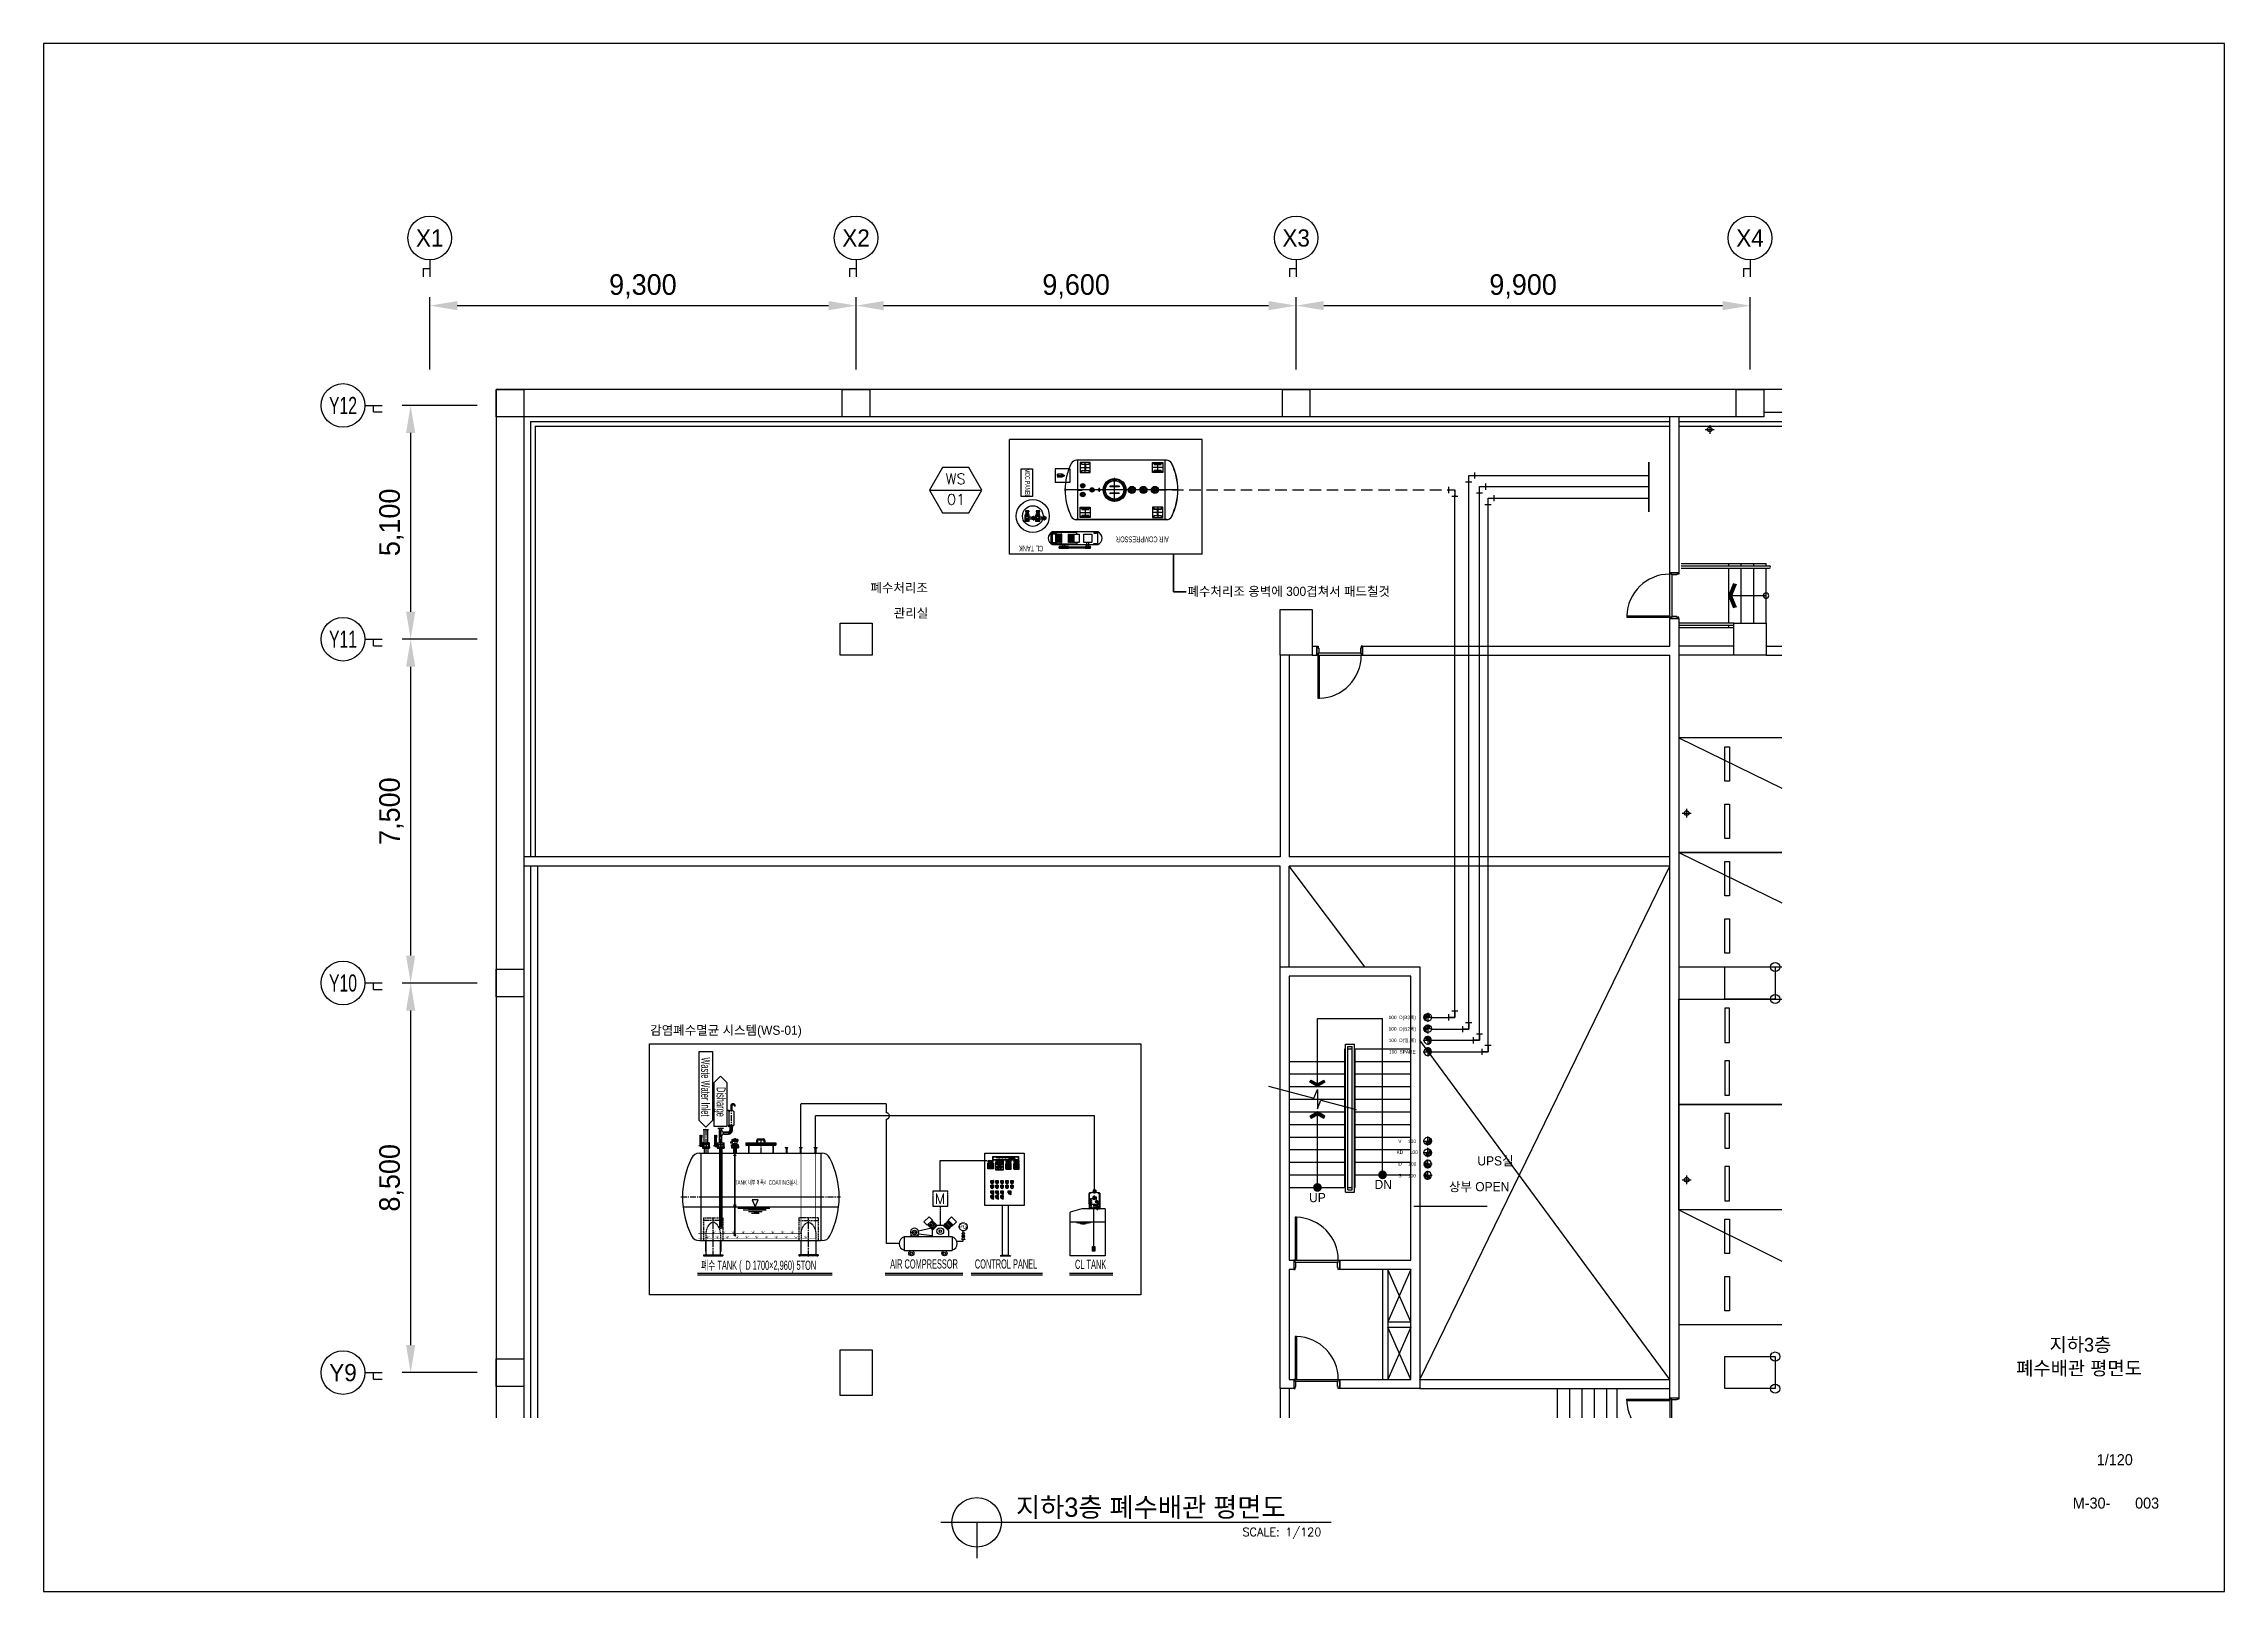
# Model space of a CAD drawing. Header units: millimetres. Extents: x 98929 to 11941380, y 952 to 54154.
# Drawn here: x 286835 to 334405, y 952 to 34720 of the extents above; entities that cross this region are included whole.
import ezdxf
from ezdxf.enums import TextEntityAlignment as Align

# ---------------------------------------------------------------- set-up
doc = ezdxf.new("R2010")
doc.units = ezdxf.units.MM
for name, pattern in [('CENTER', [2, 1.25, -0.25, 0.25, -0.25]), ('DASHED', [0.75, 0.5, -0.25]), ('DASHED2', [0.375, 0.25, -0.125]), ('HIDDEN', [0.375, 0.25, -0.125]), ('PHANTOM', [63.5, 31.75, -6.35, 6.35, -6.35, 6.35, -6.35])]:
    doc.linetypes.add(name, pattern=pattern)
doc.layers.add('-급탕', color=2, linetype='Continuous', lineweight=30)
doc.layers.add('MACHINE', color=4, linetype='Continuous', lineweight=30)
for name, color, linetype in [('10', 1, 'Continuous'), ('2', 2, 'Continuous'), ('4', 4, 'PHANTOM'), ('7', 7, 'Continuous'), ('A-ARCH', 8, 'Continuous'), ('A-CON', 2, 'Continuous'), ('ARCH', 9, 'Continuous'), ('CL', 1, 'CENTER'), ('D', 2, 'HIDDEN'), ('Default', 7, 'Continuous'), ('F', 2, 'Continuous'), ('FORM', 7, 'Continuous'), ('LINE1', 6, 'Continuous'), ('RD옥탑지붕', 3, 'Continuous'), ('SLEEVE(F)입상B2', 232, 'Continuous'), ('TEXT', 7, 'Continuous'), ('UTIL-AIR', 3, 'DASHED2'), ('VENT', 7, 'HIDDEN'), ('도면층0', 7, 'Continuous'), ('도면층1', 7, 'CENTER'), ('도면층2', 5, 'HIDDEN'), ('도면층3', 4, 'PHANTOM'), ('도면층4', 5, 'Continuous'), ('장비', 8, 'Continuous'), ('장비일람표$0$TEXT2', 2, 'Continuous')]:
    doc.layers.add(name, color=color, linetype=linetype)
doc.layers.add('DEFPOINTS B2F FLOOR', color=170, linetype='Continuous', plot=False)
doc.styles.add('1', font='')
doc.styles.add('GHD', font='')
doc.styles.add('GHS', font='ROMANS.shx', dxfattribs={"bigfont": 'whgtxt.shx'})
doc.styles.add('ROMANS', font='romans', dxfattribs={"height": 3})
doc.styles.add('ROMANT', font='romant')
doc.styles.add('SANSSERIFBOLD', font='sasb____.pfb')
doc.styles.add('SIM', font='simplex_.ttf')
doc.styles.get("Standard").update_dxf_attribs({"font": 'simple.shx', "bigfont": 'whgtxt.shx'})
doc.styles.add('STYLE1', font='malgun.ttf', dxfattribs={"height": 2.5})
doc.styles.add('style2', font='', dxfattribs={"width": 0.6})
doc.styles.add('style3', font='')
doc.styles.add('YYS', font='')
doc.styles.add('돋움', font='')
doc.styles.add('삼척', font='HYWULM.TTF')
doc.styles.add('울릉도l', font='')
doc.styles.add('울릉도M', font='HYWULM.TTF')
doc.styles.add('장비일람표$0$HO', font='romans.shx', dxfattribs={"bigfont": 'whgtxt.shx'})
doc.styles.get('1').set_extended_font_data('Dotum')
doc.styles.get('GHD').set_extended_font_data('Dotum')
doc.styles.get('style2').set_extended_font_data('Expo M')
doc.styles.get('style3').set_extended_font_data('GulimChe')
doc.styles.get('YYS').set_extended_font_data('GulimChe')
doc.styles.get('돋움').set_extended_font_data('Dotum')
doc.styles.get('울릉도l').set_extended_font_data('Dotum')
doc.dimstyles.new('HS-300', dxfattribs={"dimscale": 150, "dimtxt": 3, "dimasz": 4, "dimexe": 1.25, "dimexo": 2, "dimgap": 1, "dimtad": 1, "dimtoh": 1, "dimdec": 0, "dimlunit": 6, "dimtxsty": '울릉도l', "dimcen": 2.5, "dimclrd": 15, "dimclre": 15, "dimadec": 0, "dimazin": 0, "dimtfac": 1, "dimtdec": 0, "dimtmove": 0, "dimatfit": 3, "dimfxl": 1, "dimarcsym": 0})

# ---------------------------------------------------------------- blocks, each defined once
blk = doc.blocks.new('*D50')
at = {"layer": 'ARCH', "color": 15, "lineweight": -2}
for p, q in [((296294, 21725), (294653, 21725)), ((294841, 21125), (294841, 14825)), ((296294, 14225), (294653, 14225))]:
    blk.add_line(p, q, dxfattribs=at)
at = {"layer": 'ARCH', "color": 15, "lineweight": -3}
for points in [[(294741, 21125), (294941, 21125), (294841, 21725)], [(294741, 14825), (294941, 14825), (294841, 14225)]]:
    blk.add_solid(points, dxfattribs=at)
at = {"layer": 'Defpoints', "color": 0, "lineweight": -3}
for p in [(296594, 21725), (294841, 14225), (296594, 14225)]:
    blk.add_point(p, dxfattribs=at)
at = {"layer": 'ARCH', "color": 0, "insert": (294422, 17975), "char_height": 450, "attachment_point": 5, "rotation": 90, "style": '울릉도l'}
blk.add_mtext('7,500', dxfattribs=at)
blk = doc.blocks.new('*U48')
for p, q in [((-1.89, 2.5), (-1.89, 0)), ((-1.89, 2.5), (0, 2.5)), ((0, 5), (0, 0)), ((0, 5), (0, 2.5))]:
    blk.add_line(p, q)
blk.add_circle((0, 11.35), 6.35)
at = {"color": 3, "style": '돋움'}
blk.add_attdef('NO', text='', height=5, dxfattribs=at).set_placement((0, 11.35), align=Align.MIDDLE_CENTER)
blk = doc.blocks.new('*D51')
at = {"layer": 'ARCH', "color": 15, "lineweight": -2}
for p, q in [((295257, 27613), (295257, 29191)), ((304557, 27613), (304557, 29191)), ((295857, 29003), (303957, 29003))]:
    blk.add_line(p, q, dxfattribs=at)
at = {"layer": 'ARCH', "color": 15, "lineweight": -3}
for points in [[(295857, 29103), (295857, 28903), (295257, 29003)], [(303957, 29103), (303957, 28903), (304557, 29003)]]:
    blk.add_solid(points, dxfattribs=at)
at = {"layer": 'Defpoints', "color": 0, "lineweight": -3}
for p in [(304557, 29003), (295257, 27313), (304557, 27313)]:
    blk.add_point(p, dxfattribs=at)
at = {"layer": 'ARCH', "color": 0, "insert": (299907, 29422), "char_height": 450, "attachment_point": 5, "style": '울릉도l'}
blk.add_mtext('9,300', dxfattribs=at)
blk = doc.blocks.new('*D52')
at = {"layer": 'ARCH', "color": 15, "lineweight": -2}
for p, q in [((304557, 27613), (304557, 29191)), ((314157, 27613), (314157, 29191)), ((305157, 29003), (313557, 29003))]:
    blk.add_line(p, q, dxfattribs=at)
at = {"layer": 'ARCH', "color": 15, "lineweight": -3}
for points in [[(305157, 29103), (305157, 28903), (304557, 29003)], [(313557, 29103), (313557, 28903), (314157, 29003)]]:
    blk.add_solid(points, dxfattribs=at)
at = {"layer": 'Defpoints', "color": 0, "lineweight": -3}
for p in [(314157, 29003), (304557, 27313), (314157, 27313)]:
    blk.add_point(p, dxfattribs=at)
at = {"layer": 'ARCH', "color": 0, "insert": (309357, 29422), "char_height": 450, "attachment_point": 5, "style": '울릉도l'}
blk.add_mtext('9,600', dxfattribs=at)
blk = doc.blocks.new('*D53')
at = {"layer": 'ARCH', "color": 15, "lineweight": -2}
for p, q in [((314157, 27613), (314157, 29191)), ((324057, 27613), (324057, 29191)), ((314757, 29003), (323457, 29003))]:
    blk.add_line(p, q, dxfattribs=at)
at = {"layer": 'ARCH', "color": 15, "lineweight": -3}
for points in [[(314757, 29103), (314757, 28903), (314157, 29003)], [(323457, 29103), (323457, 28903), (324057, 29003)]]:
    blk.add_solid(points, dxfattribs=at)
at = {"layer": 'Defpoints', "color": 0, "lineweight": -3}
for p in [(324057, 29003), (314157, 27313), (324057, 27313)]:
    blk.add_point(p, dxfattribs=at)
at = {"layer": 'ARCH', "color": 0, "insert": (319107, 29422), "char_height": 450, "attachment_point": 5, "style": '울릉도l'}
blk.add_mtext('9,900', dxfattribs=at)
blk = doc.blocks.new('*D54')
at = {"layer": 'ARCH', "color": 15, "lineweight": -2}
for p, q in [((296294, 26825), (294653, 26825)), ((294841, 26225), (294841, 22325)), ((296294, 21725), (294653, 21725))]:
    blk.add_line(p, q, dxfattribs=at)
at = {"layer": 'ARCH', "color": 15, "lineweight": -3}
for points in [[(294741, 26225), (294941, 26225), (294841, 26825)], [(294741, 22325), (294941, 22325), (294841, 21725)]]:
    blk.add_solid(points, dxfattribs=at)
at = {"layer": 'Defpoints', "color": 0, "lineweight": -3}
for p in [(296594, 26825), (294841, 21725), (296594, 21725)]:
    blk.add_point(p, dxfattribs=at)
at = {"layer": 'ARCH', "color": 0, "insert": (294422, 24275), "char_height": 450, "attachment_point": 5, "rotation": 90, "style": '울릉도l'}
blk.add_mtext('5,100', dxfattribs=at)
blk = doc.blocks.new('*D55')
at = {"layer": 'ARCH', "color": 15, "lineweight": -2}
for p, q in [((296294, 14225), (294653, 14225)), ((294841, 13625), (294841, 6325)), ((296294, 5725), (294653, 5725))]:
    blk.add_line(p, q, dxfattribs=at)
at = {"layer": 'ARCH', "color": 15, "lineweight": -3}
for points in [[(294741, 13625), (294941, 13625), (294841, 14225)], [(294741, 6325), (294941, 6325), (294841, 5725)]]:
    blk.add_solid(points, dxfattribs=at)
at = {"layer": 'Defpoints', "color": 0, "lineweight": -3}
for p in [(296594, 14225), (294841, 5725), (296594, 5725)]:
    blk.add_point(p, dxfattribs=at)
at = {"layer": 'ARCH', "color": 0, "insert": (294422, 9975), "char_height": 450, "attachment_point": 5, "rotation": 90, "style": '울릉도l'}
blk.add_mtext('8,500', dxfattribs=at)
blk = doc.blocks.new('주열마킹')
for p, q in [((-1.89, 2.5), (-1.89, 0)), ((-1.89, 2.5), (0, 2.5)), ((0, 5), (0, 0)), ((0, 5), (0, 2.5))]:
    blk.add_line(p, q)
blk.add_circle((0, 11.35), 6.35)
at = {"color": 3, "style": '돋움'}
blk.add_attdef('NO', text='', height=5, dxfattribs=at).set_placement((0, 11.35), align=Align.MIDDLE_CENTER)
blk = doc.blocks.new('WS')
at = {"layer": '장비'}
h = blk.add_hatch(dxfattribs=at)
h.set_pattern_fill('ANSI31', color=256, style=0)
h.set_pattern_definition([(45, (-7368663.15234, 1191918.16183), (-0.0883883476483, 0.0883883476483), [])])
edge = h.paths.add_edge_path()
edge.add_arc((200, 75), 5, 0, 360)
at = {"layer": '장비', "color": 2, "ltscale": 30}
for p, q in [((-1711, 1400), (2489, 1400)), ((-1711, 1400), (-1711, -1100)), ((2489, 1400), (2489, -1100)), ((-1711, -1100), (2489, -1100))]:
    blk.add_line(p, q, dxfattribs=at)
at = {"layer": '장비'}
for p, q in [((1552, 1193), (568, 1193)), ((568, 1193), (568, 918)), ((1552, 1193), (1552, 918)), ((-930, 647), (-900, 647)), ((-900, 647), (1000, 647)), ((-850, 490), (-630, 490)), ((-843, 580), (-817, 580)), ((-830, 594), (-830, 566)), ((-740, 380), (-740, 600)), ((-637, 580), (-663, 580)), ((-650, 594), (-650, 566)), ((568, 918), (1552, 918)), ((950, 490), (730, 490)), ((737, 580), (763, 580)), ((750, 594), (750, 566)), ((840, 380), (840, 600)), ((943, 580), (917, 580)), ((930, 594), (930, 566)), ((1000, 647), (1030, 647)), ((-1187, 0), (1287, 0)), ((-843, 400), (-820, 400)), ((-830, 386), (-830, 414)), ((-623, -56), (-736, 56)), ((-736, -56), (-623, 56)), ((-680, 80), (-680, -80)), ((-637, 400), (-660, 400)), ((-650, 386), (-650, 414)), ((-372, -56), (-485, 56)), ((-485, -56), (-372, 56)), ((-429, 80), (-429, -80)), ((-121, -56), (-234, 56)), ((-234, -56), (-121, 56)), ((-178, 80), (-178, -80)), ((-17, 0), (-43, 0)), ((-35, 10), (-41, 0)), ((-41, 0), (-35, -10)), ((-25, 10), (-35, 10)), ((-19, 0), (-25, 10)), ((30, 170), (27, 160)), ((27, 160), (35, 152)), ((47, 153), (28, 172)), ((40, 173), (30, 170)), ((35, 152), (45, 155)), ((48, 165), (40, 173)), ((45, 155), (48, 165)), ((102, 80), (298, 80)), ((102, 70), (298, 70)), ((200, 241), (190, 235)), ((190, 235), (190, 225)), ((190, 225), (200, 219)), ((200, 217), (200, 243)), ((210, 235), (200, 241)), ((200, 219), (210, 225)), ((210, 225), (210, 235)), ((360, 173), (352, 165)), ((352, 165), (355, 155)), ((353, 153), (372, 172)), ((355, 155), (365, 152)), ((370, 170), (360, 173)), ((365, 152), (373, 160)), ((373, 160), (370, 170)), ((417, 0), (443, 0)), ((425, 10), (419, 0)), ((419, 0), (425, -10)), ((435, 10), (425, 10)), ((441, 0), (435, 10)), ((535, -43), (535, 43)), ((655, -35), (725, 35)), ((655, 35), (725, -35)), ((690, 50), (690, -50)), ((737, 400), (760, 400)), ((750, 386), (750, 414)), ((932, 63), (858, 137)), ((858, 63), (932, 137)), ((895, 152), (895, 48)), ((943, 400), (920, 400)), ((930, 386), (930, 414)), ((-843, -400), (-820, -400)), ((-830, -386), (-830, -414)), ((-740, -380), (-740, -600)), ((-637, -400), (-660, -400)), ((-650, -386), (-650, -414)), ((-35, -10), (-25, -10)), ((-25, -10), (-19, 0)), ((35, -152), (27, -160)), ((27, -160), (30, -170)), ((47, -153), (28, -172)), ((30, -170), (40, -173)), ((45, -155), (35, -152)), ((40, -173), (48, -165)), ((48, -165), (45, -155)), ((102, -70), (298, -70)), ((102, -80), (298, -80)), ((200, -219), (190, -225)), ((190, -225), (190, -235)), ((190, -235), (200, -241)), ((200, -217), (200, -243)), ((210, -225), (200, -219)), ((200, -241), (210, -235)), ((210, -235), (210, -225)), ((355, -155), (352, -165)), ((352, -165), (360, -173)), ((353, -153), (372, -172)), ((365, -152), (355, -155)), ((360, -173), (370, -170)), ((373, -160), (365, -152)), ((370, -170), (373, -160)), ((425, -10), (435, -10)), ((435, -10), (441, 0)), ((737, -400), (760, -400)), ((750, -386), (750, -414)), ((840, -380), (840, -600)), ((860, -127), (930, -57)), ((860, -57), (930, -127)), ((895, -43), (895, -142)), ((943, -400), (920, -400)), ((930, -386), (930, -414)), ((-930, -647), (-900, -647)), ((-900, -647), (1000, -647)), ((-850, -490), (-630, -490)), ((-843, -580), (-817, -580)), ((-830, -594), (-830, -566)), ((-637, -580), (-663, -580)), ((-650, -594), (-650, -566)), ((950, -490), (730, -490)), ((737, -580), (763, -580)), ((750, -594), (750, -566)), ((943, -580), (917, -580)), ((930, -594), (930, -566)), ((1000, -647), (1030, -647))]:
    blk.add_line(p, q, dxfattribs=at)
at = {"layer": '장비', "ltscale": 30}
for p, q in [((724, 1269), (724, 1266)), ((724, 1266), (840, 1266)), ((724, 1254), (840, 1254)), ((724, 1253), (724, 1251)), ((724, 1251), (840, 1251)), ((724, 1236), (724, 1238)), ((724, 1238), (840, 1238)), ((839, 1270), (725, 1270)), ((839, 1235), (725, 1235)), ((762, 1235), (762, 1148)), ((802, 1235), (802, 1148)), ((840, 1269), (840, 1266)), ((840, 1253), (840, 1251)), ((840, 1236), (840, 1238)), ((1025, 1145), (1025, 1185)), ((1025, 1185), (1535, 1185)), ((1025, 966), (1025, 926)), ((1206, 1269), (1206, 1266)), ((1206, 1266), (1406, 1266)), ((1206, 1254), (1406, 1254)), ((1206, 1253), (1206, 1251)), ((1206, 1251), (1406, 1251)), ((1206, 1236), (1206, 1238)), ((1206, 1238), (1406, 1238)), ((1405, 1270), (1207, 1270)), ((1405, 1235), (1207, 1235)), ((1286, 1235), (1286, 1185)), ((1326, 1235), (1326, 1185)), ((1406, 1269), (1406, 1266)), ((1406, 1253), (1406, 1251)), ((1406, 1238), (1406, 1236)), ((1535, 1145), (1535, 1185)), ((1535, 966), (1535, 926)), ((1025, 926), (1535, 926)), ((1827, 687), (1915, 687)), ((2061, 687), (2148, 687)), ((1834, 453), (1907, 453)), ((2068, 453), (2141, 453)), ((1175, -462), (1175, -162)), ((1175, -162), (1495, -162)), ((1175, -462), (1495, -462)), ((1300, -299), (1300, -325)), ((1302, -299), (1300, -299)), ((1300, -299), (1300, -301)), ((1300, -301), (1300, -323)), ((1300, -323), (1300, -301)), ((1300, -325), (1300, -323)), ((1302, -325), (1300, -325)), ((1302, -299), (1303, -299)), ((1302, -325), (1303, -325)), ((1303, -299), (1303, -325)), ((1303, -299), (1304, -301)), ((1303, -325), (1304, -323)), ((1320, -301), (1304, -301)), ((1304, -301), (1304, -323)), ((1304, -323), (1321, -323)), ((1310, -301), (1310, -312)), ((1310, -312), (1310, -323)), ((1319, -290), (1318, -301)), ((1320, -301), (1319, -291)), ((1321, -325), (1321, -323)), ((1322, -332), (1321, -325)), ((1328, -323), (1325, -324)), ((1325, -324), (1325, -326)), ((1329, -327), (1325, -326)), ((1326, -291), (1326, -323)), ((1327, -292), (1328, -292)), ((1327, -332), (1328, -332)), ((1329, -291), (1328, -292)), ((1328, -311), (1328, -292)), ((1330, -311), (1328, -311)), ((1328, -323), (1328, -313)), ((1330, -313), (1328, -313)), ((1328, -332), (1328, -327)), ((1329, -333), (1328, -332)), ((1329, -311), (1329, -290)), ((1334, -305), (1329, -305)), ((1329, -317), (1329, -313)), ((1334, -314), (1329, -314)), ((1329, -315), (1329, -323)), ((1334, -323), (1329, -323)), ((1329, -334), (1329, -327)), ((1329, -327), (1334, -327)), ((1333, -290), (1330, -290)), ((1330, -305), (1330, -314)), ((1330, -324), (1330, -326)), ((1333, -334), (1330, -334)), ((1331, -324), (1331, -324)), ((1331, -324), (1332, -324)), ((1331, -326), (1331, -326)), ((1331, -326), (1332, -326)), ((1332, -324), (1332, -326)), ((1333, -305), (1333, -314)), ((1334, -311), (1333, -311)), ((1334, -313), (1333, -313)), ((1334, -311), (1334, -290)), ((1334, -291), (1334, -292)), ((1338, -292), (1334, -292)), ((1334, -311), (1334, -292)), ((1334, -323), (1334, -313)), ((1334, -317), (1334, -313)), ((1334, -315), (1334, -323)), ((1334, -327), (1337, -326)), ((1334, -332), (1334, -327)), ((1334, -334), (1334, -327)), ((1334, -333), (1334, -332)), ((1338, -332), (1334, -332)), ((1335, -323), (1337, -324)), ((1338, -324), (1338, -326)), ((1339, -291), (1341, -282)), ((1339, -333), (1339, -292)), ((1339, -333), (1341, -342)), ((1345, -278), (1347, -278)), ((1345, -346), (1421, -346)), ((1347, -278), (1347, -346)), ((1347, -278), (1421, -278)), ((1369, -278), (1421, -278)), ((1421, -278), (1438, -278)), ((1421, -278), (1441, -278)), ((1421, -346), (1440, -346)), ((1438, -278), (1440, -278)), ((1438, -283), (1438, -278)), ((1438, -346), (1438, -283)), ((1446, -292), (1444, -282)), ((1446, -332), (1444, -342)), ((1446, -332), (1446, -292)), ((1495, -462), (1495, -162))]:
    blk.add_line(p, q, dxfattribs=at)
at = {"layer": '장비', "color": 7}
for p, q in [((-930, 650), (-900, 650)), ((-900, 650), (-900, -650)), ((-900, 650), (1000, 650)), ((1000, 650), (1000, -650)), ((1000, 650), (1030, 650)), ((-930, -650), (-900, -650)), ((-900, -650), (1000, -650)), ((1000, -650), (1030, -650))]:
    blk.add_line(p, q, dxfattribs=at)
at = {"layer": '장비', "ltscale": 0.03}
for p, q in [((-815, 555), (-815, 565)), ((-815, 565), (-665, 565)), ((-752, 555), (-815, 555)), ((-744, 433), (-744, 547)), ((-736, 547), (-736, 433)), ((-665, 555), (-728, 555)), ((-665, 565), (-665, 555)), ((765, 565), (765, 555)), ((915, 565), (765, 565)), ((765, 555), (828, 555)), ((836, 547), (836, 433)), ((844, 433), (844, 547)), ((852, 555), (915, 555)), ((915, 555), (915, 565)), ((-815, 425), (-752, 425)), ((-815, 415), (-815, 425)), ((-665, 415), (-815, 415)), ((-728, 425), (-665, 425)), ((-665, 425), (-665, 415)), ((828, 425), (765, 425)), ((765, 425), (765, 415)), ((765, 415), (915, 415)), ((915, 425), (852, 425)), ((915, 415), (915, 425)), ((-665, -415), (-815, -415)), ((-815, -415), (-815, -425)), ((-815, -425), (-752, -425)), ((-744, -433), (-744, -547)), ((-736, -547), (-736, -433)), ((-728, -425), (-665, -425)), ((-665, -425), (-665, -415)), ((765, -425), (765, -415)), ((765, -415), (915, -415)), ((828, -425), (765, -425)), ((836, -547), (836, -433)), ((844, -433), (844, -547)), ((915, -425), (852, -425)), ((915, -415), (915, -425)), ((-752, -555), (-815, -555)), ((-815, -555), (-815, -565)), ((-815, -565), (-665, -565)), ((-665, -555), (-728, -555)), ((-665, -565), (-665, -555)), ((765, -565), (765, -555)), ((765, -555), (828, -555)), ((915, -565), (765, -565)), ((852, -555), (915, -555)), ((915, -555), (915, -565))]:
    blk.add_line(p, q, dxfattribs=at)
at = {"layer": '장비', "color": 0}
for p, q in [((1699, 589), (1699, 638)), ((1699, 638), (1718, 638)), ((1718, 629), (1699, 629)), ((1718, 619), (1699, 619)), ((1718, 607), (1699, 607)), ((1718, 597), (1699, 597)), ((1718, 589), (1699, 589)), ((1718, 577), (1718, 650)), ((1739, 650), (1718, 650)), ((1718, 648), (1739, 648)), ((1739, 641), (1718, 641)), ((1718, 625), (1739, 625)), ((1739, 611), (1718, 611)), ((1718, 601), (1739, 601)), ((1718, 586), (1739, 586)), ((1718, 579), (1739, 579)), ((1718, 577), (1739, 577)), ((1739, 650), (1739, 577)), ((1741, 650), (1739, 650)), ((1739, 577), (1741, 576)), ((1743, 649), (1741, 650)), ((1741, 576), (1743, 577)), ((1744, 648), (1743, 649)), ((1743, 646), (1744, 648)), ((1743, 581), (1743, 646)), ((1762, 638), (1743, 638)), ((1743, 627), (1762, 627)), ((1762, 619), (1743, 619)), ((1762, 607), (1743, 607)), ((1743, 607), (1762, 607)), ((1743, 597), (1762, 597)), ((1762, 597), (1743, 597)), ((1762, 589), (1743, 589)), ((1744, 579), (1743, 581)), ((1743, 577), (1744, 579)), ((1762, 589), (1762, 638)), ((1789, 629), (1762, 629)), ((1789, 595), (1762, 595)), ((1789, 638), (1827, 638)), ((1789, 589), (1789, 638)), ((1827, 589), (1789, 589)), ((1827, 687), (1827, 544)), ((1827, 568), (1858, 568)), ((1915, 554), (1827, 554)), ((1827, 544), (1856, 544)), ((1836, 479), (1834, 478)), ((1834, 478), (1834, 477)), ((1834, 477), (1834, 475)), ((1838, 479), (1836, 479)), ((1838, 544), (1838, 518)), ((1838, 518), (1903, 518)), ((1903, 479), (1838, 479)), ((1840, 655), (1840, 679)), ((1840, 679), (1861, 679)), ((1840, 655), (1861, 655)), ((1895, 498), (1846, 498)), ((1846, 498), (1846, 479)), ((1854, 518), (1854, 498)), ((1856, 544), (1855, 531)), ((1855, 531), (1864, 522)), ((1856, 569), (1856, 543)), ((1857, 479), (1857, 498)), ((1871, 681), (1860, 679)), ((1860, 655), (1871, 653)), ((1861, 655), (1861, 679)), ((1861, 679), (1864, 677)), ((1861, 655), (1864, 657)), ((1870, 654), (1862, 654)), ((1862, 642), (1862, 654)), ((1862, 642), (1870, 642)), ((1863, 640), (1862, 640)), ((1862, 640), (1862, 634)), ((1862, 634), (1870, 634)), ((1863, 640), (1863, 642)), ((1869, 640), (1863, 640)), ((1871, 677), (1864, 677)), ((1864, 657), (1871, 657)), ((1864, 634), (1864, 630)), ((1864, 630), (1867, 622)), ((1864, 522), (1877, 522)), ((1865, 498), (1865, 479)), ((1867, 622), (1874, 619)), ((1868, 634), (1868, 630)), ((1868, 630), (1870, 625)), ((1869, 642), (1869, 640)), ((1870, 640), (1869, 640)), ((1870, 654), (1870, 642)), ((1870, 634), (1870, 640)), ((1870, 625), (1874, 623)), ((1880, 673), (1871, 681)), ((1876, 671), (1871, 677)), ((1871, 657), (1876, 663)), ((1871, 653), (1880, 661)), ((1874, 623), (1879, 625)), ((1874, 619), (1882, 622)), ((1876, 663), (1876, 671)), ((1877, 522), (1886, 531)), ((1877, 498), (1877, 479)), ((1877, 479), (1877, 498)), ((1879, 625), (1881, 630)), ((1880, 661), (1880, 673)), ((1881, 687), (1881, 630)), ((1882, 622), (1885, 630)), ((1884, 568), (1915, 568)), ((1885, 687), (1885, 630)), ((1885, 543), (1885, 569)), ((1885, 544), (1915, 544)), ((1886, 531), (1885, 544)), ((1887, 479), (1887, 498)), ((1887, 498), (1887, 479)), ((1888, 518), (1888, 498)), ((1895, 498), (1895, 479)), ((1903, 544), (1903, 518)), ((1906, 480), (1903, 479)), ((1907, 479), (1906, 480)), ((1908, 477), (1907, 479)), ((1907, 475), (1908, 477)), ((1915, 687), (1915, 544)), ((1933, 589), (1933, 638)), ((1933, 638), (1951, 638)), ((1951, 629), (1933, 629)), ((1951, 619), (1933, 619)), ((1951, 607), (1933, 607)), ((1951, 597), (1933, 597)), ((1951, 589), (1933, 589)), ((1951, 577), (1951, 650)), ((1973, 650), (1951, 650)), ((1951, 648), (1973, 648)), ((1973, 641), (1951, 641)), ((1951, 625), (1973, 625)), ((1973, 611), (1951, 611)), ((1951, 601), (1973, 601)), ((1951, 586), (1973, 586)), ((1951, 579), (1973, 579)), ((1951, 577), (1973, 577)), ((1973, 650), (1973, 577)), ((1975, 650), (1973, 650)), ((1973, 577), (1975, 576)), ((1977, 649), (1975, 650)), ((1975, 576), (1977, 577)), ((1977, 648), (1977, 649)), ((1977, 646), (1977, 648)), ((1977, 581), (1977, 646)), ((1996, 638), (1977, 638)), ((1977, 627), (1996, 627)), ((1996, 619), (1977, 619)), ((1996, 607), (1977, 607)), ((1977, 607), (1996, 607)), ((1977, 597), (1996, 597)), ((1996, 597), (1977, 597)), ((1996, 589), (1977, 589)), ((1978, 579), (1977, 581)), ((1977, 577), (1978, 579)), ((1996, 589), (1996, 638)), ((2023, 629), (1996, 629)), ((2023, 595), (1996, 595)), ((2023, 638), (2061, 638)), ((2023, 589), (2023, 638)), ((2061, 589), (2023, 589)), ((2061, 687), (2061, 544)), ((2061, 568), (2092, 568)), ((2148, 554), (2061, 554)), ((2061, 544), (2090, 544)), ((2068, 478), (2067, 477)), ((2067, 477), (2068, 475)), ((2070, 479), (2068, 478)), ((2072, 479), (2070, 479)), ((2072, 544), (2072, 518)), ((2072, 518), (2137, 518)), ((2137, 479), (2072, 479)), ((2073, 655), (2073, 679)), ((2073, 679), (2095, 679)), ((2073, 655), (2095, 655)), ((2129, 498), (2080, 498)), ((2080, 498), (2080, 479)), ((2087, 518), (2087, 498)), ((2090, 544), (2089, 531)), ((2089, 531), (2098, 522)), ((2090, 569), (2090, 543)), ((2090, 479), (2090, 498)), ((2105, 681), (2093, 679)), ((2093, 655), (2105, 653)), ((2095, 655), (2095, 679)), ((2095, 679), (2097, 677)), ((2095, 655), (2097, 657)), ((2103, 654), (2096, 654)), ((2096, 642), (2096, 654)), ((2096, 642), (2103, 642)), ((2097, 640), (2096, 640)), ((2096, 640), (2096, 634)), ((2096, 634), (2103, 634)), ((2105, 677), (2097, 677)), ((2097, 657), (2105, 657)), ((2097, 640), (2097, 642)), ((2102, 640), (2097, 640)), ((2097, 634), (2097, 630)), ((2097, 630), (2100, 622)), ((2098, 522), (2111, 522)), ((2098, 498), (2098, 479)), ((2100, 622), (2108, 619)), ((2102, 642), (2102, 640)), ((2103, 640), (2102, 640)), ((2102, 634), (2102, 630)), ((2102, 630), (2103, 625)), ((2103, 654), (2103, 642)), ((2103, 634), (2103, 640)), ((2103, 625), (2108, 623)), ((2113, 673), (2105, 681)), ((2110, 671), (2105, 677)), ((2105, 657), (2110, 663)), ((2105, 653), (2113, 661)), ((2108, 623), (2112, 625)), ((2108, 619), (2115, 622)), ((2110, 663), (2110, 671)), ((2111, 522), (2120, 531)), ((2111, 498), (2111, 479)), ((2111, 479), (2111, 498)), ((2112, 625), (2115, 630)), ((2113, 661), (2113, 673)), ((2115, 687), (2115, 630)), ((2115, 622), (2119, 630)), ((2117, 568), (2148, 568)), ((2119, 687), (2119, 630)), ((2119, 543), (2119, 569)), ((2119, 544), (2148, 544)), ((2120, 531), (2119, 544)), ((2120, 479), (2120, 498)), ((2120, 498), (2120, 479)), ((2122, 518), (2122, 498)), ((2129, 498), (2129, 479)), ((2137, 544), (2137, 518)), ((2139, 480), (2137, 479)), ((2141, 479), (2139, 480)), ((2142, 477), (2141, 479)), ((2141, 475), (2142, 477)), ((2148, 687), (2148, 544)), ((1834, 475), (1907, 475)), ((1834, 475), (1834, 453)), ((1836, 453), (1836, 475)), ((1843, 475), (1843, 453)), ((1858, 453), (1858, 475)), ((1873, 475), (1873, 453)), ((1883, 453), (1883, 475)), ((1899, 453), (1899, 475)), ((1906, 453), (1906, 475)), ((1907, 453), (1907, 475)), ((2068, 475), (2141, 475)), ((2068, 475), (2068, 453)), ((2070, 453), (2070, 475)), ((2077, 475), (2077, 453)), ((2092, 453), (2092, 475)), ((2107, 475), (2107, 453)), ((2116, 453), (2116, 475)), ((2132, 453), (2132, 475)), ((2139, 453), (2139, 475)), ((2141, 453), (2141, 475))]:
    blk.add_line(p, q, dxfattribs=at)
at = {"layer": '장비', "lineweight": -3, "ltscale": 0.25}
for p, q in [((-60, 0), (510, 0)), ((200, 260), (200, -260))]:
    blk.add_line(p, q, dxfattribs=at)
at = {"layer": '장비', "ltscale": 3}
for p, q in [((96, 75), (303, 75)), ((102, 82), (102, 68)), ((298, 82), (298, 68)), ((96, -75), (303, -75)), ((102, -82), (102, -68)), ((298, -82), (298, -68))]:
    blk.add_line(p, q, dxfattribs=at)
at = {"layer": '장비'}
blk.add_line((1456, -312), (1288, -312), dxfattribs=at).dxf.unprotected_set("ltscale", 0)
at = {"layer": '장비', "ltscale": 100}
for points in [[(594, 1185), (655, 1185), (655, 1167), (594, 1167)], [(1526, 1185), (1465, 1185), (1465, 1167), (1526, 1167)], [(594, 926), (655, 926), (655, 944), (594, 944)], [(1526, 926), (1465, 926), (1465, 944), (1526, 944)]]:
    blk.add_lwpolyline(points, close=True, dxfattribs=at)
at = {"layer": '장비', "ltscale": 30}
for points in [[(696, 1148), (868, 1148), (868, 963), (696, 963)], [(722, 1254), (1408, 1254), (1408, 1266), (722, 1266)], [(722, 1251), (1408, 1251), (1408, 1239), (722, 1239)], [(973, 1145), (1078, 1145), (1078, 966), (973, 966)], [(1092, 1145), (1103, 1145), (1103, 966), (1092, 966)], [(1118, 1145), (1129, 1145), (1129, 966), (1118, 966)], [(1144, 1145), (1155, 1145), (1155, 966), (1144, 966)], [(1170, 1145), (1181, 1145), (1181, 966), (1170, 966)], [(1196, 1145), (1207, 1145), (1207, 966), (1196, 966)], [(1364, 1145), (1353, 1145), (1353, 966), (1364, 966)], [(1390, 1145), (1379, 1145), (1379, 966), (1390, 966)], [(1416, 1145), (1405, 1145), (1405, 966), (1416, 966)], [(1442, 1145), (1431, 1145), (1431, 966), (1442, 966)], [(1468, 1145), (1457, 1145), (1457, 966), (1468, 966)], [(1587, 1145), (1482, 1145), (1482, 966), (1587, 966)], [(2238, 141), (2238, -459), (1988, -459), (1988, 141)]]:
    blk.add_lwpolyline(points, close=True, dxfattribs=at)
at = {"layer": '장비', "ltscale": 0.03}
for points in [[(-850, 380), (-630, 380), (-630, 600), (-850, 600)], [(950, 380), (730, 380), (730, 600), (950, 600)], [(-850, -380), (-630, -380), (-630, -600), (-850, -600)], [(950, -380), (730, -380), (730, -600), (950, -600)]]:
    blk.add_lwpolyline(points, close=True, dxfattribs=at)
at = {"layer": '장비'}
for points in [[(-890, 2), (-810, 2), (-810, -2), (-890, -2)], [(990, 2), (910, 2), (910, -2), (990, -2)]]:
    blk.add_lwpolyline(points, close=True, dxfattribs=at)
at = {"layer": '장비', "ltscale": 0.03}
for centre in [(-830, 580), (-650, 580), (750, 580), (930, 580), (-830, 400), (-650, 400), (750, 400), (930, 400), (-830, -400), (-650, -400), (750, -400), (930, -400), (-830, -580), (-650, -580), (750, -580), (930, -580)]:
    blk.add_circle(centre, 9, dxfattribs=at)
at = {"layer": '장비', "ltscale": 30}
for radius in [360, 225]:
    blk.add_circle((1984, 570), radius, dxfattribs=at)
at = {"layer": '장비'}
for centre, radius in [((-680, 0), 77.5), ((-680, 0), 60), ((-722, 42), 9.5), ((-680, 0), 30.2), ((-637, 42), 9.5), ((-429, 0), 77.5), ((-429, 0), 60), ((-471, 42), 9.5), ((-429, 0), 30.2), ((-386, 42), 9.5), ((-178, 0), 77.5), ((-178, 0), 60), ((-220, 42), 9.5), ((-178, 0), 30.2), ((-135, 42), 9.5), ((200, 0), 250), ((-30, 0), 9.5), ((-30, 0), 6), ((-30, 0), 4.99), ((37, 163), 9.5), ((37, 163), 6), ((37, 163), 4.99), ((200, 230), 9.5), ((200, 230), 6), ((200, 230), 4.99), ((200, 75), 5), ((363, 163), 9.5), ((363, 163), 6), ((363, 163), 4.99), ((430, 0), 9.5), ((430, 0), 6), ((430, 0), 4.99), ((535, 0), 21), ((690, 0), 47.5), ((690, 0), 35), ((665, 25), 7.5), ((690, 0), 10.8), ((715, 25), 7.5), ((895, 100), 50), ((895, 100), 37.5), ((869, 127), 7.5), ((869, 73), 7.5), ((895, 100), 13.6), ((922, 127), 7.5), ((922, 73), 7.5), ((-722, -42), 9.5), ((-637, -42), 9.5), ((-471, -42), 9.5), ((-386, -42), 9.5), ((-220, -42), 9.5), ((-135, -42), 9.5), ((37, -163), 9.5), ((37, -163), 6), ((37, -163), 4.99), ((200, -230), 9.5), ((200, -230), 6), ((200, -230), 4.99), ((363, -163), 9.5), ((363, -163), 6), ((363, -163), 4.99), ((665, -25), 7.5), ((715, -25), 7.5), ((895, -92), 47.5), ((895, -92), 35), ((871, -68), 7.5), ((871, -117), 7.5), ((895, -92), 10.8), ((920, -68), 7.5), ((920, -117), 7.5)]:
    blk.add_circle(centre, radius, dxfattribs=at)
at = {"layer": '장비', "lineweight": -3, "ltscale": 0.25}
for radius in [230, 203, 200]:
    blk.add_circle((200, 0), radius, dxfattribs=at)
at = {"layer": '장비'}
for centre, radius, start, end in [((619, 1055), 147, 110.0999, 249.9001), ((1501, 1055), 147, 290.0999, 69.9001), ((118, 0), 1297, 153.6122, 206.3878), ((-930, 520), 127, 90, 153.6122), ((1030, 520), 127, 26.3878, 90), ((-18, 0), 1297, 333.6122, 26.3878), ((102, 75), 5, 90, 270), ((298, 75), 5, 270, 90), ((535, 0), 19.5, 180, 177.8829), ((102, -75), 5, 90, 270), ((298, -75), 5, 270, 90), ((-930, -520), 127, 206.3878, 270), ((1030, -520), 127, 270, 333.6122)]:
    blk.add_arc(centre, radius, start, end, dxfattribs=at)
at = {"layer": '장비', "ltscale": 30}
for centre, radius, start, end in [((725, 1269), 1, 90, 180), ((725, 1266), 0.5, 180, 253), ((725, 1253), 0.5, 107, 180), ((725, 1251), 0.5, 180, 253), ((725, 1238), 0.5, 107, 180), ((725, 1236), 1, 180, 270), ((839, 1269), 1, 0, 90), ((839, 1236), 1, 270, 0), ((839, 1266), 0.5, 287, 0), ((839, 1253), 0.5, 0, 73), ((839, 1251), 0.5, 287, 0), ((839, 1238), 0.5, 0, 73), ((1207, 1269), 1, 90, 180), ((1207, 1266), 0.5, 180, 253), ((1207, 1253), 0.5, 107, 180), ((1207, 1251), 0.5, 180, 253), ((1207, 1238), 0.5, 107, 180), ((1207, 1236), 1, 180, 270), ((1405, 1269), 1, 0, 90), ((1405, 1236), 1, 270, 0), ((1406, 1266), 0.5, 287, 0), ((1406, 1253), 0.5, 0, 73), ((1406, 1251), 0.5, 287, 0), ((1406, 1238), 0.5, 0, 73), ((1299, -300), 0.786, 270, 340), ((1299, -324), 0.786, 20, 90), ((1304, -300), 0.786, 200, 270), ((1304, -324), 0.786, 90, 160), ((1323, -291), 3.76, 0, 183.8035), ((1319, -324), 2, 10, 25.1507), ((1324, -332), 2.38, 183.8035, 355.5137), ((1325, -324), 0.3, 104.363, 180), ((1325, -326), 0.3, 180, 248.0805), ((1327, -292), 0.75, 180, 270), ((1327, -332), 0.75, 90, 175.5137), ((1328, -323), 0.5, 284.363, 357), ((1328, -325), 2.25, 276.5276, 343.6255), ((1330, -291), 1.25, 90, 165), ((1329, -315), 0.5, 90, 177), ((1328, -325), 2.25, 16.7091, 69.8967), ((1330, -333), 1.25, 195, 270), ((1331, -324), 0.3, 90, 180), ((1331, -326), 0.3, 180, 270), ((1334, -325), 2.25, 110.1033, 163.2909), ((1332, -324), 0.3, 0, 90), ((1334, -325), 2.25, 196.3745, 263.4724), ((1332, -326), 0.3, 270, 0), ((1333, -291), 1.25, 15, 90), ((1333, -315), 0.5, 3, 90), ((1333, -333), 1.25, 270, 345), ((1335, -323), 0.5, 183, 255.637), ((1337, -324), 0.3, 0, 75.637), ((1337, -326), 0.3, 291.9195, 0), ((1338, -291), 1.38, 270, 350), ((1338, -333), 1.38, 10, 90), ((1345, -282), 4.12, 90, 169.0352), ((1345, -342), 4.12, 190, 270), ((1440, -282), 4.12, 10, 90), ((1440, -342), 4.12, 270, 350)]:
    blk.add_arc(centre, radius, start, end, dxfattribs=at)
at = {"layer": '장비', "color": 7}
for centre, radius, start, end in [((118, 0), 1300, 153.6122, 206.3878), ((-930, 520), 130, 90, 153.6122), ((1030, 520), 130, 26.3878, 90), ((-18, 0), 1300, 333.6122, 26.3878), ((-930, -520), 130, 206.3878, 270), ((1030, -520), 130, 270, 333.6122)]:
    blk.add_arc(centre, radius, start, end, dxfattribs=at)
at = {"layer": '장비', "ltscale": 0.03}
for centre, start, end in [((-752, 547), 0, 90), ((-728, 547), 90, 180), ((828, 547), 0, 90), ((852, 547), 90, 180), ((-752, 433), 270, 0), ((-728, 433), 180, 270), ((828, 433), 270, 0), ((852, 433), 180, 270), ((-752, -433), 0, 90), ((-728, -433), 90, 180), ((828, -433), 0, 90), ((852, -433), 90, 180), ((-752, -547), 270, 0), ((-728, -547), 180, 270), ((828, -547), 270, 0), ((852, -547), 180, 270)]:
    blk.add_arc(centre, 8, start, end, dxfattribs=at)
at = {"layer": '장비', "color": 0, "linetype": 'ByBlock'}
for centre in [(1874, 615), (2108, 615)]:
    blk.add_arc(centre, 33.9, 110.5297, 97.7409, dxfattribs=at)
at = {"layer": '장비', "ltscale": 30, "char_height": 125, "attachment_point": 5, "style": 'style2'}
for s, insert in [('\\A1;AIR COMPRESSOR', (-407, 1078)), ('\\A1;CL TANK', (2022, 1278))]:
    blk.add_mtext(s, dxfattribs=dict(at, insert=insert))
at = {"layer": '장비', "ltscale": 30, "insert": (2099, -155), "char_height": 106.25, "attachment_point": 5, "rotation": 90, "style": 'style2'}
blk.add_mtext('\\A1;MCC PANEL', dxfattribs=at)
blk = doc.blocks.new('SAMSAN-CRN-96 RC')
at = {"color": 7, "linetype": 'Continuous'}
for p, q in [((-526, 565), (-430, 565)), ((-526, 469), (-526, 565)), ((-430, 565), (-430, 469)), ((-430, 469), (-526, 469)), ((-506, 536), (-506, 552)), ((-504, 554), (-452, 554)), ((-452, 535), (-504, 535)), ((-486, 486), (-491, 484)), ((-486, 485), (-491, 483)), ((-471, 486), (-476, 484)), ((-471, 485), (-476, 483)), ((-456, 486), (-461, 484)), ((-456, 485), (-461, 483)), ((-450, 552), (-450, 536))]:
    blk.add_line(p, q, dxfattribs=at)
at = {"color": 1}
for p, q in [((-524, 563), (-432, 563)), ((-524, 471), (-524, 563)), ((-432, 563), (-432, 471)), ((-432, 471), (-524, 471))]:
    blk.add_line(p, q, dxfattribs=at)
at = {"color": 3}
for p, q in [((-514, 513), (-514, 509)), ((-513, 514), (-509, 514)), ((-513, 508), (-509, 508)), ((-508, 512), (-508, 513)), ((-508, 511), (-508, 510)), ((-507, 510), (-508, 511)), ((-508, 509), (-508, 510)), ((-507, 510), (-508, 510))]:
    blk.add_line(p, q, dxfattribs=at)
at = {"color": 7}
for p, q in [((-510, 488), (-510, 480)), ((-508, 490), (-500, 490)), ((-508, 478), (-500, 478)), ((-498, 488), (-498, 480))]:
    blk.add_line(p, q, dxfattribs=at)
at = {"color": 20}
for p, q in [((-494, 513), (-494, 509)), ((-493, 514), (-489, 514)), ((-493, 508), (-489, 508)), ((-488, 513), (-488, 512)), ((-488, 511), (-488, 512)), ((-487, 512), (-488, 512)), ((-487, 512), (-488, 511)), ((-488, 510), (-488, 509))]:
    blk.add_line(p, q, dxfattribs=at)
at = {"color": 0}
for p, q in [((-476, 513), (-477, 510)), ((-474, 510), (-477, 510)), ((-474, 510), (-476, 513)), ((-459, 511), (-462, 513)), ((-462, 510), (-462, 513)), ((-462, 510), (-459, 511))]:
    blk.add_line(p, q, dxfattribs=at)
at = {"color": 6}
for p, q in [((-448, 510), (-447, 510)), ((-447, 509), (-448, 510)), ((-444, 510), (-447, 510)), ((-447, 509), (-447, 510)), ((-444, 513), (-444, 510))]:
    blk.add_line(p, q, dxfattribs=at)
at = {"color": 7}
for points in [[(-505, 503), (-504, 511, 1), (-517, 511), (-517, 503, 0.398895), (-516, 502), (-506, 502, 0.398895)], [(-485, 503), (-484, 511, 1), (-497, 511), (-497, 503, 0.398895), (-496, 502), (-486, 502, 0.398895)], [(-470, 503), (-469, 511, 1), (-482, 511), (-482, 503, 0.398895), (-481, 502), (-471, 502, 0.398895)], [(-455, 503), (-454, 511, 1), (-467, 511), (-467, 503, 0.398895), (-466, 502), (-456, 502, 0.398895)], [(-440, 503), (-439, 511, 1), (-452, 511), (-452, 503, 0.398895), (-451, 502), (-441, 502, 0.398895)]]:
    blk.add_lwpolyline(points, format="xyb", close=True, dxfattribs=at)
for centre, radius in [((-511, 511), 5), ((-503, 528), 1.5), ((-491, 511), 5), ((-493, 528), 1.5), ((-488, 484), 3), ((-483, 528), 1.5), ((-476, 511), 5), ((-473, 484), 3), ((-473, 528), 1.5), ((-461, 511), 5), ((-463, 528), 1.5), ((-458, 484), 3), ((-453, 528), 1.5), ((-446, 511), 5)]:
    blk.add_circle(centre, radius, dxfattribs=at)
at = {"color": 7, "linetype": 'Continuous'}
for centre, radius in [((-488, 484), 2.32), ((-488, 484), 2.47), ((-473, 484), 2.32), ((-473, 484), 2.47), ((-458, 484), 2.32), ((-458, 484), 2.47)]:
    blk.add_circle(centre, radius, dxfattribs=at)
at = {"color": 3}
for centre, start, end in [((-513, 513), 90, 180), ((-513, 509), 180, 270), ((-509, 513), 0, 90), ((-509, 509), 270, 0)]:
    blk.add_arc(centre, 1, start, end, dxfattribs=at)
at = {"color": 7}
for centre, start, end in [((-508, 488), 90, 180), ((-508, 480), 180, 270), ((-500, 488), 0, 90), ((-500, 480), 270, 0)]:
    blk.add_arc(centre, 2, start, end, dxfattribs=at)
at = {"color": 7, "linetype": 'Continuous'}
for centre, start, end in [((-504, 552), 90, 180), ((-504, 536), 180, 270), ((-452, 552), 0, 90), ((-452, 536), 270, 0)]:
    blk.add_arc(centre, 1.04, start, end, dxfattribs=at)
at = {"color": 20}
for centre, start, end in [((-493, 513), 90, 180), ((-493, 509), 180, 270), ((-489, 513), 0, 90), ((-489, 509), 270, 0)]:
    blk.add_arc(centre, 1, start, end, dxfattribs=at)
at = {"color": 6}
blk.add_arc((-444, 510), 0.5, 270, 0, dxfattribs=at)
at = {"color": 7, "style": 'ROMANT'}
for s, height, p in [('Residual Chlorine', 3, (-498, 558)), ('MEAS.', 1.5, (-511, 504)), ('CAL', 3.5, (-504, 484)), ('MEAS', 1.5, (-503, 524)), ('samsan', 2.5, (-492, 497)), ('CAL', 1.5, (-493, 524)), ('MODE', 1.5, (-491, 504)), ('CAL', 1.5, (-488, 479)), ('LOW', 1.5, (-483, 524)), ('DISP', 1.5, (-478, 531)), ('CRN-96 RC', 3, (-468, 497)), ('UP', 1.5, (-476, 504)), ('ZERO', 1.5, (-473, 479)), ('HIGH', 1.5, (-473, 524)), ('LOW', 1.5, (-463, 524)), ('SHIFT', 1.5, (-461, 504)), ('ALARM', 1.5, (-458, 531)), ('SPAN', 1.5, (-458, 479)), ('HIGH', 1.5, (-453, 524)), ('ENTER', 1.5, (-446, 504)), ('ppm', 4, (-441, 538))]:
    blk.add_text(s, height=height, dxfattribs=at).set_placement(p, align=Align.MIDDLE)
at = {"color": 7, "char_height": 5}
for insert, attachment_point in [((6565, 4493), 4), ((7889, 4493), 4), ((6394, 4339), 6), ((6402, 4426), 6), ((7718, 4339), 6), ((7726, 4426), 6), ((5642, 2809), 6), ((5805, 2875), 4), ((6966, 2809), 6), ((7129, 2875), 4), ((7394, 2809), 6), ((7557, 2876), 4), ((8718, 2809), 6), ((8881, 2876), 4), ((5634, 2722), 6), ((6958, 2722), 6), ((7386, 2722), 6), ((8710, 2722), 6), ((4153, 1965), 4), ((5477, 1965), 4), ((3982, 1812), 6), ((3990, 1899), 6), ((5306, 1812), 6), ((5314, 1899), 6), ((7000, 838), 6), ((7008, 925), 6), ((7171, 991), 4), ((7212, 838), 6), ((7220, 925), 6), ((7383, 991), 4), ((3230, 281), 6), ((3393, 348), 4), ((4554, 281), 6), ((4717, 348), 4), ((4982, 282), 6), ((5145, 348), 4), ((6306, 282), 6), ((6469, 348), 4), ((3222, 194), 6), ((4546, 194), 6), ((4974, 195), 6), ((6298, 195), 6), ((6239, -780), 6), ((6247, -693), 6), ((6410, -626), 4), ((6451, -780), 6), ((6459, -693), 6), ((6622, -626), 4), ((7991, -779), 6), ((7999, -692), 6), ((8162, -626), 4), ((8203, -779), 6), ((8211, -692), 6), ((8374, -626), 4)]:
    blk.add_mtext('\\A1;', dxfattribs=dict(at, insert=insert, attachment_point=attachment_point))
blk = doc.blocks.new('*X44')
at = {"color": 0}
for p, q in [((2879.54, 10374.87), (2880.23, 10375.56)), ((2879.58, 10375.36), (2879.76, 10375.54)), ((2879.67, 10374.56), (2880.45, 10375.34)), ((2879.88, 10374.33), (2880.53, 10374.98)), ((2880.16, 10374.17), (2880.71, 10374.71)), ((2880.54, 10374.11), (2881.04, 10374.61))]:
    blk.add_line(p, q, dxfattribs=at)
blk = doc.blocks.new('c-sec')
at = {"color": 1}
for p, q in [((-0.59, 0), (0.61, 0)), ((0, 0.59), (0, -0.58))]:
    blk.add_line(p, q, dxfattribs=at)
at = {"color": 0}
blk.add_circle((0, 0), 0.5, dxfattribs=at)
at = {"color": 1}
for centre, start, end in [((-0.25, 0), 0, 180), ((0.25, 0), 180, 0)]:
    blk.add_arc(centre, 0.25, start, end, dxfattribs=at)
at = {"color": 1, "xscale": 0.5, "yscale": 0.5, "zscale": 0.5}
blk.add_blockref('*X44', (-1440.26, -5187.55), dxfattribs=at)
blk = doc.blocks.new('SA20L')
at = {"color": 2, "linetype": 'Continuous'}
for p, q in [((1.59, 0.53), (0.53, 1.59)), ((0.53, -1.59), (1.59, -0.53))]:
    blk.add_line(p, q, dxfattribs=at)
at = {"color": 0, "linetype": 'Continuous'}
blk.add_lwpolyline([(1.06, -1.06), (0, 0), (1.06, 1.06)], dxfattribs=at)
at = {"color": 2, "linetype": 'Continuous'}
for p in [(1.06, 1.06), (1.06, -1.06)]:
    blk.add_point(p, dxfattribs=at)

msp = doc.modelspace()

# ---------------------------------------------------------------- hatches: boundary and pattern name
at = {"ltscale": 0.5}
for points in [[(307872.7, 10240.7), (307872.7, 10240.5, -0.1760796), (307882, 10243.8), (307882, 10244, 0.1764548)], [(307884.5, 10247.1), (307883.6, 10248.7), (307882.4, 10247.4), (307880.9, 10232.9), (307883.1, 10232.6)], [(307890.9, 10253.2), (307890.3, 10254.9), (307888.8, 10253.8), (307882.7, 10232.8), (307884.8, 10232.2)], [(307884.2, 10243.8), (307884.2, 10243.6, -0.0280457), (307885.8, 10243.3), (307885.8, 10243.5, 0.0287074)], [(307887.9, 10242.7), (307887.8, 10242.5, -0.0706336), (307891.2, 10240.4), (307891.3, 10240.5, 0.0718128)], [(307891.7, 10241), (307891.2, 10240.4, -0.0011038), (307891.3, 10240.3, 0.0011038), (307891.2, 10240.4), (307891.2, 10240.3), (307890.8, 10239.8), (307893.8, 10238.5)], [(307929.5, 10253.9), (307936.8, 10256.2), (307934.3, 10259.8)], [(308046.3, 10240.7), (308046.3, 10240.5, -0.1760796), (308055.6, 10243.8), (308055.6, 10244, 0.1764548)], [(308058.1, 10247.1), (308057.2, 10248.7), (308055.9, 10247.4), (308054.5, 10232.9), (308056.7, 10232.6)], [(308064.5, 10253.2), (308063.9, 10254.9), (308062.4, 10253.8), (308056.3, 10232.8), (308058.4, 10232.2)], [(308057.8, 10243.8), (308057.8, 10243.6, -0.0280457), (308059.3, 10243.3), (308059.4, 10243.5, 0.0287074)], [(308061.4, 10242.7), (308061.4, 10242.5, -0.0706336), (308064.8, 10240.4), (308064.9, 10240.5, 0.0718128)], [(308065.3, 10241), (308064.8, 10240.4, -0.0011038), (308064.9, 10240.3, 0.0011038), (308064.8, 10240.4), (308064.8, 10240.3), (308064.4, 10239.8), (308067.4, 10238.5)], [(308103.1, 10253.9), (308110.4, 10256.2), (308107.9, 10259.8)]]:
    msp.add_hatch(color=7, dxfattribs=at).paths.add_polyline_path(points)
h = msp.add_hatch(color=7, dxfattribs=at)
h.paths.add_polyline_path([(307884.8, 10232.4), (307884.8, 10232.2), (307883.1, 10232.7), (307883.1, 10232.6), (307880.9, 10232.9), (307880.9, 10233, 0.368503), (307875.4, 10226.5, 1), (307888.5, 10226.5, 0.2859471)])
h.paths.add_polyline_path([(307887.8, 10226.5, -1), (307876.1, 10226.5, -1)], flags=16)
h.paths.add_polyline_path([(307885.6, 10226.5, -1), (307878.3, 10226.5, -1)], flags=0)
h.paths.add_polyline_path([(307884.9, 10226.5, -1), (307879, 10226.5, -1)], flags=0)
h.paths.add_polyline_path([(307883.4, 10226.5, -1), (307880.5, 10226.5, -1)], flags=0)
h = msp.add_hatch(color=7, dxfattribs=at)
h.paths.add_polyline_path([(308058.4, 10232.4), (308058.4, 10232.2), (308056.7, 10232.7), (308056.7, 10232.6), (308054.5, 10232.9), (308054.5, 10233, 0.368503), (308049, 10226.5, 1), (308062.1, 10226.5, 0.2859471)])
h.paths.add_polyline_path([(308061.4, 10226.5, -1), (308049.7, 10226.5, -1)], flags=16)
h.paths.add_polyline_path([(308059.2, 10226.5, -1), (308051.9, 10226.5, -1)], flags=0)
h.paths.add_polyline_path([(308058.4, 10226.5, -1), (308052.6, 10226.5, -1)], flags=0)
h.paths.add_polyline_path([(308057, 10226.5, -1), (308054.1, 10226.5, -1)], flags=0)
at = {"layer": 'ARCH'}
for points in [[(323704.6, 22945.3), (323754.7, 22925.2), (323654.8, 22675.3), (323754.7, 22425.3), (323704.6, 22405.3), (323596.6, 22675.3)], [(323704.6, 22945.3), (323754.7, 22925.2), (323654.8, 22675.3), (323754.7, 22425.3), (323704.6, 22405.3), (323596.6, 22675.3)], [(314455.4, 12060.7), (314482, 12106.8), (314620.6, 12026.8), (314759.2, 12106.8), (314785.8, 12060.7), (314620.6, 11965.3)], [(314455.4, 11319.9), (314482, 11273.7), (314620.6, 11353.7), (314759.2, 11273.7), (314785.8, 11319.9), (314620.6, 11415.3)]]:
    msp.add_hatch(color=256, dxfattribs=at).paths.add_polyline_path(points)
h = msp.add_hatch(color=256, dxfattribs=at)
edge = h.paths.add_edge_path()
edge.add_arc((316042.6, 10040.3), 96, 450, 630)
edge.add_arc((316042.6, 10040.3), 96, 630, 810)
h = msp.add_hatch(color=256, dxfattribs=at)
edge = h.paths.add_edge_path()
edge.add_arc((314620.6, 9765.3), 96, 450, 630)
edge.add_arc((314620.6, 9765.3), 96, 630, 810)

# ---------------------------------------------------------------- linework, layer by layer
at = {"color": 7, "lineweight": -3}
for p, q in [((301574.8, 10892.8), (301574.8, 11015.4)), ((301574.8, 11015.4), (301628.4, 11015.4)), ((301628.4, 11015.4), (301628.4, 11003.7)), ((301651.9, 10980.2), (301663.6, 10980.2)), ((301663.6, 10980.2), (301663.6, 10928.1)), ((301628.4, 10892.8), (301574.8, 10892.8)), ((301628.4, 10904.6), (301628.4, 10892.8)), ((301663.6, 10928.1), (301651.9, 10928.1)), ((307366.6, 9369.1), (307366.6, 10515.6)), ((307366.6, 10515.6), (308223.7, 10515.6)), ((308223.7, 10515.6), (308223.7, 9369.1)), ((307496.7, 9869.7), (307496.7, 9914.3)), ((307496.7, 9766.8), (307496.7, 9811.4)), ((307496.7, 9646.8), (307496.7, 9691.4)), ((307496.7, 9544), (307496.7, 9588.6)), ((307498.4, 9916), (307549.8, 9916)), ((307498.4, 9813.1), (307549.8, 9813.1)), ((307498.4, 9693.1), (307549.8, 9693.1)), ((307498.4, 9590.3), (307549.8, 9590.3)), ((307539.2, 9884.9), (307508.9, 9854.6)), ((307508.9, 9884.9), (307539.2, 9854.6)), ((307539.2, 9782), (307508.9, 9751.7)), ((307508.9, 9782), (307539.2, 9751.7)), ((307520.5, 9642), (307509.1, 9659.5)), ((307520.5, 9539.1), (307509.1, 9556.7)), ((307509.4, 9661.6), (307523.5, 9647.5)), ((307509.4, 9558.7), (307523.5, 9544.6)), ((307511.4, 9661.9), (307528.9, 9650.5)), ((307511.4, 9559), (307528.9, 9547.6)), ((307520.5, 9642), (307548.3, 9611.8)), ((307520.5, 9539.1), (307548.3, 9508.9)), ((307528.9, 9650.5), (307559.2, 9622.6)), ((307528.9, 9547.6), (307559.2, 9519.7)), ((307550.8, 9611.7), (307559.2, 9620.1)), ((307550.8, 9508.9), (307559.2, 9517.3)), ((307551.5, 9914.3), (307551.5, 9869.7)), ((307551.5, 9811.4), (307551.5, 9766.8)), ((307551.5, 9691.4), (307551.5, 9646.8)), ((307551.5, 9588.6), (307551.5, 9544)), ((307605.1, 9869.7), (307605.1, 9914.3)), ((307605.1, 9766.8), (307605.1, 9811.4)), ((307605.1, 9646.8), (307605.1, 9691.4)), ((307605.1, 9544), (307605.1, 9588.6)), ((307606.8, 9916), (307658.2, 9916)), ((307606.8, 9813.1), (307658.2, 9813.1)), ((307606.8, 9693.1), (307658.2, 9693.1)), ((307606.8, 9590.3), (307658.2, 9590.3)), ((307647.7, 9884.9), (307617.4, 9854.6)), ((307617.4, 9884.9), (307647.7, 9854.6)), ((307647.7, 9782), (307617.4, 9751.7)), ((307617.4, 9782), (307647.7, 9751.7)), ((307628.9, 9642), (307617.5, 9659.5)), ((307628.9, 9539.1), (307617.5, 9556.7)), ((307617.8, 9661.6), (307631.9, 9647.5)), ((307617.8, 9558.7), (307631.9, 9544.6)), ((307619.9, 9661.9), (307637.4, 9650.5)), ((307619.9, 9559), (307637.4, 9547.6)), ((307628.9, 9642), (307656.8, 9611.8)), ((307628.9, 9539.1), (307656.8, 9508.9)), ((307637.4, 9650.5), (307667.6, 9622.6)), ((307637.4, 9547.6), (307667.6, 9519.7)), ((307659.2, 9611.7), (307667.6, 9620.1)), ((307659.2, 9508.9), (307667.6, 9517.3)), ((307660, 9914.3), (307660, 9869.7)), ((307660, 9811.4), (307660, 9766.8)), ((307660, 9691.4), (307660, 9646.8)), ((307660, 9588.6), (307660, 9544)), ((307713.5, 9869.7), (307713.5, 9914.3)), ((307713.5, 9766.8), (307713.5, 9811.4)), ((307713.5, 9646.8), (307713.5, 9691.4)), ((307713.5, 9544), (307713.5, 9588.6)), ((307715.2, 9916), (307766.7, 9916)), ((307715.2, 9813.1), (307766.7, 9813.1)), ((307715.2, 9693.1), (307766.7, 9693.1)), ((307715.2, 9590.3), (307766.7, 9590.3)), ((307756.1, 9884.9), (307725.8, 9854.6)), ((307725.8, 9884.9), (307756.1, 9854.6)), ((307756.1, 9782), (307725.8, 9751.7)), ((307725.8, 9782), (307756.1, 9751.7)), ((307737.3, 9642), (307725.9, 9659.5)), ((307737.3, 9539.1), (307725.9, 9556.7)), ((307726.2, 9661.6), (307740.3, 9647.5)), ((307726.2, 9558.7), (307740.3, 9544.6)), ((307728.3, 9661.9), (307745.8, 9650.5)), ((307728.3, 9559), (307745.8, 9547.6)), ((307737.3, 9642), (307765.2, 9611.8)), ((307737.3, 9539.1), (307765.2, 9508.9)), ((307745.8, 9650.5), (307776, 9622.6)), ((307745.8, 9547.6), (307776, 9519.7)), ((307767.7, 9611.7), (307776.1, 9620.1)), ((307767.7, 9508.9), (307776.1, 9517.3)), ((307768.4, 9914.3), (307768.4, 9869.7)), ((307768.4, 9811.4), (307768.4, 9766.8)), ((307768.4, 9691.4), (307768.4, 9646.8)), ((307768.4, 9588.6), (307768.4, 9544)), ((307822, 9869.7), (307822, 9914.3)), ((307822, 9766.8), (307822, 9811.4)), ((307823.7, 9916), (307875.1, 9916)), ((307823.7, 9813.1), (307875.1, 9813.1)), ((307829.2, 9769), (307869.5, 9769)), ((307829.2, 9764.7), (307869.5, 9764.7)), ((307831.4, 9773.3), (307867.4, 9773.3)), ((307831.4, 9760.4), (307867.4, 9760.4)), ((307834, 9777.6), (307864.8, 9777.6)), ((307834, 9756.1), (307864.8, 9756.1)), ((307864.5, 9884.9), (307834.2, 9854.6)), ((307834.2, 9884.9), (307864.5, 9854.6)), ((307837.8, 9781.8), (307861, 9781.8)), ((307837.8, 9751.8), (307861, 9751.8)), ((307845.5, 9785.3), (307853.2, 9785.3)), ((307876.2, 9646.8), (307876.2, 9691.4)), ((307876.8, 9914.3), (307876.8, 9869.7)), ((307876.8, 9811.4), (307876.8, 9766.8)), ((307877.9, 9693.1), (307929.3, 9693.1)), ((307900, 9642), (307888.6, 9659.5)), ((307888.9, 9661.6), (307903, 9647.5)), ((307890.9, 9661.9), (307908.4, 9650.5)), ((307900, 9642), (307927.8, 9611.8)), ((307908.4, 9650.5), (307938.7, 9622.6)), ((307930.3, 9611.7), (307938.7, 9620.1)), ((307930.4, 9869.7), (307930.4, 9914.3)), ((307930.4, 9766.8), (307930.4, 9811.4)), ((307931, 9691.4), (307931, 9646.8)), ((307932.1, 9916), (307983.5, 9916)), ((307932.1, 9813.1), (307983.5, 9813.1)), ((307973, 9884.9), (307942.7, 9854.6)), ((307942.7, 9884.9), (307973, 9854.6)), ((307985.2, 9914.3), (307985.2, 9869.7)), ((307985.2, 9811.4), (307985.2, 9766.8)), ((308223.7, 9369.1), (307366.6, 9369.1))]:
    msp.add_line(p, q, dxfattribs=at)
for p, q in [((302422, 10822.8), (302441.9, 10822.8)), ((302426.1, 10801.4), (302422.5, 10801.4))]:
    msp.add_line(p, q)
at = {"color": 7}
for p, q in [((307428.5, 10172.7), (307428.5, 10296.1)), ((307428.5, 10296.1), (307552, 10296.1)), ((307552, 10172.7), (307428.5, 10172.7)), ((307430.2, 10344.1), (307430.2, 10318.4)), ((307550.2, 10344.1), (307430.2, 10344.1)), ((307430.2, 10318.4), (307550.2, 10318.4)), ((307432, 10176.1), (307432, 10292.7)), ((307432, 10292.7), (307548.5, 10292.7)), ((307432, 10217.3), (307548.5, 10217.3)), ((307548.5, 10213.8), (307432, 10213.8)), ((307432, 10176.1), (307548.5, 10176.1)), ((307440.4, 10191.7), (307438, 10191.7)), ((307440.4, 10191.4), (307438, 10191.4)), ((307440.4, 10183.1), (307438, 10183.1)), ((307440.4, 10182.9), (307438, 10182.9)), ((307440.4, 10191.7), (307440.4, 10194.1)), ((307440.4, 10189), (307440.4, 10191.4)), ((307440.4, 10183.1), (307440.4, 10185.6)), ((307440.4, 10180.4), (307440.4, 10182.9)), ((307440.7, 10191.7), (307440.7, 10194.1)), ((307443.1, 10191.7), (307440.7, 10191.7)), ((307440.7, 10189), (307440.7, 10191.4)), ((307443.1, 10191.4), (307440.7, 10191.4)), ((307440.7, 10183.1), (307440.7, 10185.6)), ((307443.1, 10183.1), (307440.7, 10183.1)), ((307443.1, 10182.9), (307440.7, 10182.9)), ((307440.7, 10180.4), (307440.7, 10182.9)), ((307443.1, 10273.8), (307537.4, 10273.8)), ((307443.1, 10249.8), (307443.1, 10273.8)), ((307443.1, 10249.8), (307537.4, 10249.8)), ((307452.9, 10251.6), (307452.9, 10272.1)), ((307452.9, 10272.1), (307527.5, 10272.1)), ((307452.9, 10251.6), (307527.5, 10251.6)), ((307459.2, 10208.7), (307459.2, 10195.8)), ((307483.2, 10208.7), (307459.2, 10208.7)), ((307464.3, 10195.8), (307459.2, 10195.8)), ((307464.3, 10191.6), (307464.3, 10200.1)), ((307466, 10201.8), (307474.6, 10201.8)), ((307474.6, 10189.8), (307466, 10189.8)), ((307468.6, 10197.6), (307472, 10197.6)), ((307468.6, 10194.1), (307468.6, 10197.6)), ((307472, 10194.1), (307468.6, 10194.1)), ((307472, 10194.1), (307472, 10197.6)), ((307476.3, 10191.6), (307476.3, 10200.1)), ((307484.9, 10191.6), (307484.9, 10200.1)), ((307486.6, 10201.8), (307495.2, 10201.8)), ((307495.2, 10189.8), (307486.6, 10189.8)), ((307490.9, 10197.6), (307489.2, 10194.1)), ((307492.6, 10194.1), (307489.2, 10194.1)), ((307492.6, 10194.1), (307490.9, 10197.6)), ((307496.9, 10191.6), (307496.9, 10200.1)), ((307505.5, 10191.6), (307505.5, 10200.1)), ((307507.2, 10201.8), (307516, 10201.8)), ((307516, 10189.8), (307507.2, 10189.8)), ((307509.8, 10197.6), (307513.4, 10197.6)), ((307509.8, 10197.6), (307511.6, 10194.1)), ((307511.6, 10194.1), (307513.4, 10197.6)), ((307517.7, 10191.6), (307517.7, 10200.1)), ((307519, 10272.1), (307519, 10251.6)), ((307543.4, 10208.7), (307519.4, 10208.7)), ((307526.2, 10191.6), (307526.2, 10200.1)), ((307527.5, 10272.1), (307527.5, 10251.6)), ((307528, 10201.8), (307536.5, 10201.8)), ((307536.5, 10189.8), (307528, 10189.8)), ((307530.5, 10197.6), (307534, 10197.6)), ((307530.5, 10194.1), (307530.5, 10197.6)), ((307534, 10194.1), (307530.5, 10194.1)), ((307533.7, 10438.4), (307533.7, 10369.8)), ((307533.7, 10438.4), (308099.5, 10438.4)), ((307533.7, 10369.8), (308099.5, 10369.8)), ((307534, 10197.6), (307534, 10194.1)), ((307537.4, 10273.8), (307537.4, 10249.8)), ((307538.2, 10200.1), (307538.2, 10191.6)), ((307538.2, 10195.8), (307543.4, 10195.8)), ((307538.9, 10433.3), (307538.9, 10375)), ((307538.9, 10433.3), (308094.3, 10433.3)), ((307538.9, 10375), (308094.3, 10375)), ((307543.4, 10208.7), (307543.4, 10195.8)), ((307548.5, 10176.1), (307548.5, 10292.7)), ((307550.2, 10318.4), (307550.2, 10344.1)), ((307552, 10296.1), (307552, 10172.7)), ((307603.8, 10344.1), (307603.8, 10318.4)), ((307768.4, 10344.1), (307768.4, 10318.4)), ((307822, 10344.1), (307822, 10318.4)), ((307942, 10344.1), (307822, 10344.1)), ((307822, 10318.4), (307942, 10318.4)), ((307822, 10169.5), (307822, 10283.5)), ((307823.5, 10169.5), (307823.5, 10283.5)), ((307823.7, 10168.2), (307823.7, 10284.8)), ((307823.7, 10284.8), (307940.2, 10284.8)), ((307823.7, 10168.2), (307940.2, 10168.2)), ((307825, 10286.5), (307939, 10286.5)), ((307825, 10285), (307939, 10285)), ((307825, 10168), (307939, 10168)), ((307825, 10166.5), (307939, 10166.5)), ((307878.2, 10226.5), (307885.7, 10226.5)), ((307882, 10222.8), (307882, 10230.3)), ((307940.2, 10168.2), (307940.2, 10284.8)), ((307940.5, 10169.5), (307940.5, 10283.5)), ((307942, 10318.4), (307942, 10344.1)), ((307942, 10169.5), (307942, 10283.5)), ((307995.5, 10344.1), (307995.5, 10318.4)), ((308115.5, 10344.1), (307995.5, 10344.1)), ((307995.5, 10318.4), (308115.5, 10318.4)), ((307995.5, 10169.5), (307995.5, 10283.5)), ((307997, 10169.5), (307997, 10283.5)), ((307997.2, 10168.2), (307997.2, 10284.8)), ((307997.2, 10284.8), (308113.8, 10284.8)), ((307997.2, 10168.2), (308113.8, 10168.2)), ((307998.5, 10286.5), (308112.5, 10286.5)), ((307998.5, 10285), (308112.5, 10285)), ((307998.5, 10168), (308112.5, 10168)), ((307998.5, 10166.5), (308112.5, 10166.5)), ((308051.8, 10226.5), (308059.3, 10226.5)), ((308055.5, 10222.8), (308055.5, 10230.3)), ((308094.3, 10433.3), (308094.3, 10375)), ((308099.5, 10438.4), (308099.5, 10369.8)), ((308113.8, 10168.2), (308113.8, 10284.8)), ((308114, 10169.5), (308114, 10283.5)), ((308115.5, 10318.4), (308115.5, 10344.1)), ((308115.5, 10169.5), (308115.5, 10283.5)), ((309642.1, 9639.4), (309642.1, 9302.9)), ((309644.9, 9401.8), (309644.9, 9635.8)), ((309648.9, 9633.5), (309649.3, 9633.9)), ((309650.2, 9630.8), (309648.9, 9632.1)), ((309648.9, 9628.1), (309650.2, 9629.4)), ((309649.3, 9626.3), (309648.9, 9626.7)), ((309652, 9632.6), (309650.7, 9633.9)), ((309650.7, 9626.3), (309652, 9627.6)), ((309653.4, 9632.6), (309654.7, 9633.9)), ((309654.7, 9626.3), (309653.4, 9627.6)), ((309655.2, 9630.8), (309656.5, 9632.1)), ((309656.5, 9628.1), (309655.2, 9629.4)), ((309656.5, 9633.5), (309656.1, 9633.9)), ((309656.1, 9626.3), (309656.5, 9626.7)), ((309726.2, 9535.4), (309720.2, 9535.8)), ((309726.7, 9527.7), (309720.8, 9526.6)), ((309733.6, 9522.7), (309721, 9512.2)), ((309727.7, 9542.9), (309722, 9544.8)), ((309730.9, 9549.8), (309725.9, 9553)), ((309727.6, 9702.2), (309727.6, 9660.5)), ((309731.7, 9706.4), (309731.7, 9656.4)), ((309781.7, 9706.4), (309731.7, 9706.4)), ((309735.8, 9555.7), (309731.7, 9560.1)), ((309771.8, 9549.4), (309735.2, 9518.6)), ((309738.4, 9514.8), (309735.2, 9518.6)), ((309735.9, 9706.4), (309735.9, 9656.4)), ((309775, 9545.5), (309738.4, 9514.8)), ((309742, 9560.2), (309739.1, 9565.5)), ((309740.1, 9706.4), (309740.1, 9656.4)), ((309749.1, 9563), (309747.6, 9568.9)), ((309750.9, 9712.2), (309750.9, 9706.4)), ((309752.6, 9706.4), (309752.6, 9656.4)), ((309760.1, 9714.7), (309753.4, 9714.7)), ((309756.7, 9564), (309756.7, 9570)), ((309760.9, 9706.4), (309760.9, 9656.4)), ((309762.6, 9712.2), (309762.6, 9706.4)), ((309764.3, 9563), (309765.8, 9568.9)), ((309764.9, 9557.6), (309771.8, 9549.4)), ((309771.4, 9560.2), (309774.3, 9565.5)), ((309776.2, 9549.8), (309771.8, 9549.4)), ((309773.4, 9706.4), (309773.4, 9656.4)), ((309775, 9545.5), (309776.2, 9549.8)), ((309775, 9545.5), (309781.9, 9537.3)), ((309777.6, 9706.4), (309777.6, 9656.4)), ((309777.6, 9555.7), (309781.8, 9560.1)), ((309780.3, 9514), (309784.9, 9510.2)), ((309781.7, 9706.4), (309781.7, 9656.4)), ((309782.5, 9549.8), (309787.6, 9553)), ((309784.4, 9520.5), (309789.8, 9517.9)), ((309785.8, 9542.9), (309791.5, 9544.8)), ((309785.9, 9702.2), (309785.9, 9660.5)), ((309786.7, 9527.7), (309792.6, 9526.6)), ((309787.2, 9535.4), (309793.2, 9535.8)), ((309857, 9633.5), (309857.4, 9633.9)), ((309858.3, 9630.8), (309857, 9632.1)), ((309857, 9628.1), (309858.3, 9629.4)), ((309857.4, 9626.3), (309857, 9626.7)), ((309860.1, 9632.6), (309858.8, 9633.9)), ((309858.8, 9626.3), (309860.1, 9627.6)), ((309861.5, 9632.6), (309862.8, 9633.9)), ((309862.8, 9626.3), (309861.5, 9627.6)), ((309863.3, 9630.8), (309864.6, 9632.1)), ((309864.6, 9628.1), (309863.3, 9629.4)), ((309864.6, 9633.5), (309864.2, 9633.9)), ((309864.2, 9626.3), (309864.6, 9626.7)), ((309868.5, 9402.2), (309868.5, 9635.8)), ((309871.4, 9639.4), (309871.4, 9302.9)), ((309478.8, 9300.7), (309224.1, 9223.4)), ((309224.1, 8272.3), (309224.1, 9223.4)), ((309993, 9300.7), (309478.8, 9300.7)), ((309644.9, 9378.5), (309644.9, 9296.6)), ((309648.9, 9307.8), (309649.3, 9308.1)), ((309650.2, 9305.1), (309648.9, 9306.3)), ((309648.9, 9302.4), (309650.2, 9303.6)), ((309649.3, 9300.6), (309648.9, 9300.9)), ((309652, 9306.9), (309650.7, 9308.1)), ((309650.7, 9300.6), (309652, 9301.8)), ((309653.4, 9306.9), (309654.7, 9308.1)), ((309654.7, 9300.6), (309653.4, 9301.8)), ((309655.2, 9305.1), (309656.5, 9306.3)), ((309656.5, 9302.4), (309655.2, 9303.6)), ((309656.5, 9307.8), (309656.1, 9308.1)), ((309656.1, 9300.6), (309656.5, 9300.9)), ((309656.5, 9421.4), (309669.1, 9421.4)), ((309656.5, 9413.8), (309656.5, 9421.4)), ((309669.1, 9413.8), (309656.5, 9413.8)), ((309662.1, 9294.4), (309662.1, 9301.3)), ((309811, 9301.3), (309662.1, 9301.3)), ((309665.3, 9501.7), (309665.3, 9492.2)), ((309668.5, 9501.7), (309665.3, 9501.7)), ((309668.5, 9510.6), (309668.5, 9501.7)), ((309669.1, 9421.4), (309669.1, 9413.8)), ((309684.9, 9365.8), (309671.6, 9365.8)), ((309728.4, 9502.1), (309720.9, 9511)), ((309742.2, 9512.6), (309729.6, 9502)), ((309738.6, 9300.6), (309738.6, 8478)), ((309744, 9370.5), (309739.5, 9370.5)), ((309740.5, 9373.6), (309740.5, 9377.6)), ((309740.5, 9377.6), (309750.9, 9377.6)), ((309740.5, 9363.4), (309740.5, 9367.7)), ((309750.9, 9363.4), (309740.5, 9363.4)), ((309750.9, 9377.6), (309750.9, 9363.4)), ((309774.7, 9508.7), (309778.2, 9503.9)), ((309783.6, 9456.6), (309779.4, 9456.8)), ((309784, 9451.2), (309779.8, 9450.4)), ((309785.2, 9433.3), (309779.9, 9439.5)), ((309788.8, 9447.7), (309780, 9440.3)), ((309786.4, 9363.5), (309780.1, 9370)), ((309784.7, 9461.8), (309780.6, 9463.1)), ((309786.9, 9466.7), (309783.4, 9468.9)), ((309794.8, 9440.6), (309786, 9433.2)), ((309799.1, 9361.1), (309786, 9338.5)), ((309786, 9330.3), (309799.1, 9307.8)), ((309787.4, 9372.9), (309786.4, 9363.5)), ((309794, 9367.4), (309787.4, 9372.9)), ((309790.3, 9470.8), (309787.5, 9473.9)), ((309815.5, 9466.4), (309789.9, 9444.8)), ((309792.1, 9442.2), (309789.9, 9444.8)), ((309817.8, 9463.7), (309792.1, 9442.2)), ((309794.7, 9474), (309792.7, 9477.7)), ((309799.7, 9475.9), (309798.6, 9480)), ((309805, 9476.6), (309805, 9480.8)), ((309832.2, 9365.1), (309806.1, 9365.1)), ((309806.1, 9303.7), (309811, 9303.7)), ((309810.3, 9475.9), (309811.3, 9480)), ((309810.7, 9472.1), (309815.5, 9466.4)), ((309811, 9334.4), (309811, 9282.1)), ((309815.3, 9474), (309817.3, 9477.7)), ((309818.6, 9466.7), (309815.5, 9466.4)), ((309816.2, 9427.4), (309828.2, 9415.8)), ((309817.6, 9437.9), (309820, 9434.5)), ((309817.8, 9463.7), (309818.6, 9466.7)), ((309817.8, 9463.7), (309822.6, 9457.9)), ((309819.6, 9470.8), (309822.5, 9473.9)), ((309821.5, 9441.6), (309824.7, 9438.9)), ((309823, 9466.7), (309826.6, 9468.9)), ((309823.6, 9430.2), (309828.7, 9425.1)), ((309824.3, 9446.1), (309828.1, 9444.3)), ((309825.3, 9461.8), (309829.3, 9463.1)), ((309826, 9451.2), (309830.1, 9450.4)), ((309826.3, 9456.6), (309830.5, 9456.8)), ((309827.3, 9334.4), (309827.3, 9282.1)), ((309827.3, 9303.7), (309832.2, 9303.7)), ((309851.4, 9301.3), (309827.3, 9301.3)), ((309828.2, 9415.8), (309860.2, 9415.8)), ((309828.7, 9425.1), (309860.6, 9425.1)), ((309852.3, 9338.5), (309839.2, 9361.1)), ((309839.2, 9307.8), (309852.3, 9330.3)), ((309851.4, 9294.4), (309851.4, 9301.3)), ((309857, 9307.8), (309857.4, 9308.1)), ((309858.3, 9305.1), (309857, 9306.3)), ((309857, 9302.4), (309858.3, 9303.6)), ((309857.4, 9300.6), (309857, 9300.9)), ((309860.1, 9306.9), (309858.8, 9308.1)), ((309858.8, 9300.6), (309860.1, 9301.8)), ((309861.5, 9306.9), (309862.8, 9308.1)), ((309862.8, 9300.6), (309861.5, 9301.8)), ((309863.3, 9305.1), (309864.6, 9306.3)), ((309864.6, 9302.4), (309863.3, 9303.6)), ((309864.6, 9307.8), (309864.2, 9308.1)), ((309864.2, 9300.6), (309864.6, 9300.9)), ((309868.5, 9378.5), (309868.5, 9296.6)), ((309993, 9300.7), (309993, 8272.3)), ((309993, 9005), (309224.1, 9005)), ((309667.9, 8994.5), (309363.8, 8994.5)), ((309623.5, 8984), (309406.1, 8984)), ((309577, 8973.4), (309446.2, 8973.4)), ((309539.1, 8962.8), (309490.6, 8962.8)), ((309993, 8272.3), (309224.1, 8272.3)), ((309764.3, 8375.2), (309712.9, 8478)), ((309712.9, 8375.2), (309764.3, 8478)), ((309712.9, 8478), (309764.3, 8478)), ((309712.9, 8375.2), (309712.9, 8478)), ((309764.3, 8375.2), (309712.9, 8375.2)), ((309764.3, 8478), (309764.3, 8375.2))]:
    msp.add_line(p, q, dxfattribs=at)
at = {"color": 7, "linetype": 'Continuous'}
for p, q in [((307603.8, 10344.1), (307768.4, 10344.1)), ((307603.8, 10318.4), (307768.4, 10318.4))]:
    msp.add_line(p, q, dxfattribs=at)
at = {"color": 7, "ltscale": 0.5}
for p, q in [((307827.5, 10226.5), (307839.1, 10226.5)), ((307827.6, 10229.8), (307839.2, 10229.1)), ((307827.6, 10223.2), (307839.2, 10224)), ((307827.9, 10233.1), (307839.4, 10231.6)), ((307827.9, 10219.9), (307839.4, 10221.4)), ((307828.4, 10236.4), (307839.8, 10234.2)), ((307828.4, 10216.7), (307839.8, 10218.9)), ((307828.4, 10173.2), (307829.3, 10174.1)), ((307829.3, 10174.9), (307828.5, 10175.8)), ((307829.1, 10239.6), (307840.4, 10236.7)), ((307829.1, 10213.5), (307840.4, 10216.4)), ((307829.3, 10176.6), (307830.1, 10175.7)), ((307830.1, 10173.2), (307829.3, 10172.4)), ((307838.2, 10226.5), (307829.5, 10226.5)), ((307830, 10242.7), (307841.1, 10239.1)), ((307830, 10210.3), (307841.1, 10213.9)), ((307839.2, 10217.4), (307830.6, 10215.6)), ((307830.9, 10175.7), (307831.8, 10176.6)), ((307831.8, 10172.4), (307830.9, 10173.2)), ((307831.1, 10245.8), (307842, 10241.6)), ((307831.1, 10207.2), (307842, 10211.5)), ((307832.6, 10175.7), (307831.8, 10174.9)), ((307831.8, 10174.1), (307832.6, 10173.2)), ((307832.5, 10248.9), (307843, 10243.9)), ((307832.5, 10204.2), (307843, 10209.1)), ((307834, 10251.8), (307844.2, 10246.2)), ((307842, 10208.7), (307834, 10205.2)), ((307834, 10201.2), (307844.2, 10206.9)), ((307835.6, 10254.6), (307845.5, 10248.4)), ((307835.6, 10198.4), (307845.5, 10204.6)), ((307844.1, 10248.4), (307836.5, 10252.8)), ((307837.5, 10257.4), (307846.9, 10250.5)), ((307837.5, 10195.7), (307846.9, 10202.5)), ((307839.5, 10260), (307848.5, 10252.5)), ((307839.5, 10193.1), (307848.5, 10200.5)), ((307841.7, 10262.5), (307850.2, 10254.5)), ((307841.7, 10190.6), (307850.2, 10198.6)), ((307841.9, 10228.3), (307843.4, 10228.2)), ((307841.9, 10226.5), (307844.8, 10226.5)), ((307841.9, 10226.5), (307843.3, 10226.5)), ((307841.9, 10224.8), (307843.4, 10224.8)), ((307842, 10230), (307843.5, 10229.9)), ((307842, 10223), (307843.5, 10223.2)), ((307842.2, 10231.8), (307843.6, 10231.6)), ((307842.2, 10221.3), (307843.6, 10221.5)), ((307842.5, 10233.5), (307843.9, 10233.2)), ((307842.5, 10219.6), (307843.9, 10219.8)), ((307842.8, 10235.2), (307844.2, 10234.9)), ((307842.8, 10217.8), (307844.2, 10218.2)), ((307843.2, 10236.9), (307846, 10236.1)), ((307843.2, 10236.9), (307844.6, 10236.5)), ((307843.2, 10216.1), (307846, 10216.9)), ((307843.2, 10216.1), (307844.6, 10216.5)), ((307843.7, 10238.6), (307845.1, 10238.1)), ((307843.7, 10214.5), (307845.1, 10214.9)), ((307844, 10264.8), (307852, 10256.3)), ((307844, 10188.3), (307852, 10196.8)), ((307844.3, 10240.2), (307845.6, 10239.7)), ((307844.3, 10212.8), (307845.6, 10213.3)), ((307844.9, 10241.9), (307846.3, 10241.3)), ((307844.9, 10211.2), (307846.3, 10211.7)), ((307845.6, 10243.5), (307846.9, 10242.9)), ((307845.6, 10209.6), (307846.9, 10210.2)), ((307846.4, 10245), (307847.7, 10244.4)), ((307846.4, 10208), (307847.7, 10208.7)), ((307846.5, 10267), (307853.9, 10258)), ((307846.5, 10186.1), (307853.9, 10195.1)), ((307847.2, 10246.6), (307849.8, 10245.1)), ((307847.2, 10246.6), (307848.5, 10245.8)), ((307847.2, 10206.5), (307849.8, 10207.9)), ((307847.2, 10206.5), (307848.5, 10207.2)), ((307848.1, 10248.1), (307849.4, 10247.3)), ((307848.1, 10205), (307849.4, 10205.8)), ((307849.1, 10269), (307856, 10259.6)), ((307849.1, 10249.5), (307850.3, 10248.7)), ((307849.1, 10203.5), (307850.3, 10204.4)), ((307849.1, 10184.1), (307856, 10193.5)), ((307850.1, 10250.9), (307851.3, 10250)), ((307850.1, 10202.1), (307851.3, 10203)), ((307851.2, 10252.3), (307852.4, 10251.4)), ((307851.2, 10200.8), (307852.4, 10201.7)), ((307851.3, 10226.5), (307854.3, 10226.5)), ((307851.8, 10270.8), (307858.1, 10261)), ((307851.8, 10182.2), (307858.1, 10192.1)), ((307852.4, 10253.6), (307853.5, 10252.6)), ((307852.4, 10199.4), (307853.5, 10200.4)), ((307853.6, 10254.9), (307855.7, 10252.8)), ((307853.6, 10254.9), (307854.6, 10253.8)), ((307853.6, 10198.2), (307855.7, 10200.2)), ((307853.6, 10198.2), (307854.6, 10199.2)), ((307854.7, 10272.5), (307860.3, 10262.3)), ((307854.7, 10180.5), (307860.3, 10190.7)), ((307854.9, 10256.1), (307855.9, 10255)), ((307854.9, 10197), (307855.9, 10198)), ((307855.4, 10241.8), (307858, 10240.4)), ((307855.4, 10211.2), (307858, 10212.7)), ((307856.2, 10257.2), (307857.1, 10256.1)), ((307856.2, 10195.8), (307857.1, 10196.9)), ((307857.5, 10258.3), (307858.4, 10257.2)), ((307857.5, 10194.7), (307858.4, 10195.9)), ((307857.6, 10274), (307862.6, 10263.5)), ((307857.6, 10179), (307862.6, 10189.6)), ((307859, 10259.4), (307859.8, 10258.2)), ((307859, 10193.7), (307859.8, 10194.9)), ((307860.4, 10260.3), (307861.2, 10259.1)), ((307860.4, 10192.7), (307861.2, 10193.9)), ((307860.6, 10275.3), (307864.9, 10264.5)), ((307860.6, 10177.7), (307864.9, 10188.6)), ((307864.2, 10186.6), (307860.6, 10178.6)), ((307861.9, 10261.2), (307863.4, 10258.7)), ((307861.9, 10261.2), (307862.6, 10260)), ((307861.9, 10191.8), (307863.4, 10194.3)), ((307861.9, 10191.8), (307862.6, 10193.1)), ((307863.4, 10262.1), (307864.1, 10260.8)), ((307863.4, 10191), (307864.1, 10192.3)), ((307863.7, 10276.4), (307867.3, 10265.3)), ((307863.7, 10176.6), (307867.3, 10187.7)), ((307864.2, 10266.5), (307863.9, 10267.2)), ((307865, 10262.9), (307865.6, 10261.5)), ((307865, 10190.2), (307865.6, 10191.5)), ((307868.4, 10268.1), (307865.7, 10276.4)), ((307866.6, 10263.6), (307867.2, 10262.2)), ((307866.6, 10253), (307868.1, 10250.5)), ((307866.6, 10200), (307868.1, 10202.5)), ((307866.6, 10189.5), (307867.2, 10190.8)), ((307866.9, 10175.7), (307869.8, 10187)), ((307868.2, 10264.2), (307868.7, 10262.8)), ((307868.2, 10188.8), (307868.7, 10190.2)), ((307869.9, 10264.8), (307870.3, 10263.4)), ((307869.9, 10188.3), (307870.3, 10189.7)), ((307870.1, 10175), (307872.3, 10186.4)), ((307872.9, 10269.3), (307871, 10277.9)), ((307872.9, 10183.7), (307871, 10175.2)), ((307871.6, 10265.3), (307872.3, 10262.4)), ((307871.6, 10265.3), (307872, 10263.8)), ((307871.6, 10187.8), (307872.3, 10190.6)), ((307871.6, 10187.8), (307872, 10189.2)), ((307872.7, 10240.7), (307872.7, 10240.5)), ((307873.3, 10265.7), (307873.6, 10264.2)), ((307873.3, 10187.4), (307873.6, 10188.8)), ((307875, 10266), (307875.2, 10264.6)), ((307875, 10187), (307875.2, 10188.5)), ((307877.4, 10270), (307876.5, 10278.7)), ((307877.4, 10183), (307876.5, 10174.3)), ((307876.7, 10266.3), (307876.9, 10264.8)), ((307876.7, 10186.8), (307876.9, 10188.2)), ((307878.5, 10266.5), (307878.6, 10265)), ((307878.5, 10186.6), (307878.6, 10188)), ((307880.2, 10266.6), (307880.3, 10265.1)), ((307880.2, 10186.5), (307880.3, 10187.9)), ((307880.9, 10232.9), (307882.4, 10247.4)), ((307880.9, 10232.9), (307883.1, 10232.6)), ((307882, 10270.3), (307882, 10279)), ((307882, 10266.6), (307882, 10263.7)), ((307882, 10266.6), (307882, 10265.2)), ((307882, 10257.1), (307882, 10254.2)), ((307882, 10195.9), (307882, 10198.8)), ((307882, 10186.4), (307882, 10189.3)), ((307882, 10186.4), (307882, 10187.9)), ((307882, 10182.8), (307882, 10174)), ((307882.4, 10247.4), (307883.6, 10248.7)), ((307882.7, 10232.8), (307888.8, 10253.8)), ((307882.7, 10232.8), (307884.8, 10232.2)), ((307883.1, 10232.6), (307884.5, 10247.1)), ((307883.7, 10266.6), (307883.6, 10265.1)), ((307884.5, 10247.1), (307883.6, 10248.7)), ((307883.7, 10186.5), (307883.6, 10187.9)), ((307884.8, 10232.2), (307890.9, 10253.2)), ((307885.4, 10266.5), (307885.3, 10265)), ((307885.4, 10186.6), (307885.3, 10188)), ((307886.5, 10270), (307887.4, 10278.7)), ((307886.5, 10183), (307887.4, 10174.3)), ((307887.2, 10266.3), (307887, 10264.8)), ((307887.2, 10186.8), (307887, 10188.2)), ((307888.9, 10266), (307888.7, 10264.6)), ((307888.9, 10187), (307888.7, 10188.5)), ((307888.8, 10253.8), (307890.3, 10254.9)), ((307890.6, 10265.7), (307890.3, 10264.2)), ((307890.9, 10253.2), (307890.3, 10254.9)), ((307890.6, 10187.4), (307890.3, 10188.8)), ((307890.8, 10239.8), (307891.7, 10241)), ((307893.8, 10238.5), (307890.8, 10239.8)), ((307891, 10269.3), (307892.9, 10277.9)), ((307891, 10183.7), (307892.9, 10175.2)), ((307891.3, 10240.5), (307891.2, 10240.3)), ((307892.3, 10265.3), (307891.6, 10262.4)), ((307892.3, 10187.8), (307891.6, 10190.6)), ((307891.7, 10241), (307893.8, 10238.5)), ((307892.3, 10265.3), (307892, 10263.8)), ((307892.3, 10187.8), (307892, 10189.2)), ((307894, 10264.8), (307893.6, 10263.4)), ((307894, 10188.3), (307893.6, 10189.7)), ((307895.7, 10264.2), (307895.2, 10262.8)), ((307895.7, 10188.8), (307895.2, 10190.2)), ((307895.5, 10268.1), (307898.2, 10276.4)), ((307895.5, 10184.9), (307898.2, 10176.6)), ((307897.3, 10253), (307895.8, 10250.5)), ((307897.3, 10200), (307895.8, 10202.5)), ((307897.3, 10263.6), (307896.7, 10262.2)), ((307897.3, 10189.5), (307896.7, 10190.8)), ((307898.9, 10262.9), (307898.3, 10261.5)), ((307898.9, 10190.2), (307898.3, 10191.5)), ((307899.7, 10266.5), (307903.3, 10274.5)), ((307899.7, 10186.6), (307903.3, 10178.6)), ((307900.5, 10262.1), (307899.8, 10260.8)), ((307900.5, 10191), (307899.8, 10192.3)), ((307902, 10261.2), (307900.5, 10258.7)), ((307902, 10191.8), (307900.5, 10194.3)), ((307902, 10261.2), (307901.3, 10260)), ((307902, 10191.8), (307901.3, 10193.1)), ((307903.5, 10260.3), (307902.7, 10259.1)), ((307903.5, 10192.7), (307902.7, 10193.9)), ((307903.8, 10264.4), (307908.2, 10272)), ((307903.8, 10188.6), (307908.2, 10181.1)), ((307905, 10259.4), (307904.1, 10258.2)), ((307905, 10193.7), (307904.1, 10194.9)), ((307906.4, 10258.3), (307905.5, 10257.2)), ((307906.4, 10194.7), (307905.5, 10195.9)), ((307908.5, 10241.8), (307905.9, 10240.4)), ((307908.5, 10211.2), (307905.9, 10212.7)), ((307907.7, 10257.2), (307906.8, 10256.1)), ((307907.7, 10195.8), (307906.8, 10196.9)), ((307907.7, 10261.9), (307912.8, 10269)), ((307907.7, 10191.1), (307912.8, 10184.1)), ((307909, 10256.1), (307908.1, 10255)), ((307909, 10197), (307908.1, 10198)), ((307910.3, 10254.9), (307908.2, 10252.8)), ((307910.3, 10198.2), (307908.2, 10200.2)), ((307910.3, 10254.9), (307909.3, 10253.8)), ((307910.3, 10198.2), (307909.3, 10199.2)), ((307912.6, 10226.5), (307909.7, 10226.5)), ((307911.5, 10253.6), (307910.4, 10252.6)), ((307911.5, 10199.4), (307910.4, 10200.4)), ((307911.2, 10259), (307917.1, 10265.5)), ((307911.2, 10194), (307917.1, 10187.5)), ((307912.7, 10252.3), (307911.6, 10251.4)), ((307912.7, 10200.8), (307911.6, 10201.7)), ((307913.8, 10250.9), (307912.6, 10250)), ((307913.8, 10202.1), (307912.6, 10203)), ((307914.8, 10249.5), (307913.6, 10248.7)), ((307914.8, 10203.5), (307913.6, 10204.4)), ((307916.7, 10246.6), (307914.2, 10245.1)), ((307916.7, 10206.5), (307914.2, 10207.9)), ((307914.5, 10255.8), (307921, 10261.6)), ((307915.8, 10248.1), (307914.5, 10247.3)), ((307915.8, 10205), (307914.5, 10205.8)), ((307914.5, 10197.3), (307921, 10191.4)), ((307916.7, 10246.6), (307915.4, 10245.8)), ((307916.7, 10206.5), (307915.4, 10207.2)), ((307917.5, 10245), (307916.2, 10244.4)), ((307917.5, 10208), (307916.2, 10208.7)), ((307918.3, 10243.5), (307917, 10242.9)), ((307918.3, 10209.6), (307917, 10210.2)), ((307917.3, 10252.2), (307924.4, 10257.4)), ((307917.3, 10200.8), (307924.4, 10195.7)), ((307919, 10241.9), (307917.6, 10241.3)), ((307919, 10211.2), (307917.6, 10211.7)), ((307920.7, 10236.9), (307917.9, 10236.1)), ((307920.7, 10216.1), (307917.9, 10216.9)), ((307919.6, 10240.2), (307918.3, 10239.7)), ((307919.6, 10212.8), (307918.3, 10213.3)), ((307920.2, 10238.6), (307918.8, 10238.1)), ((307920.2, 10214.5), (307918.8, 10214.9)), ((307922, 10226.5), (307919.1, 10226.5)), ((307920.7, 10236.9), (307919.3, 10236.5)), ((307920.7, 10216.1), (307919.3, 10216.5)), ((307921.1, 10235.2), (307919.7, 10234.9)), ((307921.1, 10217.8), (307919.7, 10218.2)), ((307919.8, 10248.4), (307927.4, 10252.8)), ((307919.8, 10204.7), (307927.4, 10200.3)), ((307921.4, 10233.5), (307920, 10233.2)), ((307921.4, 10219.6), (307920, 10219.8)), ((307921.7, 10231.8), (307920.3, 10231.6)), ((307921.7, 10221.3), (307920.3, 10221.5)), ((307921.9, 10230), (307920.4, 10229.9)), ((307921.9, 10223), (307920.4, 10223.2)), ((307922, 10228.3), (307920.6, 10228.2)), ((307922, 10226.5), (307920.6, 10226.5)), ((307922, 10224.8), (307920.6, 10224.8)), ((307921.9, 10244.3), (307929.9, 10247.9)), ((307921.9, 10208.7), (307929.9, 10205.2)), ((307923.6, 10240), (307931.9, 10242.7)), ((307923.6, 10213), (307931.9, 10210.3)), ((307924.7, 10235.6), (307933.3, 10237.4)), ((307924.7, 10217.4), (307933.3, 10215.6)), ((307925.5, 10231.1), (307934.2, 10232)), ((307925.5, 10222), (307934.2, 10221)), ((307925.7, 10226.5), (307934.4, 10226.5)), ((307934.3, 10259.8), (307929.5, 10253.9)), ((307936.8, 10256.2), (307929.5, 10253.9)), ((307932.1, 10279), (307931.3, 10279.8)), ((307931.3, 10277.3), (307932.1, 10278.2)), ((307932.1, 10280.7), (307933, 10279.8)), ((307933, 10277.3), (307932.1, 10276.5)), ((307933.8, 10279.8), (307934.6, 10280.6)), ((307934.6, 10276.5), (307933.8, 10277.3)), ((307934.3, 10259.8), (307936.8, 10256.2)), ((307935.5, 10279.8), (307934.6, 10279)), ((307934.6, 10278.1), (307935.5, 10277.3)), ((308001, 10226.5), (308012.7, 10226.5)), ((308001.1, 10229.8), (308012.8, 10229.1)), ((308001.1, 10223.2), (308012.8, 10224)), ((308001.4, 10233.1), (308013, 10231.6)), ((308001.4, 10219.9), (308013, 10221.4)), ((308002, 10236.4), (308013.4, 10234.2)), ((308002, 10216.7), (308013.4, 10218.9)), ((308002.9, 10174.9), (308002, 10175.8)), ((308002, 10173.2), (308002.9, 10174.1)), ((308002.7, 10239.6), (308014, 10236.7)), ((308002.7, 10213.5), (308014, 10216.4)), ((308003.7, 10173.2), (308002.8, 10172.4)), ((308002.9, 10176.6), (308003.7, 10175.7)), ((308011.8, 10226.5), (308003, 10226.5)), ((308003.6, 10242.7), (308014.7, 10239.1)), ((308003.6, 10210.3), (308014.7, 10213.9)), ((308012.7, 10217.4), (308004.2, 10215.6)), ((308004.5, 10175.7), (308005.4, 10176.6)), ((308005.3, 10172.4), (308004.5, 10173.2)), ((308004.7, 10245.8), (308015.6, 10241.6)), ((308004.7, 10207.2), (308015.6, 10211.5)), ((308006.2, 10175.7), (308005.4, 10174.9)), ((308005.4, 10174.1), (308006.2, 10173.2)), ((308006, 10248.9), (308016.6, 10243.9)), ((308006, 10204.2), (308016.6, 10209.1)), ((308007.5, 10251.8), (308017.7, 10246.2)), ((308007.5, 10201.2), (308017.7, 10206.9)), ((308015.6, 10208.7), (308007.6, 10205.2)), ((308009.2, 10254.6), (308019.1, 10248.4)), ((308009.2, 10198.4), (308019.1, 10204.6)), ((308017.6, 10248.4), (308010.1, 10252.8)), ((308011.1, 10257.4), (308020.5, 10250.5)), ((308011.1, 10195.7), (308020.5, 10202.5)), ((308013.1, 10260), (308022.1, 10252.5)), ((308013.1, 10193.1), (308022.1, 10200.5)), ((308015.3, 10262.5), (308023.8, 10254.5)), ((308015.3, 10190.6), (308023.8, 10198.6)), ((308015.4, 10226.5), (308018.3, 10226.5)), ((308015.4, 10226.5), (308016.9, 10226.5)), ((308015.5, 10228.3), (308016.9, 10228.2)), ((308015.5, 10224.8), (308016.9, 10224.8)), ((308015.6, 10230), (308017, 10229.9)), ((308015.6, 10223), (308017, 10223.2)), ((308015.8, 10231.8), (308017.2, 10231.6)), ((308015.8, 10221.3), (308017.2, 10221.5)), ((308016, 10233.5), (308017.5, 10233.2)), ((308016, 10219.6), (308017.5, 10219.8)), ((308016.4, 10235.2), (308017.8, 10234.9)), ((308016.4, 10217.8), (308017.8, 10218.2)), ((308016.8, 10236.9), (308019.6, 10236.1)), ((308016.8, 10236.9), (308018.2, 10236.5)), ((308016.8, 10216.1), (308019.6, 10216.9)), ((308016.8, 10216.1), (308018.2, 10216.5)), ((308017.3, 10238.6), (308018.7, 10238.1)), ((308017.3, 10214.5), (308018.7, 10214.9)), ((308017.6, 10264.8), (308025.6, 10256.3)), ((308017.6, 10188.3), (308025.6, 10196.8)), ((308017.8, 10240.2), (308019.2, 10239.7)), ((308017.8, 10212.8), (308019.2, 10213.3)), ((308018.5, 10241.9), (308019.8, 10241.3)), ((308018.5, 10211.2), (308019.8, 10211.7)), ((308019.2, 10243.5), (308020.5, 10242.9)), ((308019.2, 10209.6), (308020.5, 10210.2)), ((308020, 10245), (308021.3, 10244.4)), ((308020, 10208), (308021.3, 10208.7)), ((308020.1, 10267), (308027.5, 10258)), ((308020.1, 10186.1), (308027.5, 10195.1)), ((308020.8, 10246.6), (308023.3, 10245.1)), ((308020.8, 10246.6), (308022.1, 10245.8)), ((308020.8, 10206.5), (308023.3, 10207.9)), ((308020.8, 10206.5), (308022.1, 10207.2)), ((308021.7, 10248.1), (308022.9, 10247.3)), ((308021.7, 10205), (308022.9, 10205.8)), ((308022.7, 10269), (308029.5, 10259.6)), ((308022.7, 10249.5), (308023.9, 10248.7)), ((308022.7, 10203.5), (308023.9, 10204.4)), ((308022.7, 10184.1), (308029.5, 10193.5)), ((308023.7, 10250.9), (308024.9, 10250)), ((308023.7, 10202.1), (308024.9, 10203)), ((308024.8, 10252.3), (308025.9, 10251.4)), ((308024.8, 10200.8), (308025.9, 10201.7)), ((308024.9, 10226.5), (308027.8, 10226.5)), ((308025.4, 10270.8), (308031.6, 10261)), ((308025.4, 10182.2), (308031.6, 10192.1)), ((308026, 10253.6), (308027, 10252.6)), ((308026, 10199.4), (308027, 10200.4)), ((308027.2, 10254.9), (308029.2, 10252.8)), ((308027.2, 10254.9), (308028.2, 10253.8)), ((308027.2, 10198.2), (308029.2, 10200.2)), ((308027.2, 10198.2), (308028.2, 10199.2)), ((308028.2, 10272.5), (308033.9, 10262.3)), ((308028.2, 10180.5), (308033.9, 10190.7)), ((308028.4, 10256.1), (308029.4, 10255)), ((308028.4, 10197), (308029.4, 10198)), ((308029, 10241.8), (308031.5, 10240.4)), ((308029, 10211.2), (308031.5, 10212.7)), ((308029.8, 10257.2), (308030.7, 10256.1)), ((308029.8, 10195.8), (308030.7, 10196.9)), ((308031.1, 10258.3), (308032, 10257.2)), ((308031.1, 10194.7), (308032, 10195.9)), ((308031.2, 10274), (308036.1, 10263.5)), ((308031.2, 10179), (308036.1, 10189.6)), ((308032.5, 10259.4), (308033.4, 10258.2)), ((308032.5, 10193.7), (308033.4, 10194.9)), ((308034, 10260.3), (308034.8, 10259.1)), ((308034, 10192.7), (308034.8, 10193.9)), ((308034.2, 10275.3), (308038.5, 10264.5)), ((308034.2, 10177.7), (308038.5, 10188.6)), ((308037.7, 10186.6), (308034.2, 10178.6)), ((308035.5, 10261.2), (308036.9, 10258.7)), ((308035.5, 10261.2), (308036.2, 10260)), ((308035.5, 10191.8), (308036.9, 10194.3)), ((308035.5, 10191.8), (308036.2, 10193.1)), ((308037, 10262.1), (308037.7, 10260.8)), ((308037, 10191), (308037.7, 10192.3)), ((308037.3, 10276.4), (308040.9, 10265.3)), ((308037.3, 10176.6), (308040.9, 10187.7)), ((308037.7, 10266.5), (308037.4, 10267.2)), ((308038.6, 10262.9), (308039.2, 10261.5)), ((308038.6, 10190.2), (308039.2, 10191.5)), ((308042, 10268.1), (308039.3, 10276.4)), ((308040.2, 10263.6), (308040.7, 10262.2)), ((308040.2, 10253), (308041.7, 10250.5)), ((308040.2, 10200), (308041.7, 10202.5)), ((308040.2, 10189.5), (308040.7, 10190.8)), ((308040.5, 10175.7), (308043.4, 10187)), ((308041.8, 10264.2), (308042.3, 10262.8)), ((308041.8, 10188.8), (308042.3, 10190.2)), ((308043.5, 10264.8), (308043.9, 10263.4)), ((308043.5, 10188.3), (308043.9, 10189.7)), ((308043.7, 10175), (308045.9, 10186.4)), ((308046.4, 10269.3), (308044.6, 10277.9)), ((308046.4, 10183.7), (308044.6, 10175.2)), ((308045.1, 10265.3), (308045.9, 10262.4)), ((308045.1, 10265.3), (308045.5, 10263.8)), ((308045.1, 10187.8), (308045.9, 10190.6)), ((308045.1, 10187.8), (308045.5, 10189.2)), ((308046.3, 10240.7), (308046.3, 10240.5)), ((308046.8, 10265.7), (308047.2, 10264.2)), ((308046.8, 10187.4), (308047.2, 10188.8)), ((308048.6, 10266), (308048.8, 10264.6)), ((308048.6, 10187), (308048.8, 10188.5)), ((308051, 10270), (308050, 10278.7)), ((308051, 10183), (308050, 10174.3)), ((308050.3, 10266.3), (308050.5, 10264.8)), ((308050.3, 10186.8), (308050.5, 10188.2)), ((308052, 10266.5), (308052.2, 10265)), ((308052, 10186.6), (308052.2, 10188)), ((308053.8, 10266.6), (308053.8, 10265.1)), ((308053.8, 10186.5), (308053.8, 10187.9)), ((308054.5, 10232.9), (308055.9, 10247.4)), ((308054.5, 10232.9), (308056.7, 10232.6)), ((308055.5, 10270.3), (308055.5, 10279)), ((308055.5, 10266.6), (308055.5, 10263.7)), ((308055.5, 10266.6), (308055.5, 10265.2)), ((308055.5, 10257.1), (308055.5, 10254.2)), ((308055.5, 10195.9), (308055.5, 10198.8)), ((308055.5, 10186.4), (308055.5, 10189.3)), ((308055.5, 10186.4), (308055.5, 10187.9)), ((308055.5, 10182.8), (308055.5, 10174)), ((308055.9, 10247.4), (308057.2, 10248.7)), ((308056.3, 10232.8), (308062.4, 10253.8)), ((308056.3, 10232.8), (308058.4, 10232.2)), ((308056.7, 10232.6), (308058.1, 10247.1)), ((308057.3, 10266.6), (308057.2, 10265.1)), ((308058.1, 10247.1), (308057.2, 10248.7)), ((308057.3, 10186.5), (308057.2, 10187.9)), ((308058.4, 10232.2), (308064.5, 10253.2)), ((308059, 10266.5), (308058.9, 10265)), ((308059, 10186.6), (308058.9, 10188)), ((308060.1, 10270), (308061, 10278.7)), ((308060.1, 10183), (308061, 10174.3)), ((308060.8, 10266.3), (308060.6, 10264.8)), ((308060.8, 10186.8), (308060.6, 10188.2)), ((308062.5, 10266), (308062.2, 10264.6)), ((308062.5, 10187), (308062.2, 10188.5)), ((308062.4, 10253.8), (308063.9, 10254.9)), ((308064.2, 10265.7), (308063.9, 10264.2)), ((308064.5, 10253.2), (308063.9, 10254.9)), ((308064.2, 10187.4), (308063.9, 10188.8)), ((308064.4, 10239.8), (308065.3, 10241)), ((308067.4, 10238.5), (308064.4, 10239.8)), ((308064.6, 10269.3), (308066.4, 10277.9)), ((308064.6, 10183.7), (308066.4, 10175.2)), ((308064.9, 10240.5), (308064.8, 10240.3)), ((308065.9, 10265.3), (308065.1, 10262.4)), ((308065.9, 10187.8), (308065.1, 10190.6)), ((308065.3, 10241), (308067.4, 10238.5)), ((308065.9, 10265.3), (308065.5, 10263.8)), ((308065.9, 10187.8), (308065.5, 10189.2)), ((308067.6, 10264.8), (308067.1, 10263.4)), ((308067.6, 10188.3), (308067.1, 10189.7)), ((308069.2, 10264.2), (308068.7, 10262.8)), ((308069.2, 10188.8), (308068.7, 10190.2)), ((308069, 10268.1), (308071.7, 10276.4)), ((308069, 10184.9), (308071.7, 10176.6)), ((308070.8, 10253), (308069.4, 10250.5)), ((308070.8, 10200), (308069.4, 10202.5)), ((308070.9, 10263.6), (308070.3, 10262.2)), ((308070.9, 10189.5), (308070.3, 10190.8)), ((308072.5, 10262.9), (308071.9, 10261.5)), ((308072.5, 10190.2), (308071.9, 10191.5)), ((308073.3, 10266.5), (308076.9, 10274.5)), ((308073.3, 10186.6), (308076.9, 10178.6)), ((308074, 10262.1), (308073.4, 10260.8)), ((308074, 10191), (308073.4, 10192.3)), ((308075.6, 10261.2), (308074.1, 10258.7)), ((308075.6, 10191.8), (308074.1, 10194.3)), ((308075.6, 10261.2), (308074.8, 10260)), ((308075.6, 10191.8), (308074.8, 10193.1)), ((308077.1, 10260.3), (308076.3, 10259.1)), ((308077.1, 10192.7), (308076.3, 10193.9)), ((308077.4, 10264.4), (308081.8, 10272)), ((308077.4, 10188.6), (308081.8, 10181.1)), ((308078.5, 10259.4), (308077.7, 10258.2)), ((308078.5, 10193.7), (308077.7, 10194.9)), ((308079.9, 10258.3), (308079, 10257.2)), ((308079.9, 10194.7), (308079, 10195.9)), ((308082, 10241.8), (308079.5, 10240.4)), ((308082, 10211.2), (308079.5, 10212.7)), ((308081.3, 10257.2), (308080.4, 10256.1)), ((308081.3, 10195.8), (308080.4, 10196.9)), ((308081.2, 10261.9), (308086.4, 10269)), ((308081.2, 10191.1), (308086.4, 10184.1)), ((308082.6, 10256.1), (308081.6, 10255)), ((308082.6, 10197), (308081.6, 10198)), ((308083.9, 10254.9), (308081.8, 10252.8)), ((308083.9, 10198.2), (308081.8, 10200.2)), ((308083.9, 10254.9), (308082.8, 10253.8)), ((308083.9, 10198.2), (308082.8, 10199.2)), ((308086.1, 10226.5), (308083.2, 10226.5)), ((308085.1, 10253.6), (308084, 10252.6)), ((308085.1, 10199.4), (308084, 10200.4)), ((308084.8, 10259), (308090.6, 10265.5)), ((308084.8, 10194), (308090.6, 10187.5)), ((308086.2, 10252.3), (308085.1, 10251.4)), ((308086.2, 10200.8), (308085.1, 10201.7)), ((308087.3, 10250.9), (308086.2, 10250)), ((308087.3, 10202.1), (308086.2, 10203)), ((308088.4, 10249.5), (308087.2, 10248.7)), ((308088.4, 10203.5), (308087.2, 10204.4)), ((308090.2, 10246.6), (308087.7, 10245.1)), ((308090.2, 10206.5), (308087.7, 10207.9)), ((308088, 10255.8), (308094.5, 10261.6)), ((308088, 10197.3), (308094.5, 10191.4)), ((308089.3, 10248.1), (308088.1, 10247.3)), ((308089.3, 10205), (308088.1, 10205.8)), ((308090.2, 10246.6), (308089, 10245.8)), ((308090.2, 10206.5), (308089, 10207.2)), ((308091.1, 10245), (308089.8, 10244.4)), ((308091.1, 10208), (308089.8, 10208.7)), ((308091.9, 10243.5), (308090.5, 10242.9)), ((308091.9, 10209.6), (308090.5, 10210.2)), ((308090.9, 10252.2), (308098, 10257.4)), ((308090.9, 10200.8), (308098, 10195.7)), ((308092.6, 10241.9), (308091.2, 10241.3)), ((308092.6, 10211.2), (308091.2, 10211.7)), ((308094.3, 10236.9), (308091.4, 10236.1)), ((308094.3, 10216.1), (308091.4, 10216.9)), ((308093.2, 10240.2), (308091.8, 10239.7)), ((308093.2, 10212.8), (308091.8, 10213.3)), ((308093.8, 10238.6), (308092.4, 10238.1)), ((308093.8, 10214.5), (308092.4, 10214.9)), ((308095.6, 10226.5), (308092.7, 10226.5)), ((308094.3, 10236.9), (308092.8, 10236.5)), ((308094.3, 10216.1), (308092.8, 10216.5)), ((308094.7, 10235.2), (308093.2, 10234.9)), ((308094.7, 10217.8), (308093.2, 10218.2)), ((308093.4, 10248.4), (308101, 10252.8)), ((308093.4, 10204.7), (308101, 10200.3)), ((308095, 10233.5), (308093.6, 10233.2)), ((308095, 10219.6), (308093.6, 10219.8)), ((308095.3, 10231.8), (308093.8, 10231.6)), ((308095.3, 10221.3), (308093.8, 10221.5)), ((308095.5, 10230), (308094, 10229.9)), ((308095.5, 10223), (308094, 10223.2)), ((308095.6, 10228.3), (308094.1, 10228.2)), ((308095.6, 10224.8), (308094.1, 10224.8)), ((308095.6, 10226.5), (308094.2, 10226.5)), ((308095.5, 10244.3), (308103.5, 10247.9)), ((308095.5, 10208.7), (308103.5, 10205.2)), ((308097.1, 10240), (308105.4, 10242.7)), ((308097.1, 10213), (308105.4, 10210.3)), ((308098.3, 10235.6), (308106.9, 10237.4)), ((308098.3, 10217.4), (308106.9, 10215.6)), ((308099, 10231.1), (308107.7, 10232)), ((308099, 10222), (308107.7, 10221)), ((308099.3, 10226.5), (308108, 10226.5)), ((308107.9, 10259.8), (308103.1, 10253.9)), ((308110.4, 10256.2), (308103.1, 10253.9)), ((308104.8, 10277.3), (308105.7, 10278.2)), ((308105.7, 10279), (308104.9, 10279.8)), ((308105.7, 10280.7), (308106.5, 10279.8)), ((308106.5, 10277.3), (308105.7, 10276.5)), ((308108.2, 10276.5), (308107.3, 10277.3)), ((308107.4, 10279.8), (308108.2, 10280.6)), ((308107.9, 10259.8), (308110.4, 10256.2)), ((308109, 10279.8), (308108.2, 10279)), ((308108.2, 10278.1), (308109, 10277.3))]:
    msp.add_line(p, q, dxfattribs=at)
at = {"color": 7}
for points in [[(309665.3, 9465.7), (309670.3, 9457.1), (309660.4, 9457.1)], [(309680.4, 9365.8), (309677.2, 9371.4), (309683.7, 9371.4)]]:
    msp.add_lwpolyline(points, close=True, dxfattribs=at)
msp.add_lwpolyline([(309811, 9282.1, 0.4142136), (309819.2, 9282.1, -0.4142136), (309827.3, 9282.1, -0.4142136), (309819.2, 9282.1, 0.4142136)], format="xyb", dxfattribs=at)
for centre, radius in [((307437.1, 10331.3), 2.91), ((307440.5, 10191.6), 3.43), ((307440.5, 10183), 3.43), ((307543.4, 10331.3), 2.91), ((307547.5, 10404.1), 2.91), ((307612.4, 10331.3), 2.91), ((307759.8, 10331.3), 2.91), ((307828.8, 10331.3), 2.91), ((307935.1, 10331.3), 2.91), ((308002.4, 10331.3), 2.91), ((308085.7, 10404.1), 2.91), ((308108.7, 10331.3), 2.91), ((307524.1, 9869.7), 23.1), ((307524.1, 9766.8), 23.1), ((309652.7, 9630.1), 7.08), ((309683.8, 9513.8), 10.7), ((309683.8, 9513.8), 7.72), ((309860.8, 9630.1), 7.08), ((309652.7, 9304.4), 7.08), ((309680.9, 9329.5), 17.7), ((309680.9, 9329.5), 16.3), ((309669.5, 9329.5), 2.21), ((309678.2, 9369.9), 7.79), ((309683.8, 9473.2), 10.7), ((309683.8, 9432.6), 10.7), ((309683.8, 9473.2), 7.72), ((309683.8, 9432.6), 7.72), ((309680.9, 9340.8), 2.21), ((309680.9, 9318.2), 2.21), ((309692.2, 9329.5), 2.21), ((309746.1, 9329.5), 17.7), ((309746.1, 9329.5), 16.3), ((309734.7, 9329.5), 2.21), ((309746.1, 9340.8), 2.21), ((309746.1, 9318.2), 2.21), ((309757.4, 9329.5), 2.21), ((309787, 9368.7), 7.08), ((309860.8, 9304.4), 7.08)]:
    msp.add_circle(centre, radius, dxfattribs=at)
at = {"color": 7, "ltscale": 0.5}
for centre, radius in [((307830.5, 10174.5), 4.37), ((307882, 10226.5), 40.1), ((307882, 10226.5), 30.6), ((307882, 10226.5), 5.83), ((307882, 10226.5), 3.64), ((307882, 10226.5), 1.46), ((307921.2, 10269), 2.14), ((307933.4, 10278.6), 4.37), ((308004.1, 10174.5), 4.37), ((308055.5, 10226.5), 40.1), ((308055.5, 10226.5), 30.6), ((308055.5, 10226.5), 5.83), ((308055.5, 10226.5), 3.64), ((308055.5, 10226.5), 1.46), ((308094.8, 10269), 2.14), ((308106.9, 10278.6), 4.37)]:
    msp.add_circle(centre, radius, dxfattribs=at)
at = {"color": 7, "lineweight": -3}
for centre in [(307524.1, 9869.7), (307524.1, 9766.8), (307632.5, 9869.7), (307632.5, 9766.8), (307741, 9869.7), (307741, 9766.8), (307849.4, 9869.7), (307849.4, 9766.8), (307957.8, 9869.7), (307957.8, 9766.8)]:
    msp.add_circle(centre, 21.4, dxfattribs=at)
for centre, radius, start, end in [((301651.9, 11003.7), 23.5, 180, 270), ((301651.9, 10904.6), 23.5, 90, 180), ((307498.4, 9914.3), 1.71, 90, 180), ((307524.1, 9869.7), 27.4, 180, 0), ((307498.4, 9811.4), 1.71, 90, 180), ((307524.1, 9766.8), 27.4, 180, 0), ((307498.4, 9691.4), 1.71, 90, 180), ((307524.1, 9646.8), 27.4, 180, 300.15735), ((307498.4, 9588.6), 1.71, 90, 180), ((307524.1, 9544), 27.4, 180, 300.15735), ((307524.1, 9646.8), 21.4, 333.44208, 296.55792), ((307524.1, 9544), 21.4, 333.44208, 296.55792), ((307510.6, 9660.4), 1.71, 60.06849, 209.93151), ((307510.6, 9557.5), 1.71, 60.06849, 209.93151), ((307524.1, 9646.8), 27.4, 329.84265, 0), ((307524.1, 9544), 27.4, 329.84265, 0), ((307549.6, 9613), 1.71, 222.70939, 315), ((307549.8, 9914.3), 1.71, 0, 90), ((307549.8, 9811.4), 1.71, 0, 90), ((307549.8, 9691.4), 1.71, 0, 90), ((307549.8, 9588.6), 1.71, 0, 90), ((307558, 9621.3), 1.71, 315, 47.29061), ((307558, 9518.5), 1.71, 315, 47.29061), ((307606.8, 9914.3), 1.71, 90, 180), ((307632.5, 9869.7), 27.4, 180, 0), ((307606.8, 9811.4), 1.71, 90, 180), ((307632.5, 9766.8), 27.4, 180, 0), ((307606.8, 9691.4), 1.71, 90, 180), ((307632.5, 9646.8), 27.4, 180, 300.15735), ((307606.8, 9588.6), 1.71, 90, 180), ((307632.5, 9544), 27.4, 180, 300.15735), ((307632.5, 9646.8), 21.4, 333.44208, 296.55792), ((307632.5, 9544), 21.4, 333.44208, 296.55792), ((307619, 9660.4), 1.71, 60.06849, 209.93151), ((307619, 9557.5), 1.71, 60.06849, 209.93151), ((307632.5, 9646.8), 27.4, 329.84265, 0), ((307632.5, 9544), 27.4, 329.84265, 0), ((307658, 9613), 1.71, 222.70939, 315), ((307658.2, 9914.3), 1.71, 0, 90), ((307658.2, 9811.4), 1.71, 0, 90), ((307658.2, 9691.4), 1.71, 0, 90), ((307658.2, 9588.6), 1.71, 0, 90), ((307666.4, 9621.3), 1.71, 315, 47.29061), ((307666.4, 9518.5), 1.71, 315, 47.29061), ((307715.2, 9914.3), 1.71, 90, 180), ((307741, 9869.7), 27.4, 180, 0), ((307715.2, 9811.4), 1.71, 90, 180), ((307741, 9766.8), 27.4, 180, 0), ((307715.2, 9691.4), 1.71, 90, 180), ((307741, 9646.8), 27.4, 180, 300.15735), ((307715.2, 9588.6), 1.71, 90, 180), ((307741, 9544), 27.4, 180, 300.15735), ((307741, 9646.8), 21.4, 333.44208, 296.55792), ((307741, 9544), 21.4, 333.44208, 296.55792), ((307727.4, 9660.4), 1.71, 60.06849, 209.93151), ((307727.4, 9557.5), 1.71, 60.06849, 209.93151), ((307741, 9646.8), 27.4, 329.84265, 0), ((307741, 9544), 27.4, 329.84265, 0), ((307766.5, 9613), 1.71, 222.70939, 315), ((307766.7, 9914.3), 1.71, 0, 90), ((307766.7, 9811.4), 1.71, 0, 90), ((307766.7, 9691.4), 1.71, 0, 90), ((307766.7, 9588.6), 1.71, 0, 90), ((307774.8, 9621.3), 1.71, 315, 47.29061), ((307774.8, 9518.5), 1.71, 315, 47.29061), ((307823.7, 9914.3), 1.71, 90, 180), ((307849.4, 9869.7), 27.4, 180, 0), ((307823.7, 9811.4), 1.71, 90, 180), ((307849.4, 9766.8), 27.4, 180, 0), ((307875.1, 9914.3), 1.71, 0, 90), ((307875.1, 9811.4), 1.71, 0, 90), ((307877.9, 9691.4), 1.71, 90, 180), ((307903.6, 9646.8), 27.4, 180, 300.15735), ((307903.6, 9646.8), 21.4, 333.44208, 296.55792), ((307890.1, 9660.4), 1.71, 60.06849, 209.93151), ((307903.6, 9646.8), 27.4, 329.84265, 0), ((307929.1, 9613), 1.71, 222.70939, 315), ((307929.3, 9691.4), 1.71, 0, 90), ((307932.1, 9914.3), 1.71, 90, 180), ((307957.8, 9869.7), 27.4, 180, 0), ((307932.1, 9811.4), 1.71, 90, 180), ((307957.8, 9766.8), 27.4, 180, 0), ((307937.5, 9621.3), 1.71, 315, 47.29061), ((307983.5, 9914.3), 1.71, 0, 90), ((307983.5, 9811.4), 1.71, 0, 90), ((307549.6, 9510.1), 1.71, 222.70939, 315), ((307658, 9510.1), 1.71, 222.70939, 315), ((307766.5, 9510.1), 1.71, 222.70939, 315)]:
    msp.add_arc(centre, radius, start, end, dxfattribs=at)
at = {"color": 7}
for centre, radius, start, end in [((307440.5, 10191.6), 2.57, 93.63025, 176.17745), ((307440.5, 10191.6), 2.57, 183.82255, 266.36975), ((307440.5, 10183), 2.57, 93.63025, 176.7704), ((307440.5, 10183), 2.57, 183.08998, 266.36975), ((307440.5, 10191.6), 2.57, 3.82255, 86.27129), ((307440.5, 10191.6), 2.57, 273.72871, 356.17745), ((307440.5, 10183), 2.57, 3.2296, 86.27129), ((307440.5, 10183), 2.57, 273.72871, 356.91002), ((307466, 10200.1), 1.71, 90, 180), ((307466, 10191.6), 1.71, 180, 270), ((307474.6, 10200.1), 1.71, 0, 90), ((307474.6, 10191.6), 1.71, 270, 0), ((307486.6, 10200.1), 1.71, 90, 180), ((307486.6, 10191.6), 1.71, 180, 270), ((307495.2, 10200.1), 1.71, 0, 90), ((307495.2, 10191.6), 1.71, 270, 0), ((307507.2, 10200.1), 1.71, 90, 180), ((307507.2, 10191.6), 1.71, 180, 270), ((307516, 10200.1), 1.71, 0, 90), ((307516, 10191.6), 1.71, 270, 0), ((307528, 10200.1), 1.71, 90, 180), ((307528, 10191.6), 1.71, 180, 270), ((307536.5, 10200.1), 1.71, 0, 90), ((307536.5, 10191.6), 1.71, 270, 0), ((307825, 10283.5), 3, 90, 180), ((307825, 10169.5), 3, 180, 270), ((307825, 10283.5), 1.5, 90, 180), ((307825, 10169.5), 1.5, 180, 270), ((307939, 10283.5), 3, 0, 90), ((307939, 10283.5), 1.5, 0, 90), ((307939, 10169.5), 1.5, 270, 0), ((307939, 10169.5), 3, 270, 0), ((307998.5, 10283.5), 3, 90, 180), ((307998.5, 10169.5), 3, 180, 270), ((307998.5, 10283.5), 1.5, 90, 180), ((307998.5, 10169.5), 1.5, 180, 270), ((308112.5, 10283.5), 3, 0, 90), ((308112.5, 10283.5), 1.5, 0, 90), ((308112.5, 10169.5), 1.5, 270, 0), ((308112.5, 10169.5), 3, 270, 0), ((309647.2, 9639.4), 5.08, 102.36827, 180), ((309650, 9635.8), 5.08, 102.04387, 180), ((309756.7, 9139.9), 516.5, 77.63173, 102.36827), ((309649.6, 9632.8), 1.02, 135, 225), ((309649.6, 9627.4), 1.02, 135, 225), ((309756.7, 9135.6), 516.5, 77.95613, 102.04387), ((309650, 9633.2), 1.02, 45, 135), ((309650, 9627.1), 1.02, 225, 315), ((309649.4, 9630.1), 1.02, 315, 45), ((309652.7, 9633.4), 1.02, 225, 315), ((309652.7, 9626.9), 1.02, 45, 135), ((309655.4, 9633.2), 1.02, 45, 135), ((309655.4, 9627.1), 1.02, 225, 315), ((309655.9, 9630.1), 1.02, 135, 225), ((309655.7, 9632.8), 1.02, 315, 45), ((309655.7, 9627.4), 1.02, 315, 45), ((309731.7, 9702.2), 4.17, 90, 180), ((309731.7, 9660.5), 4.17, 180, 270), ((309756.7, 9533.5), 27.5, 233.98775, 206.06577), ((309756.7, 9533.5), 25.5, 71.29255, 204.92334), ((309756.7, 9533.5), 17.7, 48.18062, 211.8729), ((309756.7, 9533.5), 25.5, 235.13018, 8.76098), ((309756.7, 9533.5), 17.7, 228.18062, 31.8729), ((309753.4, 9712.2), 2.5, 90, 180), ((309760.1, 9712.2), 2.5, 0, 90), ((309781.7, 9702.2), 4.17, 0, 90), ((309781.7, 9660.5), 4.17, 270, 0), ((309857.7, 9632.8), 1.02, 135, 225), ((309857.7, 9627.4), 1.02, 135, 225), ((309858.1, 9633.2), 1.02, 45, 135), ((309858.1, 9627.1), 1.02, 225, 315), ((309857.5, 9630.1), 1.02, 315, 45), ((309860.8, 9633.4), 1.02, 225, 315), ((309860.8, 9626.9), 1.02, 45, 135), ((309863.5, 9633.2), 1.02, 45, 135), ((309863.5, 9627.1), 1.02, 225, 315), ((309864, 9630.1), 1.02, 135, 225), ((309863.4, 9635.8), 5.08, 0, 77.95613), ((309863.8, 9632.8), 1.02, 315, 45), ((309863.8, 9627.4), 1.02, 315, 45), ((309866.3, 9639.4), 5.08, 0, 77.63173), ((309650.6, 9302.9), 8.49, 180, 270), ((309655.1, 9401.8), 10.2, 180, 276.91625), ((309655.1, 9378.5), 10.2, 97.07978, 180), ((309649.6, 9307.1), 1.02, 135, 225), ((309649.6, 9301.7), 1.02, 135, 225), ((309650, 9307.4), 1.02, 45, 135), ((309650, 9301.3), 1.02, 225, 315), ((309649.4, 9304.4), 1.02, 315, 45), ((309652.7, 9307.6), 1.02, 225, 315), ((309652.7, 9301.1), 1.02, 45, 135), ((309756.7, 8560.2), 834.8, 82.92022, 97.07978), ((309655.4, 9307.4), 1.02, 45, 135), ((309655.4, 9301.3), 1.02, 225, 315), ((309655.9, 9304.4), 1.02, 135, 225), ((309758.1, 8552.3), 845.6, 83.27458, 96.91625), ((309655.7, 9307.1), 1.02, 315, 45), ((309655.7, 9301.7), 1.02, 315, 45), ((309721.6, 9511.5), 0.815, 130.02676, 220.02676), ((309729.1, 9502.6), 0.815, 220.02676, 310.02676), ((309780.4, 9439.9), 0.571, 130.02676, 220.02676), ((309793.1, 9334.4), 8.15, 150, 210), ((309785.6, 9433.6), 0.571, 220.02676, 310.02676), ((309805, 9455.2), 19.3, 233.98775, 206.06577), ((309805, 9455.2), 17.8, 71.29255, 204.92334), ((309805, 9455.2), 12.4, 48.18062, 211.8729), ((309805, 9455.2), 17.8, 235.13018, 8.76098), ((309805, 9455.2), 12.4, 228.18062, 31.8729), ((309806.1, 9357), 8.15, 90, 150), ((309806.1, 9311.8), 8.15, 210, 270), ((309819.2, 9334.4), 8.15, 0, 180), ((309832.2, 9357), 8.15, 30, 90), ((309832.2, 9311.8), 8.15, 270, 330), ((309845.2, 9334.4), 8.15, 330, 30), ((309857.7, 9307.1), 1.02, 135, 225), ((309857.7, 9301.7), 1.02, 135, 225), ((309858.4, 9402.2), 10.2, 263.27458, 0), ((309858.1, 9307.4), 1.02, 45, 135), ((309858.1, 9301.3), 1.02, 225, 315), ((309857.5, 9304.4), 1.02, 315, 45), ((309858.4, 9378.5), 10.2, 0, 82.92022), ((309860.8, 9307.6), 1.02, 225, 315), ((309860.8, 9301.1), 1.02, 45, 135), ((309863.5, 9307.4), 1.02, 45, 135), ((309863.5, 9301.3), 1.02, 225, 315), ((309862.9, 9302.9), 8.49, 270, 0), ((309864, 9304.4), 1.02, 135, 225), ((309863.8, 9307.1), 1.02, 315, 45), ((309863.8, 9301.7), 1.02, 315, 45)]:
    msp.add_arc(centre, radius, start, end, dxfattribs=at)
at = {"color": 7, "ltscale": 0.5}
for centre, radius, start, end in [((307879.9, 10226.5), 52.5, 180, 190.8), ((307879.9, 10226.5), 52.5, 165.6, 176.4), ((307828.9, 10176.2), 0.59, 134.53789, 224.53789), ((307828.8, 10172.8), 0.59, 134.53789, 224.53789), ((307828.8, 10172.8), 0.59, 224.53789, 314.53789), ((307828.9, 10176.2), 0.59, 44.53789, 134.53789), ((307879.9, 10226.5), 52.5, 194.4, 201.6), ((307830.5, 10174.5), 1.31, 161.06574, 197.4919), ((307882, 10226.5), 52.5, 176.53737, 180), ((307879.9, 10226.5), 52.5, 151.2, 162), ((307830.5, 10174.5), 1.31, 71.58388, 107.57796), ((307830.5, 10174.5), 1.31, 250.98007, 288.01004), ((307882, 10226.5), 52.5, 190.39004, 193.85591), ((307882, 10226.5), 52.5, 162.67609, 166.14409), ((307832.2, 10176.1), 0.59, 44.53789, 134.53789), ((307830.5, 10174.5), 1.31, 341.49782, 18.09571), ((307832.2, 10172.8), 0.59, 224.53789, 314.53789), ((307879.9, 10226.5), 52.5, 205.2, 219.6), ((307832.2, 10176.1), 0.59, 314.53789, 44.53789), ((307832.2, 10172.8), 0.59, 314.53789, 44.53789), ((307882, 10226.5), 52.5, 200.79459, 204.26843), ((307882, 10226.5), 52.5, 148.77237, 152.25405), ((307879.9, 10226.5), 52.5, 129.6, 147.6), ((307882, 10226.5), 43.7, 176.56485, 180), ((307882, 10226.5), 43.7, 190.30805, 193.74708), ((307879.9, 10226.5), 40.8, 180, 190.8), ((307879.9, 10226.5), 40.8, 165.6, 176.4), ((307882, 10226.5), 43.7, 162.81131, 166.25292), ((307879.9, 10226.5), 40.8, 194.4, 201.6), ((307882, 10226.5), 52.5, 218.2053, 221.70217), ((307882, 10226.5), 43.7, 200.63349, 204.0821), ((307879.9, 10226.5), 40.8, 151.2, 162), ((307879.9, 10226.5), 52.5, 223.2, 230.4), ((307882, 10226.5), 43.7, 155.9179, 156), ((307879.9, 10226.5), 40.8, 205.2, 219.6), ((307882, 10226.5), 43.7, 149.00689, 152.46489), ((307879.9, 10226.5), 40.8, 129.6, 147.6), ((307882, 10226.5), 52.5, 127.77026, 131.28598), ((307882, 10226.5), 52.5, 228.71402, 232.22974), ((307882, 10226.5), 43.7, 217.92629, 221.40251), ((307879.9, 10226.5), 52.5, 108, 126), ((307879.9, 10226.5), 52.5, 234, 244.8), ((307879.9, 10226.5), 40.8, 223.2, 230.4), ((307882, 10226.5), 43.7, 128.12446, 131.6233), ((307882, 10226.5), 43.7, 228.3767, 231.87554), ((307879.9, 10226.5), 40.8, 108, 126), ((307879.9, 10226.5), 40.8, 234, 244.8), ((307882, 10226.5), 52.5, 242.82002, 246.3654), ((307879.9, 10226.5), 52.5, 248.4, 259.2), ((307882, 10226.5), 43.7, 242.42381, 246), ((307882, 10226.5), 52.5, 257.05044, 110.08119), ((307882, 10226.5), 43.7, 114, 114.04175), ((307879.9, 10226.5), 40.8, 248.4, 259.2), ((307882, 10226.5), 43.7, 256.62026, 110.49767), ((307915.2, 10273.9), 2.14, 54.90079, 234.90079), ((307882, 10226.5), 55.7, 47.30737, 54.90079), ((307882, 10226.5), 60, 47.30737, 54.90079), ((307931.7, 10280.2), 0.59, 134.53789, 224.53789), ((307931.7, 10276.9), 0.59, 134.53789, 224.53789), ((307931.7, 10280.2), 0.59, 44.53789, 134.53789), ((307931.7, 10276.9), 0.59, 224.53789, 314.53789), ((307933.4, 10278.6), 1.31, 161.49782, 198.09571), ((307933.4, 10278.6), 1.31, 70.98007, 108.01004), ((307933.4, 10278.6), 1.31, 251.58388, 287.57796), ((307935.1, 10280.2), 0.59, 44.53789, 134.53789), ((307933.4, 10278.6), 1.31, 341.06574, 17.4919), ((307935, 10276.9), 0.59, 224.53789, 314.53789), ((307935, 10276.9), 0.59, 314.53789, 44.53789), ((307935.1, 10280.2), 0.59, 314.53789, 44.53789), ((308053.5, 10226.5), 52.5, 180, 190.8), ((308053.5, 10226.5), 52.5, 165.6, 176.4), ((308002.4, 10172.8), 0.59, 134.53789, 224.53789), ((308002.4, 10176.2), 0.59, 134.53789, 224.53789), ((308002.4, 10176.2), 0.59, 44.53789, 134.53789), ((308002.4, 10172.8), 0.59, 224.53789, 314.53789), ((308053.5, 10226.5), 52.5, 194.4, 201.6), ((308004.1, 10174.5), 1.31, 161.06574, 197.4919), ((308055.5, 10226.5), 52.5, 176.53737, 180), ((308053.5, 10226.5), 52.5, 151.2, 162), ((308004.1, 10174.5), 1.31, 71.58388, 107.57796), ((308004.1, 10174.5), 1.31, 250.98007, 288.01004), ((308055.5, 10226.5), 52.5, 190.39004, 193.85591), ((308055.5, 10226.5), 52.5, 162.67609, 166.14409), ((308005.8, 10172.8), 0.59, 224.53789, 314.53789), ((308005.8, 10176.1), 0.59, 44.53789, 134.53789), ((308004.1, 10174.5), 1.31, 341.49782, 18.09571), ((308053.5, 10226.5), 52.5, 205.2, 219.6), ((308005.8, 10176.1), 0.59, 314.53789, 44.53789), ((308005.8, 10172.8), 0.59, 314.53789, 44.53789), ((308055.5, 10226.5), 52.5, 200.79459, 204.26843), ((308055.5, 10226.5), 52.5, 148.77237, 152.25405), ((308053.5, 10226.5), 52.5, 129.6, 147.6), ((308055.5, 10226.5), 43.7, 176.56485, 180), ((308055.5, 10226.5), 43.7, 190.30805, 193.74708), ((308053.5, 10226.5), 40.8, 180, 190.8), ((308053.5, 10226.5), 40.8, 165.6, 176.4), ((308055.5, 10226.5), 43.7, 162.81131, 166.25292), ((308053.5, 10226.5), 40.8, 194.4, 201.6), ((308055.5, 10226.5), 52.5, 218.2053, 221.70217), ((308055.5, 10226.5), 43.7, 200.63349, 204.0821), ((308053.5, 10226.5), 40.8, 151.2, 162), ((308053.5, 10226.5), 52.5, 223.2, 230.4), ((308055.5, 10226.5), 43.7, 155.9179, 156), ((308053.5, 10226.5), 40.8, 205.2, 219.6), ((308055.5, 10226.5), 43.7, 149.00689, 152.46489), ((308053.5, 10226.5), 40.8, 129.6, 147.6), ((308055.5, 10226.5), 52.5, 127.77026, 131.28598), ((308055.5, 10226.5), 52.5, 228.71402, 232.22974), ((308055.5, 10226.5), 43.7, 217.92629, 221.40251), ((308053.5, 10226.5), 52.5, 108, 126), ((308053.5, 10226.5), 52.5, 234, 244.8), ((308053.5, 10226.5), 40.8, 223.2, 230.4), ((308055.5, 10226.5), 43.7, 128.12446, 131.6233), ((308055.5, 10226.5), 43.7, 228.3767, 231.87554), ((308053.5, 10226.5), 40.8, 108, 126), ((308053.5, 10226.5), 40.8, 234, 244.8), ((308055.5, 10226.5), 52.5, 242.82002, 246.3654), ((308053.5, 10226.5), 52.5, 248.4, 259.2), ((308055.5, 10226.5), 43.7, 242.42381, 246), ((308055.5, 10226.5), 52.5, 257.05044, 110.08119), ((308055.5, 10226.5), 43.7, 114, 114.04175), ((308053.5, 10226.5), 40.8, 248.4, 259.2), ((308055.5, 10226.5), 43.7, 256.62026, 110.49767), ((308088.8, 10273.9), 2.14, 54.90079, 234.90079), ((308055.5, 10226.5), 55.7, 47.30737, 54.90079), ((308055.5, 10226.5), 60, 47.30737, 54.90079), ((308105.3, 10280.2), 0.59, 134.53789, 224.53789), ((308105.3, 10276.9), 0.59, 134.53789, 224.53789), ((308105.3, 10276.9), 0.59, 224.53789, 314.53789), ((308105.3, 10280.2), 0.59, 44.53789, 134.53789), ((308106.9, 10278.6), 1.31, 161.49782, 198.09571), ((308106.9, 10278.6), 1.31, 70.98007, 108.01004), ((308106.9, 10278.6), 1.31, 251.58388, 287.57796), ((308108.6, 10280.2), 0.59, 44.53789, 134.53789), ((308106.9, 10278.6), 1.31, 341.06574, 17.4919), ((308108.6, 10276.9), 0.59, 224.53789, 314.53789), ((308108.6, 10280.2), 0.59, 314.53789, 44.53789), ((308108.6, 10276.9), 0.59, 314.53789, 44.53789)]:
    msp.add_arc(centre, radius, start, end, dxfattribs=at)
at = {"color": 7}
msp.add_solid([(309744, 9369.6), (309744, 9371.4), (309749.3, 9370.5)], dxfattribs=at)
at = {"layer": '10', "color": 1}
for p, q in [((301137.9, 11227), (301137.9, 12727.7)), ((301137.9, 12727.7), (301426.9, 12727.7)), ((301426.9, 12727.7), (301426.9, 11227)), ((301601.6, 12192.3), (301457.1, 12047.7)), ((301457.1, 12047.7), (301457.1, 11104.1)), ((301746.2, 12047.7), (301601.6, 12192.3)), ((301746.2, 11104.1), (301746.2, 12047.7)), ((301282.3, 11082.4), (301137.9, 11227)), ((301426.9, 11227), (301282.3, 11082.4)), ((301457.1, 11104.1), (301746.2, 11104.1))]:
    msp.add_line(p, q, dxfattribs=at)
at = {"layer": '2', "color": 2}
msp.add_line((306160.9, 24980.3), (307296.3, 24980.3), dxfattribs=at)
msp.add_lwpolyline([(306443.7, 25469.9), (306158.7, 24976.4), (306443.7, 24482.8), (307013.6, 24482.8), (307298.5, 24976.4), (307013.6, 25469.9)], close=True, dxfattribs=at)
at = {"layer": '2', "color": 3}
msp.add_lwpolyline([(300051.4, 12894.6), (310771, 12894.6), (310771, 7419.9), (300051.4, 7419.9)], close=True, dxfattribs=at)
at = {"layer": '4'}
for p, q in [((306229.7, 9686.8), (306229.7, 9359.4)), ((306557.1, 9686.8), (306229.7, 9686.8)), ((306557.1, 9359.4), (306557.1, 9686.8)), ((306229.7, 9359.4), (306557.1, 9359.4)), ((306393.4, 9359.4), (306393.4, 8936.2))]:
    msp.add_line(p, q, dxfattribs=at)
at = {"layer": '4', "linetype": 'Continuous', "lineweight": -3}
msp.add_lwpolyline([(286834.6, 952.2), (334404.5, 952.2), (334404.5, 34719.6), (286834.6, 34719.6)], close=True, dxfattribs=at)
at = {"layer": 'A-ARCH'}
msp.add_line((318320.2, 9351), (316720.2, 9351), dxfattribs=at)
at = {"layer": 'A-CON', "color": 9}
msp.add_line((313806.6, 21375.3), (313806.6, 22375.3), dxfattribs=at)
at = {"layer": 'ARCH'}
for p, q in [((296706.6, 27175.3), (296706.6, 4735.8)), ((324749.3, 27175.3), (296706.6, 27175.3)), ((296706.6, 27175.3), (297306.6, 27175.3)), ((296706.6, 26575.3), (296706.6, 27175.3)), ((297306.6, 27175.3), (297306.6, 26575.3)), ((304256.6, 27175.3), (304856.6, 27175.3)), ((304256.6, 26575.3), (304256.6, 27175.3)), ((304856.6, 27175.3), (304856.6, 26575.3)), ((313856.6, 27175.3), (314456.6, 27175.3)), ((313856.6, 26575.3), (313856.6, 27175.3)), ((314456.6, 27175.3), (314456.6, 26575.3)), ((323756.6, 27175.3), (324356.6, 27175.3)), ((323756.6, 26575.3), (323756.6, 27175.3)), ((324356.6, 27175.3), (324356.6, 26575.3)), ((324749.3, 26675.3), (324356.6, 26675.3)), ((297306.6, 26575.3), (296706.6, 26575.3)), ((297306.6, 26575.3), (297306.6, 4735.8)), ((323756.6, 26575.3), (297306.6, 26575.3)), ((297456.6, 26475.3), (297456.6, 16975.3)), ((297456.6, 26475.3), (322306.6, 26475.3)), ((297556.6, 26375.3), (297556.6, 16975.3)), ((297556.6, 26375.3), (322306.6, 26375.3)), ((304856.6, 26575.3), (304256.6, 26575.3)), ((314456.6, 26575.3), (313856.6, 26575.3)), ((322306.6, 23175.3), (322306.6, 26575.3)), ((322506.6, 26575.3), (322506.6, 23175.3)), ((322506.6, 26475.3), (324749.3, 26475.3)), ((322506.6, 26375.3), (324749.3, 26375.3)), ((323079.9, 26301.9), (323275.2, 26301.9)), ((323177.5, 26398), (323177.5, 26205.8)), ((324356.6, 26575.3), (323756.6, 26575.3)), ((322556.6, 23375.3), (324406.6, 23375.3)), ((322556.6, 23325.3), (324481.6, 23325.3)), ((323596.6, 23325.3), (323596.6, 23375.3)), ((323866.6, 23325.3), (323866.6, 23375.3)), ((324136.6, 23325.3), (324136.6, 23375.3)), ((324406.6, 23325.3), (324406.6, 23375.3)), ((322506.6, 23175.3), (322306.6, 23175.3)), ((322556.6, 23275.3), (324481.6, 23275.3)), ((323596.6, 22075.3), (323596.6, 23275.3)), ((323596.6, 22675.3), (323704.6, 22945.3)), ((323596.6, 22675.3), (323704.6, 22945.3)), ((323754.7, 22925.2), (323654.8, 22675.3)), ((323754.7, 22925.2), (323654.8, 22675.3)), ((323866.6, 22075.3), (323866.6, 23275.3)), ((324136.6, 22075.3), (324136.6, 23275.3)), ((324406.6, 22075.3), (324406.6, 23275.3)), ((313806.6, 22375.3), (314506.6, 22375.3)), ((314506.6, 22375.3), (314506.6, 21375.3)), ((323704.6, 22405.3), (323596.6, 22675.3)), ((323704.6, 22405.3), (323596.6, 22675.3)), ((324406.6, 22675.3), (323596.6, 22675.3)), ((323654.8, 22675.3), (323754.7, 22425.3)), ((323654.8, 22675.3), (323754.7, 22425.3)), ((304206.6, 22075.3), (304906.6, 22075.3)), ((304206.6, 21375.3), (304206.6, 22075.3)), ((304906.6, 22075.3), (304906.6, 21375.3)), ((321367.1, 22235.2), (322306.6, 22235.2)), ((321367.1, 22235.2), (321367.1, 22205.3)), ((321367.1, 22205.3), (322306.6, 22205.3)), ((322306.6, 22205.3), (322306.6, 22235.2)), ((322306.6, 21575.3), (322306.6, 22175.3)), ((322506.6, 22175.3), (322306.6, 22175.3)), ((322506.6, 22175.3), (322506.6, 5175.3)), ((323706.6, 22075.3), (322506.6, 22075.3)), ((323706.6, 22025.3), (322506.6, 22025.3)), ((323706.6, 21975.3), (322506.6, 21975.3)), ((323596.6, 21975.3), (323596.6, 22025.3)), ((323706.6, 22075.3), (324406.6, 22075.3)), ((323706.6, 21375.3), (323706.6, 22075.3)), ((324406.6, 22075.3), (324406.6, 21375.3)), ((314506.6, 21575.3), (314606.6, 21575.3)), ((314606.6, 21575.3), (314606.6, 21375.3)), ((315606.6, 21575.3), (315606.6, 21375.3)), ((315606.6, 21575.3), (322306.6, 21575.3)), ((323706.6, 21575.3), (322506.6, 21575.3)), ((324406.6, 21575.3), (324749.3, 21575.3)), ((304906.6, 21375.3), (304206.6, 21375.3)), ((313806.6, 21375.3), (313806.6, 16975.3)), ((314506.6, 21375.3), (313806.6, 21375.3)), ((314006.6, 21375.3), (314006.6, 16975.3)), ((314506.6, 21375.3), (314606.6, 21375.3)), ((314636.6, 20435.7), (314636.6, 21375.3)), ((314636.6, 21375.3), (314666.6, 21375.3)), ((314666.6, 20435.7), (314666.6, 21375.3)), ((315606.6, 21375.3), (322306.6, 21375.3)), ((322306.6, 5175.3), (322306.6, 21375.3)), ((323706.6, 21375.3), (322506.6, 21375.3)), ((324406.6, 21375.3), (323706.6, 21375.3)), ((324406.6, 21375.3), (324749.3, 21375.3)), ((314666.6, 20435.7), (314636.6, 20435.7)), ((322506.6, 19575.3), (324749.3, 18475.9)), ((324749.3, 19575.3), (322506.6, 19575.3)), ((322506.6, 19575.3), (322506.6, 17075.3)), ((323506.6, 18625.3), (323506.6, 19375.3)), ((323506.6, 19375.3), (323606.6, 19375.3)), ((323506.6, 19375.3), (323606.6, 19375.3)), ((323506.6, 18625.3), (323506.6, 19375.3)), ((323606.6, 19375.3), (323606.6, 18625.3)), ((323606.6, 19375.3), (323606.6, 18625.3)), ((323606.6, 18625.3), (323506.6, 18625.3)), ((323606.6, 18625.3), (323506.6, 18625.3)), ((323506.6, 17375.3), (323506.6, 18125.3)), ((323506.6, 18125.3), (323606.6, 18125.3)), ((323506.6, 18125.3), (323606.6, 18125.3)), ((323506.6, 17375.3), (323506.6, 18125.3)), ((323606.6, 18125.3), (323606.6, 17375.3)), ((323606.6, 18125.3), (323606.6, 17375.3)), ((322577.2, 17932.4), (322772.5, 17932.4)), ((322674.8, 18028.5), (322674.8, 17836.3)), ((323606.6, 17375.3), (323506.6, 17375.3)), ((323606.6, 17375.3), (323506.6, 17375.3)), ((313806.6, 16975.3), (297306.6, 16975.3)), ((313806.6, 16775.3), (297306.6, 16775.3)), ((297456.6, 16775.3), (297456.6, 4735.8)), ((297606.6, 16775.3), (297606.6, 4735.8)), ((313806.6, 14575.3), (313806.6, 16775.3)), ((322306.6, 16975.3), (314006.6, 16975.3)), ((314006.6, 14575.3), (314006.6, 16775.3)), ((315656.6, 14575.3), (314006.6, 16775.3)), ((322306.6, 16775.3), (314006.6, 16775.3)), ((316856.6, 5575.3), (322306.6, 16775.3)), ((322506.6, 17075.3), (324749.3, 15975.9)), ((324749.3, 17075.3), (322506.6, 17075.3)), ((322506.6, 17075.3), (322506.6, 14575.3)), ((322506.6, 17075.3), (324749.3, 17075.3)), ((323506.6, 16125.3), (323506.6, 16875.3)), ((323506.6, 16875.3), (323606.6, 16875.3)), ((323506.6, 16875.3), (323606.6, 16875.3)), ((323506.6, 16125.3), (323506.6, 16875.3)), ((323606.6, 16875.3), (323606.6, 16125.3)), ((323606.6, 16875.3), (323606.6, 16125.3)), ((323606.6, 16125.3), (323506.6, 16125.3)), ((323606.6, 16125.3), (323506.6, 16125.3)), ((323506.6, 14875.3), (323506.6, 15625.3)), ((323506.6, 15625.3), (323606.6, 15625.3)), ((323506.6, 15625.3), (323606.6, 15625.3)), ((323506.6, 14875.3), (323506.6, 15625.3)), ((323606.6, 15625.3), (323606.6, 14875.3)), ((323606.6, 15625.3), (323606.6, 14875.3)), ((323606.6, 14875.3), (323506.6, 14875.3)), ((323606.6, 14875.3), (323506.6, 14875.3)), ((296706.6, 14525.3), (297306.6, 14525.3)), ((296706.6, 13925.3), (296706.6, 14525.3)), ((297306.6, 14525.3), (297306.6, 13925.3)), ((313806.6, 5375.3), (313806.6, 14575.3)), ((313806.6, 14575.3), (316856.6, 14575.3)), ((316656.6, 14375.3), (314006.6, 14375.3)), ((314006.6, 14375.3), (314006.6, 8175.3)), ((316656.6, 8175.3), (316656.6, 14375.3)), ((316856.6, 14575.3), (316856.6, 5375.3)), ((322506.6, 14575.3), (324749.3, 14575.3)), ((323506.6, 13875.3), (323506.6, 14575.3)), ((323506.6, 14575.3), (324606.6, 14575.3)), ((324606.6, 14575.3), (324606.6, 13875.3)), ((297306.6, 13925.3), (296706.6, 13925.3)), ((322506.6, 11575.3), (322506.6, 13875.3)), ((322506.6, 13875.3), (324749.3, 13875.3)), ((324606.6, 13875.3), (323506.6, 13875.3)), ((314620.6, 11965.3), (314620.6, 13450.1)), ((314620.6, 13450.1), (316042.6, 13450.1)), ((316042.6, 10040.3), (316042.6, 13450.1)), ((323506.6, 13675.3), (323506.6, 12925.3)), ((323606.6, 13675.3), (323506.6, 13675.3)), ((323606.6, 13675.3), (323506.6, 13675.3)), ((323506.6, 13675.3), (323506.6, 12925.3)), ((323606.6, 12925.3), (323606.6, 13675.3)), ((323606.6, 12925.3), (323606.6, 13675.3)), ((315236.6, 9665.3), (315236.6, 12890.3)), ((315236.6, 12890.3), (315426.6, 12890.3)), ((315426.6, 9665.3), (315426.6, 12890.3)), ((322306.6, 5575.3), (316856.6, 12975.3)), ((323506.6, 12925.3), (323606.6, 12925.3)), ((323506.6, 12925.3), (323606.6, 12925.3)), ((314006.6, 12515.3), (315216.6, 12515.3)), ((315216.6, 9765.3), (315216.6, 12790.3)), ((315216.6, 12790.3), (315236.6, 12790.3)), ((315286.6, 12840.3), (315376.6, 12840.3)), ((315286.6, 9715.3), (315286.6, 12840.3)), ((315286.6, 12790.3), (315376.6, 12790.3)), ((315376.6, 9715.3), (315376.6, 12840.3)), ((315426.6, 12790.3), (316656.6, 12790.3)), ((315446.6, 9765.3), (315446.6, 12790.3)), ((315446.6, 12515.3), (316656.6, 12515.3)), ((323606.6, 12525.3), (323506.6, 12525.3)), ((323506.6, 12525.3), (323506.6, 11775.3)), ((323606.6, 12525.3), (323506.6, 12525.3)), ((323506.6, 12525.3), (323506.6, 11775.3)), ((323606.6, 11775.3), (323606.6, 12525.3)), ((323606.6, 11775.3), (323606.6, 12525.3)), ((313551.1, 11976.8), (314545, 11710.5)), ((314006.6, 12240.3), (315216.6, 12240.3)), ((314006.6, 11965.3), (315216.6, 11965.3)), ((314455.4, 12060.7), (314482, 12106.8)), ((314620.6, 11965.3), (314455.4, 12060.7)), ((314482, 12106.8), (314620.6, 12026.8)), ((314545, 11710.5), (314620.6, 11898.9)), ((314620.6, 12026.8), (314759.2, 12106.8)), ((314785.8, 12060.7), (314620.6, 11965.3)), ((314620.6, 11898.9), (314620.6, 11481.6)), ((314759.2, 12106.8), (314785.8, 12060.7)), ((315446.6, 12240.3), (316656.6, 12240.3)), ((315446.6, 11965.3), (316656.6, 11965.3)), ((314006.6, 11690.3), (315216.6, 11690.3)), ((314620.6, 11481.6), (314696.2, 11670)), ((314696.2, 11670), (315464, 11464.3)), ((315446.6, 11690.3), (316656.6, 11690.3)), ((322506.6, 9275.3), (322506.6, 11575.3)), ((322506.6, 11575.3), (324749.3, 11575.3)), ((324749.3, 11575.3), (322506.6, 11575.3)), ((323506.6, 11775.3), (323606.6, 11775.3)), ((323506.6, 11775.3), (323606.6, 11775.3)), ((314006.6, 11415.3), (315216.6, 11415.3)), ((314006.6, 11140.3), (315216.6, 11140.3)), ((314620.6, 11415.3), (314455.4, 11319.9)), ((314455.4, 11319.9), (314482, 11273.7)), ((314482, 11273.7), (314620.6, 11353.7)), ((314620.6, 9765.3), (314620.6, 11415.3)), ((314785.8, 11319.9), (314620.6, 11415.3)), ((314620.6, 11353.7), (314759.2, 11273.7)), ((314759.2, 11273.7), (314785.8, 11319.9)), ((315446.6, 11415.3), (316656.6, 11415.3)), ((315446.6, 11140.3), (316656.6, 11140.3)), ((323506.6, 11375.3), (323506.6, 10625.3)), ((323606.6, 11375.3), (323506.6, 11375.3)), ((323606.6, 11375.3), (323506.6, 11375.3)), ((323506.6, 11375.3), (323506.6, 10625.3)), ((323606.6, 10625.3), (323606.6, 11375.3)), ((323606.6, 10625.3), (323606.6, 11375.3)), ((314006.6, 10865.3), (315216.6, 10865.3)), ((314006.6, 10590.3), (315216.6, 10590.3)), ((315446.6, 10865.3), (316656.6, 10865.3)), ((315446.6, 10590.3), (316656.6, 10590.3)), ((323506.6, 10625.3), (323606.6, 10625.3)), ((323506.6, 10625.3), (323606.6, 10625.3)), ((314006.6, 10315.3), (315216.6, 10315.3)), ((314006.6, 10040.3), (315216.6, 10040.3)), ((315446.6, 10315.3), (316656.6, 10315.3)), ((315446.6, 10040.3), (316656.6, 10040.3)), ((322674.8, 10028.5), (322674.8, 9836.3)), ((323606.6, 10225.3), (323506.6, 10225.3)), ((323506.6, 10225.3), (323506.6, 9475.3)), ((323606.6, 10225.3), (323506.6, 10225.3)), ((323506.6, 10225.3), (323506.6, 9475.3)), ((323606.6, 9475.3), (323606.6, 10225.3)), ((323606.6, 9475.3), (323606.6, 10225.3)), ((314006.6, 9765.3), (315236.6, 9765.3)), ((315236.6, 9665.3), (315426.6, 9665.3)), ((315286.6, 9765.3), (315376.6, 9765.3)), ((315286.6, 9715.3), (315376.6, 9715.3)), ((315426.6, 9765.3), (315446.6, 9765.3)), ((322577.2, 9932.4), (322772.5, 9932.4)), ((314136.6, 9114.8), (314136.6, 8175.3)), ((314166.6, 9114.8), (314136.6, 9114.8)), ((314166.6, 9114.8), (314166.6, 8175.3)), ((324749.3, 9275.3), (322506.6, 9275.3)), ((322506.6, 9275.3), (324749.3, 8153.9)), ((324749.3, 9275.3), (322506.6, 9275.3)), ((322506.6, 9275.3), (322506.6, 6775.3)), ((323506.6, 9475.3), (323606.6, 9475.3)), ((323506.6, 9475.3), (323606.6, 9475.3)), ((323506.6, 8325.3), (323506.6, 9075.3)), ((323506.6, 9075.3), (323606.6, 9075.3)), ((323506.6, 9075.3), (323606.6, 9075.3)), ((323506.6, 8325.3), (323506.6, 9075.3)), ((323606.6, 9075.3), (323606.6, 8325.3)), ((323606.6, 9075.3), (323606.6, 8325.3)), ((314006.6, 8175.3), (314106.6, 8175.3)), ((314106.6, 8175.3), (314106.6, 7975.3)), ((314136.6, 8175.3), (314166.6, 8175.3)), ((315106.6, 7975.3), (315106.6, 8175.3)), ((315106.6, 8175.3), (316656.6, 8175.3)), ((323606.6, 8325.3), (323506.6, 8325.3)), ((323606.6, 8325.3), (323506.6, 8325.3)), ((314106.6, 7975.3), (314006.6, 7975.3)), ((314006.6, 7975.3), (314006.6, 5575.3)), ((316656.6, 7975.3), (315106.6, 7975.3)), ((316036.6, 7975.3), (316036.6, 5575.3)), ((316156.6, 7975.3), (316156.6, 5575.3)), ((316656.6, 7975.3), (316156.6, 6835.3)), ((316656.6, 6835.3), (316156.6, 7975.3)), ((316656.6, 5575.3), (316656.6, 7975.3)), ((323506.6, 7075.3), (323506.6, 7825.3)), ((323506.6, 7825.3), (323606.6, 7825.3)), ((323506.6, 7825.3), (323606.6, 7825.3)), ((323506.6, 7075.3), (323506.6, 7825.3)), ((323606.6, 7825.3), (323606.6, 7075.3)), ((323606.6, 7825.3), (323606.6, 7075.3)), ((316156.6, 6835.3), (316656.6, 6835.3)), ((316156.6, 6715.3), (316656.6, 6715.3)), ((316656.6, 5575.3), (316156.6, 6715.3)), ((316656.6, 6715.3), (316156.6, 5575.3)), ((322506.6, 6775.3), (324749.3, 6775.3)), ((323606.6, 7075.3), (323506.6, 7075.3)), ((323606.6, 7075.3), (323506.6, 7075.3)), ((304206.6, 6225.3), (304906.6, 6225.3)), ((304206.6, 5225.3), (304206.6, 6225.3)), ((304906.6, 6225.3), (304906.6, 5225.3)), ((314136.6, 6514.8), (314136.6, 5575.3)), ((314166.6, 6514.8), (314136.6, 6514.8)), ((314166.6, 6514.8), (314166.6, 5575.3)), ((296706.6, 6025.3), (297306.6, 6025.3)), ((296706.6, 5425.3), (296706.6, 6025.3)), ((297306.6, 6025.3), (297306.6, 5425.3)), ((323506.6, 5375.3), (323506.6, 6075.3)), ((323506.6, 6075.3), (324606.6, 6075.3)), ((324606.6, 6075.3), (324606.6, 5375.3)), ((297306.6, 5425.3), (296706.6, 5425.3)), ((313806.6, 5375.3), (313806.6, 4735.8)), ((314106.6, 5375.3), (313806.6, 5375.3)), ((314006.6, 5575.3), (314106.6, 5575.3)), ((314006.6, 5375.3), (314006.6, 4735.8)), ((314106.6, 5575.3), (314106.6, 5375.3)), ((314136.6, 5575.3), (314166.6, 5575.3)), ((315106.6, 5375.3), (315106.6, 5575.3)), ((315106.6, 5575.3), (316656.6, 5575.3)), ((316856.6, 5375.3), (315106.6, 5375.3)), ((316856.6, 5575.3), (322306.6, 5575.3)), ((316856.6, 5375.3), (322306.6, 5375.3)), ((319856.6, 4735.8), (319856.6, 5375.3)), ((320126.6, 4735.8), (320126.6, 5375.3)), ((320396.6, 4735.8), (320396.6, 5375.3)), ((320666.6, 4735.8), (320666.6, 5375.3)), ((320936.6, 4735.8), (320936.6, 5375.3)), ((321156.6, 4735.8), (321156.6, 5375.3)), ((324606.6, 5375.3), (323506.6, 5375.3)), ((304906.6, 5225.3), (304206.6, 5225.3)), ((321367.1, 5145.3), (322306.6, 5145.3)), ((321367.1, 5115.3), (321367.1, 5145.3)), ((321367.1, 5115.3), (322306.6, 5115.3)), ((322306.6, 5175.3), (322506.6, 5175.3)), ((322306.6, 5145.3), (322306.6, 5115.3))]:
    msp.add_line(p, q, dxfattribs=at)
for points in [[(322306.6, 23175.3), (322506.6, 23175.3), (322506.6, 23145.3), (322461.6, 23145.3), (322461.6, 23130.3), (322351.6, 23130.3), (322351.6, 23145.3), (322306.6, 23145.3)], [(322306.6, 22175.3), (322506.6, 22175.3), (322506.6, 22205.3), (322461.6, 22205.3), (322461.6, 22220.3), (322351.6, 22220.3), (322351.6, 22205.3), (322306.6, 22205.3)], [(314606.6, 21375.3), (314606.6, 21575.3), (314636.6, 21575.3), (314636.6, 21530.3), (314651.6, 21530.3), (314651.6, 21420.3), (314636.6, 21420.3), (314636.6, 21375.3)], [(315606.6, 21375.3), (315606.6, 21575.3), (315576.6, 21575.3), (315576.6, 21530.3), (315561.6, 21530.3), (315561.6, 21420.3), (315576.6, 21420.3), (315576.6, 21375.3)], [(314106.6, 8175.3), (314106.6, 7975.3), (314136.6, 7975.3), (314136.6, 8020.3), (314151.6, 8020.3), (314151.6, 8130.3), (314136.6, 8130.3), (314136.6, 8175.3)], [(315106.6, 8175.3), (315106.6, 7975.3), (315076.6, 7975.3), (315076.6, 8020.3), (315061.6, 8020.3), (315061.6, 8130.3), (315076.6, 8130.3), (315076.6, 8175.3)], [(314106.6, 5575.3), (314106.6, 5375.3), (314136.6, 5375.3), (314136.6, 5420.3), (314151.6, 5420.3), (314151.6, 5530.3), (314136.6, 5530.3), (314136.6, 5575.3)], [(315106.6, 5575.3), (315106.6, 5375.3), (315076.6, 5375.3), (315076.6, 5420.3), (315061.6, 5420.3), (315061.6, 5530.3), (315076.6, 5530.3), (315076.6, 5575.3)], [(322306.6, 5175.3), (322506.6, 5175.3), (322506.6, 5145.3), (322461.6, 5145.3), (322461.6, 5130.3), (322351.6, 5130.3), (322351.6, 5145.3), (322306.6, 5145.3)]]:
    msp.add_lwpolyline(points, close=True, dxfattribs=at)
for points in [[(322306.6, 22205.3), (322306.6, 23145.3)], [(322351.6, 23130.3), (322351.6, 22220.3)], [(315561.6, 21420.3), (314651.6, 21420.3)], [(314636.6, 21375.3), (315576.6, 21375.3)], [(314136.6, 8175.3), (315076.6, 8175.3)], [(315061.6, 8130.3), (314151.6, 8130.3)], [(314136.6, 5575.3), (315076.6, 5575.3)], [(315061.6, 5530.3), (314151.6, 5530.3)], [(322306.6, 5145.3), (322306.6, 4735.8)], [(322351.6, 4735.8), (322351.6, 5130.3)]]:
    msp.add_lwpolyline(points, dxfattribs=at)
for centre, radius in [((323177.5, 26301.9), 50), ((322674.8, 17932.4), 50), ((324606.6, 14575.3), 100), ((324606.6, 13875.3), 100), ((322674.8, 9932.4), 50), ((324606.6, 6075.3), 100), ((324606.6, 5375.3), 100)]:
    msp.add_circle(centre, radius, dxfattribs=at)
for centre, radius, start, end in [((324481.6, 23300.3), 25, 270, 90), ((322306.6, 22205.3), 940, 90, 178.17288), ((324406.6, 22675.3), 60, 42.53473, 222.53473), ((324406.6, 22675.3), 60, 222.53473, 42.53473), ((314636.6, 21375.3), 940, 271.82712, 0), ((314136.6, 8175.3), 940, 0, 88.17288), ((314136.6, 5575.3), 940, 0, 88.17288), ((322306.6, 5145.3), 940, 181.82712, 205.82063)]:
    msp.add_arc(centre, radius, start, end, dxfattribs=at)
at = {"layer": 'CL', "ltscale": 30}
msp.add_line((301834.3, 11015.4), (301834.3, 11069), dxfattribs=at)
msp.add_arc((301773.1, 11015.4), 61.3, 270, 0, dxfattribs=at)
at = {"layer": 'D'}
for p, q in [((306895, 8586.4), (306753, 8586.4)), ((306929.4, 8770.1), (306860.7, 8770.1)), ((306860.7, 8632.9), (306929.4, 8770.1)), ((306860.7, 8770.1), (306929.4, 8632.9)), ((306929.4, 8632.9), (306860.7, 8632.9)), ((306895, 8770.1), (306895, 8818.6)), ((306895, 8586.4), (306895, 8632.9))]:
    msp.add_line(p, q, dxfattribs=at)
for centre, radius in [((306895, 8907.3), 88.7), ((306895, 8701.5), 25.1)]:
    msp.add_circle(centre, radius, dxfattribs=at)
at = {"layer": 'Default', "color": 7}
for p, q in [((307750, 8290.3), (307750, 9369.1)), ((307883.2, 8290.3), (307883.2, 9369.1)), ((307750, 8290.3), (307701.6, 8272.3)), ((307701.6, 8272.3), (307931.6, 8272.3)), ((307750, 8290.3), (307883.2, 8290.3)), ((307883.2, 8290.3), (307931.6, 8272.3))]:
    msp.add_line(p, q, dxfattribs=at)
at = {"layer": 'F'}
for p, q in [((306148.5, 9126.4), (306036.5, 9014.4)), ((306223.2, 9051.8), (306111.2, 8939.8)), ((306223.2, 9051.8), (306148.5, 9126.4)), ((306563.6, 9051.8), (306638.3, 9126.4)), ((306563.6, 9051.8), (306675.6, 8939.8)), ((306638.3, 9126.4), (306750.3, 9014.4)), ((306656.6, 8688.3), (305602.9, 8688.3)), ((305602.9, 8688.3), (305602.9, 8392.9)), ((305737.7, 8688.3), (305737.7, 8699.8)), ((305926.2, 8699.8), (305737.7, 8699.8)), ((305767.1, 8716.9), (305749.6, 8699.8)), ((305896.8, 8716.9), (305914.4, 8699.8)), ((305915.3, 8820.8), (306204.9, 8883.4)), ((305918.7, 8751.6), (306213.6, 8720)), ((305926.2, 8688.3), (305926.2, 8699.8)), ((306111.2, 8939.8), (306036.5, 9014.4)), ((306241.9, 9033.1), (306129.9, 8921.1)), ((306239.7, 8848.6), (306129.9, 8958.4)), ((306260.5, 9014.4), (306148.5, 8902.4)), ((306279.2, 8995.8), (306167.2, 8883.8)), ((306297.8, 8977.1), (306185.9, 8865.1)), ((306314.4, 8923.2), (306204.5, 9033.1)), ((306316.5, 8958.4), (306204.5, 8846.4)), ((306327.3, 8936.2), (306213.6, 8822.5)), ((306213.6, 8822.5), (306213.6, 8688.3)), ((306459.5, 8936.2), (306327.3, 8936.2)), ((306459.5, 8936.2), (306573.2, 8822.5)), ((306470.3, 8958.4), (306582.3, 8846.4)), ((306472.5, 8923.2), (306582.3, 9033.1)), ((306489, 8977.1), (306601, 8865.1)), ((306507.6, 8995.8), (306619.6, 8883.8)), ((306526.3, 9014.4), (306638.3, 8902.4)), ((306545, 9033.1), (306657, 8921.1)), ((306547.1, 8848.6), (306657, 8958.4)), ((306573.2, 8822.5), (306573.2, 8688.3)), ((306656.6, 8688.3), (306656.6, 8392.9)), ((306675.6, 8939.8), (306750.3, 9014.4)), ((305602.9, 8392.9), (306656.6, 8392.9))]:
    msp.add_line(p, q, dxfattribs=at)
for centre, radius in [((305832, 8782.1), 50.7), ((305832, 8782.1), 21.9), ((306393.4, 8810.7), 74.3), ((306393.4, 8810.7), 26.8), ((305763.3, 8329.2), 57.1), ((305763.3, 8329.2), 26.9), ((306484.9, 8329.2), 57.1), ((306484.9, 8329.2), 26.9)]:
    msp.add_circle(centre, radius, dxfattribs=at)
for centre, radius, start, end in [((305656.9, 8540.6), 157.2, 110.09991, 249.90009), ((305832, 8782.1), 91.9, 296.53056, 243.46944), ((306602.6, 8540.6), 157.2, 290.09991, 69.90009)]:
    msp.add_arc(centre, radius, start, end, dxfattribs=at)
at = {"layer": 'FORM', "color": 3}
for p, q in [((306407.9, 2458.9), (314917, 2458.9)), ((307187.9, 2458.9), (307187.9, 1678.9))]:
    msp.add_line(p, q, dxfattribs=at)
msp.add_circle((307187.9, 2458.9), 540, dxfattribs=at)
at = {"layer": 'LINE1', "color": 1, "linetype": 'DASHED', "ltscale": 0.5}
for p, q in [((303354.7, 10639.8), (303354.7, 11590.3)), ((305221.1, 11590.3), (303354.7, 11590.3)), ((305221.1, 11390.3), (305221.1, 11590.3)), ((309756.7, 11325.2), (303675.6, 11325.2)), ((303675.6, 10639.8), (303675.6, 11325.2)), ((305221.1, 8540.6), (305221.1, 11260)), ((309756.7, 9714.7), (309756.7, 11325.2)), ((306393.4, 9686.8), (306393.4, 10355.4)), ((306393.4, 10355.4), (307409.5, 10355.4)), ((305499.7, 8540.6), (305221.1, 8540.6))]:
    msp.add_line(p, q, dxfattribs=at)
at = {"layer": 'LINE1', "color": 7}
msp.add_line((309756.7, 9714.7), (309756.8, 9931.8), dxfattribs=at)
at = {"layer": 'LINE1', "color": 1, "linetype": 'DASHED', "ltscale": 0.5}
msp.add_arc((305221.1, 11325.2), 65.2, 270, 90, dxfattribs=at)
at = {"layer": 'MACHINE', "color": 4}
msp.add_line((301913.3, 10518.7), (301913.3, 8703.8), dxfattribs=at)
at = {"layer": 'MACHINE', "color": 5}
for p, q in [((300781.1, 9345.4), (304176.1, 9345.4)), ((301977.5, 9313.6), (302676.6, 9313.6)), ((302676.6, 9313.6), (302093.3, 9313.6)), ((302097, 9276.2), (302594.3, 9276.2)), ((302209.2, 9238.8), (302508.2, 9238.8)), ((302594.3, 9276.2), (302213, 9276.2)), ((302272.7, 9201.4), (302441.1, 9201.4)), ((302418.5, 9497.2), (302288.4, 9497.2)), ((302288.4, 9497.2), (302353.5, 9345.4)), ((302441.1, 9201.4), (302332.6, 9201.4)), ((302353.5, 9345.4), (302418.5, 9497.2))]:
    msp.add_line(p, q, dxfattribs=at)
at = {"layer": 'MACHINE', "color": 4}
for points in [[(301912.2, 10629.1), (301914.4, 10629.1), (301914.4, 8711), (301912.2, 8711)], [(301889.4, 8725.9), (301937.2, 8725.9), (301937.2, 8734.6), (301889.4, 8734.6)]]:
    msp.add_lwpolyline(points, close=True, dxfattribs=at)
msp.add_lwpolyline([(301896.8, 9386.9, -0.4142136), (301900.4, 9390.5), (301926.3, 9390.5, -0.4142136), (301929.9, 9386.9), (301929.9, 9345.4), (301896.8, 9345.4)], format="xyb", close=True, dxfattribs=at)
at = {"layer": 'RD옥탑지붕', "color": 6, "linetype": 'Continuous', "lineweight": -3}
for p, q in [((317921.7, 13217.7), (317921.7, 25296.6)), ((317921.7, 25296.6), (321851.9, 25296.6)), ((318155.8, 12976.3), (318155.8, 25055.2)), ((318155.8, 25055.2), (321851.9, 25055.2)), ((318342.7, 12724), (318342.7, 24802.9)), ((318342.7, 24802.9), (321851.9, 24802.9)), ((317617.6, 13474.6), (317617.6, 22939)), ((317088.9, 13474.6), (317617.6, 13474.6)), ((317020.7, 12976.3), (318155.8, 12976.3)), ((317117.9, 13217.7), (317921.7, 13217.7)), ((317073.7, 12724), (318342.7, 12724))]:
    msp.add_line(p, q, dxfattribs=at)
at = {"layer": 'UTIL-AIR', "linetype": 'DASHED', "lineweight": -3, "ltscale": 500}
msp.add_line((311075.5, 24982.8), (317618.1, 24982.8), dxfattribs=at)
at = {"layer": 'VENT', "color": 4, "linetype": 'Continuous', "lineweight": 35}
msp.add_line((321851.9, 25584.8), (321851.9, 24504), dxfattribs=at)
at = {"layer": 'VENT', "color": 6, "linetype": 'Continuous', "lineweight": -3}
for p, q in [((317617.9, 24943.7), (317617.6, 24876.9)), ((317617.6, 22939), (317617.6, 24880.7)), ((317617.6, 24880.7), (317617.6, 24880.7)), ((317617.9, 24943.7), (317617.9, 24982.8))]:
    msp.add_line(p, q, dxfattribs=at)
at = {"layer": 'VENT', "color": 1, "linetype": 'Continuous', "lineweight": 35}
for p, q in [((311482.4, 23582.8), (311482.4, 23582.8)), ((311482.4, 23582.8), (311482.4, 22755.9)), ((311482.4, 22755.9), (311757.5, 22755.9))]:
    msp.add_line(p, q, dxfattribs=at)
at = {"layer": '도면층0', "ltscale": 30}
for p, q in [((301764.4, 11443.5), (301777.3, 11456.3)), ((301768.4, 11439.5), (301764.4, 11443.5)), ((301781.2, 11452.3), (301768.4, 11439.5)), ((301790.9, 11420.8), (301770.3, 11441.4)), ((301777.3, 11456.3), (301781.2, 11452.3)), ((301779.3, 11450.4), (301799.9, 11429.8)), ((301663.6, 10980.2), (301773.1, 10980.2)), ((301772.9, 11107.8), (301768.9, 11103.8)), ((301768.9, 11103.8), (301781.7, 11091)), ((301785.7, 11095), (301772.9, 11107.8)), ((301773.1, 10980.2), (301773.1, 10928.1)), ((301773.1, 10980.2), (301773.1, 10928.1)), ((301795.4, 11126.4), (301774.8, 11105.9)), ((301781.7, 11091), (301785.7, 11095)), ((301783.8, 11096.9), (301804.4, 11117.5)), ((301808.3, 11069), (301860.4, 11069)), ((301808.3, 11015.4), (301808.3, 11069)), ((301808.3, 11015.4), (301860.4, 11015.4)), ((301860.4, 11015.4), (301860.4, 11069)), ((301139.3, 10511.2), (301171.5, 10511.2)), ((301171.5, 10511.2), (303785.8, 10511.2)), ((301663.6, 10928.1), (301773.1, 10928.1)), ((303785.8, 10511.2), (303817.9, 10511.2)), ((301139.3, 8604.1), (301171.5, 8604.1)), ((301171.5, 8604.1), (303785.8, 8604.1)), ((303817.9, 8604.1), (303785.8, 8604.1))]:
    msp.add_line(p, q, dxfattribs=at)
at = {"layer": '도면층0', "ltscale": 100}
for p, q in [((301780.8, 11421.6), (301780.8, 11120.9)), ((301823.6, 11544.2), (301823.6, 11441.8)), ((301845.1, 11544.2), (301845.1, 11441.8)), ((301887.9, 11421.6), (301887.9, 11120.9)), ((301898.6, 11544.2), (301920.1, 11544.2)), ((301241.4, 10739.5), (301241.4, 11029.1)), ((301321.8, 10739.5), (301321.8, 11028.3)), ((301574.8, 10736.2), (301574.8, 11059.9)), ((301628.4, 11003.7), (301628.4, 11059.1)), ((301780.8, 11120.9), (301789.9, 11120.9)), ((301780.8, 11120.9), (301780.8, 11117.7)), ((301780.8, 11117.7), (301786.7, 11117.7)), ((301803.5, 11120.9), (301887.9, 11120.9)), ((301804.3, 11117.7), (301887.9, 11117.7)), ((301823.6, 11117.7), (301823.6, 11085)), ((301845.1, 11117.7), (301845.1, 11085)), ((301887.9, 11117.7), (301887.9, 11120.9)), ((301155, 10680.5), (301155, 10908.6)), ((301155, 10908.6), (301160.4, 10908.6)), ((301155, 10687), (301155, 10674)), ((301160.4, 10908.6), (301176.2, 10697.8)), ((301214.1, 10697.8), (301165.7, 10697.8)), ((301165.7, 10663.3), (301214.1, 10663.3)), ((301170.4, 10774.3), (301196, 10907.6)), ((301171.3, 10762.9), (301199.1, 10907.6)), ((301171.5, 10511.2), (301171.5, 8604.1)), ((301187.2, 10697.8), (301199.1, 10907.6)), ((301196, 10907.6), (301199.1, 10907.6)), ((301204.4, 10739.5), (301358.8, 10739.5)), ((301204.4, 10707.3), (301204.4, 10739.5)), ((301204.4, 10707.3), (301358.8, 10707.3)), ((301204.4, 10653.7), (301358.8, 10653.7)), ((301204.4, 10653.7), (301204.4, 10621.6)), ((301204.4, 10621.6), (301358.8, 10621.6)), ((301214.1, 10707.3), (301214.1, 10653.7)), ((301214.1, 10663.3), (301214.1, 10697.8)), ((301241.4, 10621.6), (301241.4, 10511.2)), ((301321.8, 10621.6), (301321.8, 10511.2)), ((301349.1, 10707.3), (301349.1, 10653.7)), ((301358.8, 10707.3), (301358.8, 10739.5)), ((301358.8, 10653.7), (301358.8, 10621.6)), ((301475, 10677.3), (301475, 10905.4)), ((301475, 10905.4), (301480.3, 10905.4)), ((301475, 10683.8), (301475, 10670.8)), ((301480.3, 10905.4), (301496.1, 10694.5)), ((301534.1, 10694.5), (301485.7, 10694.5)), ((301485.7, 10660.1), (301534.1, 10660.1)), ((301490.4, 10771.1), (301516, 10904.4)), ((301491.3, 10759.7), (301519, 10904.4)), ((301507.1, 10694.5), (301519, 10904.4)), ((301516, 10904.4), (301519, 10904.4)), ((301524.4, 10736.2), (301678.8, 10736.2)), ((301524.4, 10704.1), (301524.4, 10736.2)), ((301524.4, 10704.1), (301678.8, 10704.1)), ((301524.4, 10650.5), (301524.4, 10618.4)), ((301524.4, 10650.5), (301678.8, 10650.5)), ((301524.4, 10618.4), (301678.8, 10618.4)), ((301534.1, 10704.1), (301534.1, 10650.5)), ((301534.1, 10660.1), (301534.1, 10694.5)), ((301574.8, 10618.4), (301574.8, 10511.2)), ((301574.8, 10511.2), (301574.8, 8879.8)), ((301628.4, 10736.2), (301628.4, 10904.6)), ((301628.4, 10618.4), (301628.4, 10511.2)), ((301628.4, 10511.2), (301628.4, 8879.8)), ((301669.1, 10704.1), (301669.1, 10650.5)), ((301678.8, 10704.1), (301678.8, 10736.2)), ((301678.8, 10650.5), (301678.8, 10618.4)), ((301821.3, 10761), (301820.3, 10759.9)), ((301820.3, 10759.9), (301820.3, 10740.5)), ((301820.3, 10759.9), (301831, 10759.9)), ((301820.3, 10759.1), (301831, 10759.1)), ((301820.3, 10756.2), (301831, 10756.2)), ((301820.3, 10754.9), (301831, 10754.9)), ((301820.3, 10750.9), (301831, 10750.9)), ((301820.3, 10749.4), (301831, 10749.4)), ((301820.3, 10745.3), (301831, 10745.3)), ((301820.3, 10744.1), (301831, 10744.1)), ((301820.3, 10741.2), (301831, 10741.2)), ((301820.3, 10740.5), (301821.3, 10739.4)), ((301820.3, 10740.5), (301831, 10740.5)), ((301821.3, 10761), (301830, 10761)), ((301821.3, 10739.4), (301830, 10739.4)), ((301831, 10759.9), (301830, 10761)), ((301830, 10739.4), (301831, 10740.5)), ((301831, 10759.9), (301831, 10740.5)), ((301831, 10754.6), (301836.6, 10754.6)), ((301831, 10745.7), (301836.6, 10745.7)), ((301836.1, 10696.6), (301990.5, 10696.6)), ((301836.1, 10664.5), (301836.1, 10696.6)), ((301836.1, 10664.5), (301990.5, 10664.5)), ((301836.1, 10664.5), (301836.1, 10661.2)), ((301836.1, 10661.2), (301990.5, 10661.2)), ((301836.1, 10661.2), (301836.1, 10629.1)), ((301836.1, 10629.1), (301990.5, 10629.1)), ((301837.7, 10761), (301836.6, 10759.9)), ((301836.6, 10759.9), (301836.6, 10740.5)), ((301836.6, 10740.5), (301837.7, 10739.4)), ((301837.7, 10761), (301859.8, 10761)), ((301837.7, 10739.4), (301859.8, 10739.4)), ((301849, 10809.1), (301859.8, 10814.5)), ((301849, 10809.1), (301849, 10777)), ((301849, 10777), (301977.6, 10777)), ((301859.8, 10814.5), (301966.9, 10814.5)), ((301859.8, 10728.7), (301859.8, 10777)), ((301860.5, 10814.5), (301860.5, 10787.7)), ((301860.5, 10787.7), (301873.4, 10787.7)), ((301865.1, 10723.4), (301961.5, 10723.4)), ((301873.4, 10787.7), (301873.4, 10814.5)), ((301880.1, 10814.5), (301880.1, 10787.7)), ((301880.1, 10787.7), (301893, 10787.7)), ((301886.5, 10696.6), (301886.5, 10723.4)), ((301886.5, 10629.1), (301886.5, 10511.2)), ((301893, 10787.7), (301893, 10814.5)), ((301906.9, 10814.5), (301906.9, 10787.7)), ((301906.9, 10787.7), (301919.8, 10787.7)), ((301919.8, 10787.7), (301919.8, 10814.5)), ((301933.7, 10787.7), (301933.7, 10814.5)), ((301946.5, 10787.7), (301933.7, 10787.7)), ((301940.1, 10696.6), (301940.1, 10723.4)), ((301940.1, 10629.1), (301940.1, 10511.2)), ((301946.5, 10814.5), (301946.5, 10787.7)), ((301953.3, 10787.7), (301953.3, 10814.5)), ((301966.1, 10787.7), (301953.3, 10787.7)), ((301966.1, 10814.5), (301966.1, 10787.7)), ((301977.6, 10809.1), (301966.9, 10814.5)), ((301966.9, 10728.7), (301966.9, 10777)), ((301977.6, 10809.1), (301977.6, 10777)), ((301990.5, 10664.5), (301990.5, 10696.6)), ((301990.5, 10664.5), (301990.5, 10661.2)), ((301990.5, 10661.2), (301990.5, 10629.1)), ((302151.8, 10737.3), (302151.8, 10717)), ((302151.8, 10737.3), (302304.7, 10737.3)), ((302151.8, 10737.3), (302805.4, 10737.3)), ((302151.8, 10717), (302151.8, 10704)), ((302151.8, 10717), (302805.4, 10717)), ((302151.8, 10717), (302805.4, 10717)), ((302151.8, 10710.5), (302805.4, 10710.5)), ((302151.8, 10704), (302805.4, 10704)), ((302151.8, 10704), (302151.8, 10685.5)), ((302151.8, 10704), (302805.4, 10704)), ((302151.8, 10685.5), (302805.4, 10685.5)), ((302210.8, 10685.5), (302210.8, 10522)), ((302387.2, 10792.8), (302387.2, 10737.3)), ((302408.5, 10790.7), (302408.5, 10737.3)), ((302417.1, 10822.8), (302539.7, 10822.8)), ((302419.3, 10801.4), (302537.6, 10801.4)), ((302548.3, 10790.7), (302548.3, 10737.3)), ((302569.7, 10790.7), (302569.7, 10737.3)), ((302746.4, 10685.5), (302746.4, 10522)), ((302805.4, 10737.3), (302805.4, 10704)), ((302805.4, 10704), (302805.4, 10685.5)), ((303020.9, 10639.8), (303067, 10639.8)), ((303020.9, 10629.1), (303020.9, 10639.8)), ((303020.9, 10629.1), (303067, 10629.1)), ((303035.9, 10511.2), (303035.9, 10629.1)), ((303052, 10511.2), (303052, 10629.1)), ((303067, 10629.1), (303067, 10639.8)), ((303331.7, 10639.8), (303377.7, 10639.8)), ((303331.7, 10629.1), (303331.7, 10639.8)), ((303331.7, 10629.1), (303377.7, 10629.1)), ((303346.7, 10511.2), (303346.7, 10629.1)), ((303362.7, 10511.2), (303362.7, 10629.1)), ((303377.7, 10629.1), (303377.7, 10639.8)), ((303643.5, 10639.8), (303707.8, 10639.8)), ((303643.5, 10629.1), (303643.5, 10639.8)), ((303643.5, 10629.1), (303707.8, 10629.1)), ((303664.9, 10511.2), (303664.9, 10629.1)), ((303686.4, 10511.2), (303686.4, 10629.1)), ((303707.8, 10629.1), (303707.8, 10639.8)), ((303785.8, 10511.2), (303785.8, 8604.1)), ((301275.1, 8604.1), (301275.1, 8370.4)), ((301280.1, 8604.1), (301280.1, 8293.5)), ((301598.5, 8293.8), (301598.5, 8604.1)), ((301603.6, 8604.1), (301603.6, 8370.4)), ((303353.6, 8604.1), (303353.6, 8370.4)), ((303358.7, 8293.8), (303358.7, 8604.1)), ((303677.1, 8604.1), (303677.1, 8293.5)), ((303682.2, 8604.1), (303682.2, 8370.4)), ((301227.1, 8293.5), (301227.1, 8272.3)), ((301227.1, 8293.5), (301651.6, 8293.5)), ((301227.1, 8272.3), (301651.6, 8272.3)), ((301275.1, 8370.4), (301280.1, 8370.4)), ((301603.6, 8370.4), (301598.5, 8370.4)), ((301651.6, 8293.5), (301651.6, 8272.3)), ((303305.7, 8293.5), (303305.7, 8272.3)), ((303730.2, 8293.5), (303305.7, 8293.5)), ((303730.2, 8272.3), (303305.7, 8272.3)), ((303353.6, 8370.4), (303358.7, 8370.4)), ((303682.2, 8370.4), (303677.1, 8370.4)), ((303730.2, 8293.5), (303730.2, 8272.3)), ((301097, 7894), (304038.2, 7894)), ((301097, 7861.8), (304038.2, 7861.8)), ((305193.1, 7894), (306887.5, 7894)), ((305193.1, 7861.8), (306887.5, 7861.8)), ((307068.7, 7894), (308622.1, 7894)), ((307068.7, 7861.8), (308622.1, 7861.8)), ((309215.3, 7894), (310156.3, 7894)), ((309215.3, 7861.8), (310156.3, 7861.8))]:
    msp.add_line(p, q, dxfattribs=at)
at = {"layer": '도면층0', "linetype": 'HIDDEN', "ltscale": 3}
msp.add_line((301171.5, 9557.7), (303785.8, 9557.7), dxfattribs=at)
at = {"layer": '도면층0', "ltscale": 100}
for points in [[(301805.8, 11085), (301862.9, 11085), (301862.9, 11077), (301805.8, 11077)], [(301805.8, 11069), (301862.9, 11069), (301862.9, 11077), (301805.8, 11077)]]:
    msp.add_lwpolyline(points, close=True, dxfattribs=at)
at = {"layer": '도면층0', "ltscale": 30}
msp.add_lwpolyline([(301889.4, 10470.8), (301937.2, 10470.8), (301937.2, 10462), (301889.4, 10462)], close=True, dxfattribs=at)
at = {"layer": '도면층0', "ltscale": 100}
for centre in [(301174.7, 10680.5), (301494.6, 10677.3)]:
    msp.add_circle(centre, 7.64, dxfattribs=at)
for centre, radius, start, end in [((301791.5, 11421.6), 10.7, 140.07841, 180), ((301834.3, 11335.2), 107.1, 63.6122, 111.63821), ((301871.8, 11544.2), 48.2, 0, 180), ((301871.8, 11544.2), 26.8, 0, 180), ((301877.2, 11421.6), 10.7, 0, 63.6122), ((301165.7, 10687), 10.7, 90, 180), ((301165.7, 10674), 10.7, 180, 270), ((301485.7, 10683.8), 10.7, 90, 180), ((301485.7, 10670.8), 10.7, 180, 270), ((301865.1, 10728.7), 5.36, 180, 270), ((301913.3, 10696.6), 126.6, 68.59417, 111.40583), ((301961.5, 10728.7), 5.36, 270, 0), ((302419.3, 10790.7), 32.1, 90, 180), ((302419.3, 10790.7), 10.7, 90, 180), ((302537.6, 10790.7), 32.1, 0, 90), ((302537.6, 10790.7), 10.7, 0, 90)]:
    msp.add_arc(centre, radius, start, end, dxfattribs=at)
at = {"layer": '도면층0', "ltscale": 30}
for centre, radius, start, end in [((301790.6, 11430.1), 9.3, 272.1144, 357.8856), ((301773.1, 11015.4), 87.3, 270, 0), ((301773.1, 11015.4), 35.3, 270, 0), ((301795.1, 11117.1), 9.3, 2.1144, 87.8856), ((301139.3, 10321.6), 189.6, 90, 153.41127), ((303817.9, 10321.6), 189.6, 26.58873, 90), ((302665.6, 9557.7), 1896.4, 153.41127, 206.58873), ((302291.6, 9557.7), 1896.4, 333.41127, 26.58873), ((301139.3, 8793.7), 189.6, 206.58873, 270), ((303817.9, 8793.7), 189.6, 270, 333.41127)]:
    msp.add_arc(centre, radius, start, end, dxfattribs=at)
at = {"layer": '도면층0', "ltscale": 100}
msp.add_ellipse((301588.2, 8879.8), major_axis=(-13.4, 0), ratio=0.4956026, dxfattribs=at)
at = {"layer": '도면층0', "ltscale": 100, "extrusion": (0, 0, -1)}
msp.add_ellipse((301615, 8879.8), major_axis=(-13.4, 0), ratio=0.4956026, start_param=3.1415927, end_param=6.2831853, dxfattribs=at)
at = {"layer": '도면층1', "ltscale": 100}
for p, q in [((301799.2, 11421.5), (301767.1, 11453.6)), ((301834.3, 11544.2), (301834.3, 11066.8)), ((301909.3, 11544.2), (301909.3, 11533.4)), ((301281.6, 11026.7), (301281.6, 10503.7)), ((301773.1, 10954.1), (301572.6, 10954.1)), ((301601.6, 11031.8), (301601.6, 8864.4)), ((301803.7, 11125.7), (301771.6, 11093.6)), ((301126.7, 10680.5), (301358.8, 10680.5)), ((301223.7, 10696.6), (301223.7, 10750.2)), ((301223.7, 10664.5), (301223.7, 10610.9)), ((301281.6, 10664.5), (301281.6, 10538)), ((301281.6, 10664.5), (301281.6, 10538)), ((301281.6, 10654.9), (301281.6, 10538)), ((301339.5, 10696.6), (301339.5, 10750.2)), ((301339.5, 10664.5), (301339.5, 10610.9)), ((301446.6, 10677.3), (301678.8, 10677.3)), ((301543.7, 10693.4), (301543.7, 10747)), ((301543.7, 10696.6), (301543.7, 10607.7)), ((301601.6, 10672), (301601.6, 9123.7)), ((301601.6, 10672), (301601.6, 9123.7)), ((301601.6, 10672), (301601.6, 9123.7)), ((301601.6, 10662.4), (301601.6, 9123.7)), ((301659.5, 10693.4), (301659.5, 10747)), ((301659.5, 10696.6), (301659.5, 10607.7)), ((301818.2, 10750.2), (301861.9, 10750.2)), ((301855.4, 10707.3), (301855.4, 10618.4)), ((301913.3, 10839.6), (301913.3, 10511.2)), ((301913.3, 10672), (301913.3, 10545.5)), ((301913.3, 10672), (301913.3, 10545.5)), ((301913.3, 10672), (301913.3, 10545.5)), ((301913.3, 10662.4), (301913.3, 10545.5)), ((301971.2, 10706.2), (301971.2, 10618.4)), ((302186.1, 10748), (302186.1, 10674.8)), ((302397.8, 10790.7), (302397.8, 10726.6)), ((302419.3, 10812.2), (302537.6, 10812.2)), ((302478.6, 10833.5), (302478.6, 10489.8)), ((302559, 10790.7), (302559, 10726.6)), ((302771.1, 10748), (302771.1, 10674.8)), ((303026.8, 10623.7), (303026.8, 10645.2)), ((303043.9, 10645.2), (303043.9, 10500.5)), ((303061.1, 10623.7), (303061.1, 10645.2)), ((303337.6, 10623.7), (303337.6, 10645.2)), ((303354.7, 10645.2), (303354.7, 10500.5)), ((303371.8, 10623.7), (303371.8, 10645.2)), ((303654.2, 10623.7), (303654.2, 10642.2)), ((303675.6, 10642.5), (303675.6, 10514.5)), ((303697.1, 10623.7), (303697.1, 10643.1)), ((300737.1, 9557.7), (304220.2, 9557.7)), ((301439.3, 8261.6), (301439.3, 9111.5)), ((303517.9, 8261.6), (303517.9, 9111.5)), ((301251.8, 8302.7), (301251.8, 8259.9)), ((301626.8, 8259.9), (301626.8, 8302.7)), ((303330.4, 8259.9), (303330.4, 8302.7)), ((303705.4, 8302.7), (303705.4, 8259.9))]:
    msp.add_line(p, q, dxfattribs=at)
for centre, radius, start, end in [((301871.8, 11544.2), 37.5, 0, 180), ((302419.3, 10790.7), 21.4, 90, 180), ((302537.6, 10790.7), 21.4, 0, 90)]:
    msp.add_arc(centre, radius, start, end, dxfattribs=at)
at = {"layer": '도면층2', "ltscale": 100}
for p, q in [((301574.8, 10522), (301628.4, 10522)), ((301574.8, 10518.7), (301628.4, 10518.7)), ((302218.6, 10685.5), (302218.6, 10522)), ((302738.6, 10685.5), (302738.6, 10522)), ((303305.7, 9100.8), (303305.7, 9046.9)), ((303730.2, 9100.8), (303730.2, 9046.9))]:
    msp.add_line(p, q, dxfattribs=at)
at = {"layer": '도면층2', "color": 1, "ltscale": 100}
for p, q in [((301227.1, 9100.8), (301227.1, 9046.9)), ((301227.1, 9100.8), (301651.6, 9100.8)), ((301227.1, 9046.9), (301227.1, 8605.9)), ((301651.6, 9046.9), (301227.1, 9046.9)), ((301651.6, 9100.8), (301651.6, 9046.9)), ((301651.6, 9046.9), (301651.6, 8604.1)), ((303730.2, 9100.8), (303305.7, 9100.8)), ((303305.7, 9046.9), (303730.2, 9046.9)), ((303305.7, 9046.9), (303305.7, 8604.1)), ((303730.2, 9046.9), (303730.2, 8605.9)), ((301280.1, 8763.9), (301280.1, 8604.1)), ((301598.5, 8764.1), (301598.5, 8604.1)), ((303358.7, 8764.1), (303358.7, 8604.1)), ((303677.1, 8763.9), (303677.1, 8604.1))]:
    msp.add_line(p, q, dxfattribs=at)
for points in [[(301598.5, 8764.1), (301598.5, 8766.8), (301598.5, 8769.6), (301598, 8782.8), (301596.8, 8793.5), (301591.5, 8825.4), (301585.5, 8846.8), (301572.8, 8878.9), (301567.9, 8889.7), (301556.8, 8910.9), (301550.7, 8921.3), (301540.3, 8936.5), (301536.6, 8941.5), (301528.8, 8951.3), (301524.7, 8956.2), (301516, 8965.4), (301511.4, 8969.9), (301501.6, 8978.4), (301496.3, 8982.4), (301485.2, 8989.6), (301479.4, 8992.8), (301470.1, 8996.8), (301466.8, 8997.9), (301460.3, 8999.9), (301457, 9000.7), (301446.9, 9002.5), (301439.9, 9002.9), (301429.6, 9002.1), (301426.2, 9001.6), (301419.5, 9000.2), (301416.2, 8999.3), (301406.5, 8996.1), (301400.4, 8993.3), (301388.8, 8986.8), (301383.3, 8983), (301373, 8975), (301368.2, 8970.7), (301359.1, 8961.8), (301354.8, 8957.1), (301342.6, 8942.6), (301335.5, 8932.6), (301322.6, 8912.1), (301316.8, 8901.7), (301306.6, 8880.4), (301302, 8869.6), (301294.3, 8848.2), (301291, 8837.6), (301283.1, 8805.8), (301280.1, 8784.8), (301280.1, 8763.9)], [(303358.7, 8764.1), (303358.7, 8766.8), (303358.8, 8769.6), (303359.3, 8782.8), (303360.4, 8793.5), (303365.7, 8825.4), (303371.8, 8846.8), (303384.5, 8878.9), (303389.4, 8889.7), (303400.4, 8910.9), (303406.6, 8921.3), (303417, 8936.5), (303420.7, 8941.5), (303428.5, 8951.3), (303432.6, 8956.2), (303441.3, 8965.4), (303445.9, 8969.9), (303455.7, 8978.4), (303460.9, 8982.4), (303472, 8989.6), (303477.9, 8992.8), (303487.2, 8996.8), (303490.4, 8997.9), (303497, 8999.9), (303500.3, 9000.7), (303510.4, 9002.5), (303517.4, 9002.9), (303527.6, 9002.1), (303531, 9001.6), (303537.7, 9000.2), (303541.1, 8999.3), (303550.8, 8996.1), (303556.9, 8993.3), (303568.5, 8986.8), (303574, 8983), (303584.2, 8975), (303589, 8970.7), (303598.1, 8961.8), (303602.4, 8957.1), (303614.6, 8942.6), (303621.8, 8932.6), (303634.7, 8912.1), (303640.4, 8901.7), (303650.7, 8880.4), (303655.2, 8869.6), (303663, 8848.2), (303666.2, 8837.6), (303674.2, 8805.8), (303677.1, 8784.8), (303677.1, 8763.9)]]:
    msp.add_open_spline(points, degree=3, knots=[0.46058661, 0.46058661, 0.46058661, 0.46058661, 0.46875, 0.46875, 0.5, 0.5, 0.5625, 0.5625, 0.59375, 0.59375, 0.625, 0.625, 0.640625, 0.640625, 0.65625, 0.65625, 0.671875, 0.671875, 0.6875, 0.6875, 0.703125, 0.703125, 0.7109375, 0.7109375, 0.71875, 0.71875, 0.734375, 0.734375, 0.7421875, 0.7421875, 0.75, 0.75, 0.765625, 0.765625, 0.78125, 0.78125, 0.796875, 0.796875, 0.8125, 0.8125, 0.84375, 0.84375, 0.875, 0.875, 0.90625, 0.90625, 0.9375, 0.9375, 1, 1, 1, 1], dxfattribs=at)
at = {"layer": '도면층3', "ltscale": 100}
for p, q in [((301223.6, 11029.1), (301274.8, 11029.1)), ((301274.8, 11019.2), (301289.9, 11035.8)), ((301274.8, 11029.1), (301274.8, 11019.2)), ((301289.9, 11035.8), (301289.9, 11028.3)), ((301289.9, 11028.3), (301341.1, 11028.3)), ((301545, 11059.9), (301596.1, 11059.9)), ((301596.1, 11049.9), (301611.3, 11066.6)), ((301596.1, 11059.9), (301596.1, 11049.9)), ((301611.3, 11066.6), (301611.3, 11059.1)), ((301611.3, 11059.1), (301662.4, 11059.1))]:
    msp.add_line(p, q, dxfattribs=at)
at = {"layer": '도면층4', "ltscale": 100, "flags": 128}
for points, const_width in [([(303355.7, 8757.3), (303354.7, 10511.2)], 10.7), ([(303675.6, 8650.2), (303675.6, 10511.2)], 10.7), ([(301116.4, 8757.3), (303354.7, 8757.3)], 10.7), ([(301116.4, 8650.2), (303675.6, 8650.2)], 10.7), ([(301238.6, 8820.8), (301238.6, 8763.9), (301202.7, 8808.5)], 6.7), ([(301238.6, 8820.8), (301238.6, 8763.9), (301274.6, 8808.5)], 6.7), ([(301318.2, 8713.7), (301318.2, 8656.7), (301282.2, 8701.4)], 6.7), ([(301318.2, 8713.7), (301318.2, 8656.7), (301354.1, 8701.4)], 6.7), ([(301452.9, 8820.8), (301452.9, 8763.9), (301416.9, 8808.5)], 6.7), ([(301452.9, 8820.8), (301452.9, 8763.9), (301488.9, 8808.5)], 6.7), ([(301532.5, 8713.7), (301532.5, 8656.7), (301496.5, 8701.4)], 6.7), ([(301532.5, 8713.7), (301532.5, 8656.7), (301568.4, 8701.4)], 6.7), ([(301667.2, 8820.8), (301667.2, 8763.9), (301631.2, 8808.5)], 6.7), ([(301667.2, 8820.8), (301667.2, 8763.9), (301631.2, 8808.5)], 6.7), ([(301667.2, 8820.8), (301667.2, 8763.9), (301703.2, 8808.5)], 6.7), ([(301667.2, 8820.8), (301667.2, 8763.9), (301703.2, 8808.5)], 6.7), ([(301746.8, 8713.7), (301746.8, 8656.7), (301710.8, 8701.4)], 6.7), ([(301746.8, 8713.7), (301746.8, 8656.7), (301710.8, 8701.4)], 6.7), ([(301746.8, 8713.7), (301746.8, 8656.7), (301782.7, 8701.4)], 6.7), ([(301746.8, 8713.7), (301746.8, 8656.7), (301782.7, 8701.4)], 6.7), ([(301881.5, 8820.8), (301881.5, 8763.9), (301845.5, 8808.5)], 6.7), ([(301881.5, 8820.8), (301881.5, 8763.9), (301917.4, 8808.5)], 6.7), ([(301961, 8713.7), (301961, 8656.7), (301925.1, 8701.4)], 6.7), ([(301961, 8713.7), (301961, 8656.7), (301997, 8701.4)], 6.7), ([(302095.8, 8820.8), (302095.8, 8763.9), (302059.8, 8808.5)], 6.7), ([(302095.8, 8820.8), (302095.8, 8763.9), (302131.7, 8808.5)], 6.7), ([(302175.3, 8713.7), (302175.3, 8656.7), (302139.4, 8701.4)], 6.7), ([(302175.3, 8713.7), (302175.3, 8656.7), (302211.3, 8701.4)], 6.7), ([(302310.1, 8820.8), (302310.1, 8763.9), (302274.1, 8808.5)], 6.7), ([(302310.1, 8820.8), (302310.1, 8763.9), (302346, 8808.5)], 6.7), ([(302389.6, 8713.7), (302389.6, 8656.7), (302353.6, 8701.4)], 6.7), ([(302389.6, 8713.7), (302389.6, 8656.7), (302425.6, 8701.4)], 6.7), ([(302524.3, 8820.8), (302524.3, 8763.9), (302488.4, 8808.5)], 6.7), ([(302524.3, 8820.8), (302524.3, 8763.9), (302560.3, 8808.5)], 6.7), ([(302603.9, 8713.7), (302603.9, 8656.7), (302567.9, 8701.4)], 6.7), ([(302603.9, 8713.7), (302603.9, 8656.7), (302639.9, 8701.4)], 6.7), ([(302738.6, 8820.8), (302738.6, 8763.9), (302702.7, 8808.5)], 6.7), ([(302738.6, 8820.8), (302738.6, 8763.9), (302774.6, 8808.5)], 6.7), ([(302818.2, 8713.7), (302818.2, 8656.7), (302782.2, 8701.4)], 6.7), ([(302818.2, 8713.7), (302818.2, 8656.7), (302854.1, 8701.4)], 6.7), ([(302952.9, 8820.8), (302952.9, 8763.9), (302916.9, 8808.5)], 6.7), ([(302952.9, 8820.8), (302952.9, 8763.9), (302988.9, 8808.5)], 6.7), ([(303032.5, 8713.7), (303032.5, 8656.7), (302996.5, 8701.4)], 6.7), ([(303032.5, 8713.7), (303032.5, 8656.7), (303068.4, 8701.4)], 6.7), ([(303167.2, 8820.8), (303167.2, 8763.9), (303131.2, 8808.5)], 6.7), ([(303167.2, 8820.8), (303167.2, 8763.9), (303203.2, 8808.5)], 6.7), ([(303246.8, 8713.7), (303246.8, 8656.7), (303210.8, 8701.4)], 6.7), ([(303246.8, 8713.7), (303246.8, 8656.7), (303282.7, 8701.4)], 6.7), ([(303461, 8713.7), (303461, 8656.7), (303425.1, 8701.4)], 6.7), ([(303461, 8713.7), (303461, 8656.7), (303497, 8701.4)], 6.7)]:
    msp.add_lwpolyline(points, dxfattribs=dict(at, const_width=const_width))

# ---------------------------------------------------------------- block references
at = {"layer": '-급탕', "color": 6, "linetype": 'Continuous', "ltscale": 10, "zscale": 89.99999999996892}
for p, xscale, yscale, rotation in [((317921.7, 25296.6), 90.00000000000595, 89.99999999996407, 315.0000704061825), ((317617.9, 24982.8), 89.99999999999568, 89.9999999999493, 225.0000704061891), ((318155.8, 25055.2), 90.00000000000597, 89.99999999996407, 315.0000704061825), ((318342.7, 24802.9), 90.00000000000598, 89.99999999996385, 315.0000704061825), ((317617.6, 13474.6), 90.00000000000166, 89.99999999996385, 135.0000469374927), ((317921.7, 13217.7), 90.00000000000166, 89.99999999996362, 135.0000469374927), ((318155.8, 12976.3), 90.00000000000166, 89.99999999996362, 135.0000469374927), ((318342.7, 12724), 90.00000000000166, 89.99999999996362, 135.0000469374927)]:
    msp.add_blockref('SA20L', p, dxfattribs=dict(at, xscale=xscale, yscale=yscale, rotation=rotation))
at = {"color": 7, "xscale": 1.714285714284154, "yscale": 1.714285714284154, "zscale": 1.714285714284154}
msp.add_blockref('SAMSAN-CRN-96 RC', (308505.5, 9339.4), dxfattribs=at)
at = {"layer": 'ARCH', "xscale": 74.92499999998836, "yscale": 74.92499999998836, "zscale": 74.92499999998836}
for p, values in [((295256.6, 29628.3), {'NO': 'X1'}), ((304556.6, 29628.3), {'NO': 'X2'}), ((314156.6, 29628.3), {'NO': 'X3'}), ((324056.6, 29628.3), {'NO': 'X4'})]:
    msp.add_blockref('*U48', p, dxfattribs=at).add_auto_attribs(values)
at = {"layer": 'ARCH'}
ref = msp.add_blockref('주열마킹', (294215.9, 26825.3), dxfattribs=dict(at, xscale=74.92500000000291, yscale=74.92500000000291, zscale=74.92500000000291, rotation=90))
ref.add_attrib('NO', 'Y12', dxfattribs={"layer": '0', "color": 3, "height": 374.62, "style": '돋움', "width": 0.7}).set_placement((293365.5, 26825.3), align=Align.MIDDLE_CENTER)
ref = msp.add_blockref('주열마킹', (294215.9, 21725.3), dxfattribs=dict(at, xscale=74.92500000000291, yscale=74.92500000000291, zscale=74.92500000000291, rotation=90))
ref.add_attrib('NO', 'Y11', dxfattribs={"layer": '0', "color": 3, "height": 374.62, "style": '돋움', "width": 0.7}).set_placement((293365.5, 21725.3), align=Align.MIDDLE_CENTER)
ref = msp.add_blockref('주열마킹', (294215.9, 14225.3), dxfattribs=dict(at, xscale=74.92500000000291, yscale=74.92500000000291, zscale=74.92500000000291, rotation=90))
ref.add_attrib('NO', 'Y10', dxfattribs={"layer": '0', "color": 3, "height": 374.62, "style": '돋움', "width": 0.7}).set_placement((293365.5, 14225.3), align=Align.MIDDLE_CENTER)
ref = msp.add_blockref('주열마킹', (294215.9, 5725.3), dxfattribs=dict(at, xscale=74.92500000000291, yscale=74.92500000000291, zscale=74.92500000000291, rotation=90))
ref.add_attrib('NO', 'Y9', dxfattribs={"layer": '0', "color": 3, "height": 374.62, "style": '돋움'}).set_placement((293365.5, 5725.3), align=Align.MIDDLE_CENTER)
at = {"layer": 'SLEEVE(F)입상B2', "yscale": 165.2000000000116, "zscale": 165.2}
for p, xscale, rotation in [((317027.3, 13476), 165.2000000000116, 270), ((317027.3, 13226), 165.2000000000116, 270), ((317027.3, 12976), -165.2000000000116, 90), ((317027.3, 12726), -165.2000000000116, 90), ((317027.3, 10776), 165.2000000000116, 90), ((317027.3, 10526), 165.2000000000116, 90), ((317027.3, 10276), -165.2000000000116, 270), ((317027.3, 10026), -165.2000000000116, 270)]:
    msp.add_blockref('c-sec', p, dxfattribs=dict(at, xscale=xscale, rotation=rotation))
at = {"layer": '장비', "rotation": 180.0000234687702}
msp.add_blockref('WS', (310395.9, 24982.8), dxfattribs=at)

# ---------------------------------------------------------------- texts
at = {"color": 7, "style": 'ROMANT'}
for s, height, p in [('WASTE WATER TANK', 5.143, (307487.4, 10335.9)), ('LEVEL METER', 5.143, (307487.4, 10325.6)), ('WASTE WATER TANK', 5.143, (307683.3, 10335.9)), ('CHLORINE METER', 5.143, (307683.3, 10325.6)), ('WASTE WATER TANK', 5.143, (307879.1, 10335.9)), ('RUN TIME', 5.14, (307878.5, 10326.1)), ('RODIS-W-1H-C', 12, (307961.6, 10388)), ('REACTION TANK', 5.143, (308052.7, 10335.9)), ('RUN TIME', 5.14, (308052.1, 10326.1))]:
    msp.add_text(s, height=height, dxfattribs=at).set_placement(p, align=Align.MIDDLE)
at = {"color": 7, "style": 'ROMANT', "width": 0.8}
msp.add_text('WASTEWATER TREATMENT SYSTEM', height=20.571, dxfattribs=at).set_placement((307816.7, 10411.2), align=Align.MIDDLE)
at = {"color": 7, "style": 'style3'}
for s, rotation, p in [('4', 90, (307849, 10224.8)), ('5', 105, (307850.2, 10216.9)), ('3', 75, (307849.7, 10233.5)), ('2', 60, (307852.6, 10241.9)), ('6', 120, (307853.8, 10208.7)), ('1', 45, (307857.2, 10249)), ('7', 135, (307859.3, 10202.3)), ('24', 30, (307863.2, 10254.1)), ('8', 150, (307866.3, 10197.3)), ('23', 15, (307871, 10258)), ('9', 165, (307874.6, 10194.2)), ('10', 180, (307884.5, 10193.3)), ('21', 345, (307888.2, 10259.3)), ('11', 195, (307893.2, 10195)), ('20', 330, (307896.5, 10256.5)), ('12', 210, (307900.7, 10198.9)), ('19', 315, (307903.8, 10251.8)), ('13', 225, (307907.4, 10205)), ('18', 300, (307909.6, 10245.2)), ('14', 240, (307912.1, 10212.4)), ('17', 285, (307913.3, 10237.7)), ('15', 255, (307914.7, 10220.4)), ('16', 270, (307915.2, 10229.2)), ('4', 90, (308022.6, 10224.8)), ('5', 105, (308023.8, 10216.9)), ('3', 75, (308023.3, 10233.5)), ('2', 60, (308026.2, 10241.9)), ('6', 120, (308027.4, 10208.7)), ('1', 45, (308030.8, 10249)), ('7', 135, (308032.9, 10202.3)), ('24', 30, (308036.8, 10254.1)), ('8', 150, (308039.9, 10197.3)), ('23', 15, (308044.6, 10258)), ('9', 165, (308048.2, 10194.2)), ('10', 180, (308058.1, 10193.3)), ('21', 345, (308061.8, 10259.3)), ('11', 195, (308066.7, 10195)), ('20', 330, (308070.1, 10256.5)), ('12', 210, (308074.2, 10198.9)), ('19', 315, (308077.3, 10251.8)), ('13', 225, (308080.9, 10205)), ('18', 300, (308083.1, 10245.2)), ('14', 240, (308085.7, 10212.4)), ('17', 285, (308086.9, 10237.7)), ('15', 255, (308088.2, 10220.4)), ('16', 270, (308088.8, 10229.2))]:
    msp.add_text(s, height=3.58, rotation=rotation, dxfattribs=at).set_placement(p)
at = {"color": 7}
for s, height, style, p in [('9', 5.38, 'style3', (307855.5, 10223.7)), ('12', 5.38, 'style3', (307878.3, 10247.9)), ('22', 3.58, 'style3', (307879.5, 10259.8)), ('6', 5.38, 'style3', (307880, 10200.3)), ('3', 5.38, 'style3', (307903.7, 10223.8)), ('499 86', 5.14, 'YYS', (307917.4, 10169.8)), ('9', 5.38, 'style3', (308029.1, 10223.7)), ('12', 5.38, 'style3', (308051.9, 10247.9)), ('22', 3.58, 'style3', (308053.1, 10259.8)), ('6', 5.38, 'style3', (308053.6, 10200.3)), ('3', 5.38, 'style3', (308077.3, 10223.8)), ('499 86', 5.14, 'YYS', (308091, 10169.8)), ('80', 6.11, 'ROMANS', (309707, 9528.5)), ('70', 6.11, 'ROMANS', (309711.4, 9550)), ('beta/4', 16.98, 'SANSSERIFBOLD', (309713, 9624.5)), ('60', 6.11, 'ROMANS', (309725.6, 9566.9)), ('50', 6.11, 'ROMANS', (309752.9, 9573.8)), ('40', 6.11, 'ROMANS', (309785.7, 9561.6)), ('30', 6.11, 'ROMANS', (309796.4, 9542.5)), ('20', 6.11, 'ROMANS', (309797.1, 9520.7)), ('80', 4.28, 'ROMANS', (309770.1, 9451.8)), ('70', 4.28, 'ROMANS', (309773.2, 9466.8)), ('60', 4.28, 'ROMANS', (309783.2, 9478.6)), ('10', 6.11, 'ROMANS', (309788.3, 9501)), ('50', 4.28, 'ROMANS', (309802.3, 9483.5)), ('40', 4.28, 'ROMANS', (309825.2, 9474.9)), ('10', 4.28, 'ROMANS', (309827.1, 9432.5)), ('30', 4.28, 'ROMANS', (309832.8, 9461.6)), ('20', 4.28, 'ROMANS', (309833.2, 9446.3))]:
    msp.add_text(s, height=height, dxfattribs=dict(at, style=style)).set_placement(p)
at = {"color": 7, "lineweight": -3}
for s, height, style, p in [('MANU', 5.14, 'ROMANT', (307511.2, 9677.7)), ('1', 5.14, 'ROMANT', (307506.1, 9574.8)), ('PUMP OFF', 6, 'STYLE1', (307524.1, 9797.3)), ('PUMP ON', 6, 'STYLE1', (307524.1, 9900.2)), ('RETURN ', 6, 'STYLE1', (307524.1, 9909.1)), ('RETURN ', 6, 'STYLE1', (307524.1, 9806.3)), ('RETURN ', 6, 'STYLE1', (307524.1, 9686.3)), ('RETURN ', 6, 'STYLE1', (307524.1, 9583.4)), ('AUTO', 5.14, 'ROMANT', (307538.7, 9677.7)), ('2', 5.14, 'ROMANT', (307542.1, 9574.8)), ('MANU', 5.14, 'ROMANT', (307619.7, 9677.7)), ('COMPRESSOR', 5.1, 'STYLE1', (307632.5, 9910.2)), ('COMPRESSOR', 5.1, 'STYLE1', (307632.5, 9807.3)), ('1', 5.14, 'ROMANT', (307614.5, 9574.8)), ('OFF', 6, 'STYLE1', (307632.5, 9797.3)), ('ON', 6, 'STYLE1', (307632.5, 9900.2)), ('AUTO', 5.14, 'ROMANT', (307647.1, 9677.7)), ('2', 5.14, 'ROMANT', (307650.5, 9574.8)), ('MANU', 5.14, 'ROMANT', (307728.1, 9677.7)), ('#.1 CL PUMP', 5.1, 'STYLE1', (307741, 9910.2)), ('#.2 CL PUMP', 5.1, 'STYLE1', (307741, 9807.3)), ('#.1 CL PUMP', 5.1, 'STYLE1', (307741, 9687.3)), ('1', 5.14, 'ROMANT', (307723, 9574.8)), ('CL PUMP', 5.1, 'STYLE1', (307741, 9584.4)), ('ON', 6, 'STYLE1', (307741, 9900.2)), ('ON', 6, 'STYLE1', (307741, 9797.3)), ('AUTO', 5.14, 'ROMANT', (307755.5, 9677.7)), ('2', 5.14, 'ROMANT', (307759, 9574.8)), ('BUZZER', 6, 'ROMANT', (307849.4, 9807.1)), ('TANK-HH', 5.1, 'STYLE1', (307849.4, 9910.2)), ('ON', 6, 'STYLE1', (307849.4, 9900.2)), ('ON', 5.14, 'ROMANT', (307849.4, 9797.7)), ('MODE', 6, 'ROMANT', (307903.6, 9687.1)), ('BUZZER', 6, 'ROMANT', (307957.8, 9807.1)), ('RESERT', 5.14, 'ROMANT', (307957.8, 9797.7)), ('ON', 5.14, 'ROMANT', (307957.8, 9900.6))]:
    msp.add_text(s, height=height, dxfattribs=dict(at, style=style)).set_placement(p, align=Align.MIDDLE)
at = {"color": 7, "lineweight": -3, "style": 'ROMANT', "width": 0.7}
for s, height, p in [('#1-CIRCULATE', 6, (307632.5, 9687.1)), ('#1-CIRCULATE', 6, (307632.5, 9584.3)), ('LOCAL', 5.14, (307886.5, 9676.8)), ('REMOTE', 5.14, (307918.2, 9676.8))]:
    msp.add_text(s, height=height, dxfattribs=at).set_placement(p, align=Align.MIDDLE)
at = {"color": 7, "lineweight": -3, "style": 'ROMANT', "oblique": 0.7}
msp.add_text('CL-T-LL', height=6, dxfattribs=at).set_placement((307957.8, 9910), align=Align.MIDDLE)
at = {"color": 7}
for s, insert, char_height, width, attachment_point in [('{\\fVerdana|b0|i0|c0|p34;DIGITAL  CONTROLLER}', (307490.6, 10282.5), 6.857, 115.227, 5), ('{\\fVerdana|b0|i0|c0|p34;MODEL : DFIC - 4DN}', (307461.1, 10244.6), 4.286, 75.725, 1), ('{\\fﾱﾽ\uffc0ﾺ\uffc0ﾸﾶ￤ￃﾼ|b0|i0|c129|p18;SETTING}', (307490, 10210.9), 4.286, 26.127, 1)]:
    msp.add_mtext(s, dxfattribs=dict(at, insert=insert, char_height=char_height, width=width, attachment_point=attachment_point))
at = {"layer": '7', "style": '울릉도M'}
for s, height, p in [('지하3층', 300, (330590.1, 6182.8)), ('폐수배관 평면도', 300, (329861.6, 5671.5)), ('1/120', 240, (331620.9, 3705.7)), ('M-30-', 240, (331097.1, 2758.6)), ('003', 240, (332457.1, 2758.6))]:
    msp.add_text(s, height=height, dxfattribs=at).set_placement(p)
at = {"layer": 'ARCH', "style": '돋움'}
for s, p in [('폐수처리조', (304869.5, 22749.5)), ('폐수처리조 옹벽에 300겹쳐서 패드칠것', (311785.2, 22671)), ('관리실', (305378.8, 22197.8)), ('UPS실', (318110.5, 10245.1)), ('상부 OPEN', (317489.5, 9681.6))]:
    msp.add_text(s, height=200, dxfattribs=at).set_placement(p)
for s, p in [('UP', (314620.2, 9544)), ('DN', (316056.5, 9830.9))]:
    msp.add_text(s, height=200, dxfattribs=at).set_placement(p, align=Align.MIDDLE_CENTER)
at = {"layer": 'D', "style": '삼척', "width": 0.8}
msp.add_text('PG', height=94.27, dxfattribs=at).set_placement((306889.5, 8907.3), align=Align.MIDDLE)
at = {"layer": 'DEFPOINTS B2F FLOOR', "color": 3, "linetype": 'Continuous', "style": '1'}
for s, p in [('100  D(B3폐)', (316472.3, 13436.3)), ('100  D(일,폐)', (316472.3, 12936.3)), ('100  D(B2폐)', (316472.3, 13186.3)), ('100  SPARE', (316472.3, 12686.3))]:
    msp.add_text(s, height=75, dxfattribs=at).set_placement(p, align=Align.CENTER)
at = {"layer": 'DEFPOINTS B2F FLOOR', "color": 4, "linetype": 'Continuous', "style": '1'}
for s, p in [('KD     100', (316578, 10497.8)), ('V     100', (316577.2, 10733.8)), ('S     100', (316579.1, 9983.8)), ('D     100', (316582.5, 10241.1))]:
    msp.add_text(s, height=75, dxfattribs=at).set_placement(p, align=Align.CENTER)
at = {"layer": 'FORM', "color": 4, "style": 'GHD'}
for s, height, p in [('감염폐수멸균 시스템(WS-01)', 200, (300066.4, 13094.6)), ('지하3층 폐수배관 평면도', 420.001, (308045.8, 2578.9))]:
    msp.add_text(s, height=height, dxfattribs=at).set_placement(p)
at = {"layer": 'FORM', "color": 2, "style": 'SIM'}
msp.add_text('SCALE: 1/120', height=180, dxfattribs=at).set_placement((314706.4, 2338.9), align=Align.TOP_RIGHT)
at = {"layer": 'TEXT', "color": 2, "style": 'GHS'}
msp.add_text('M', height=228.5, dxfattribs=at).set_placement((306388.6, 9520), align=Align.MIDDLE)
at = {"layer": '도면층0', "color": 2, "style": 'style2', "width": 0.6}
for s, height, p in [('폐수 TANK (', 200.89, (301176.6, 7967.6)), ('D 1700×2,960) 5TON', 200.893, (302141.6, 7967.6))]:
    msp.add_text(s, height=height, dxfattribs=at).set_placement(p)
at = {"layer": '도면층0', "color": 2, "ltscale": 100, "char_height": 195.871, "width": 2955.289, "attachment_point": 5, "rotation": 270, "style": 'style2'}
for s, insert in [('\\A1;Waste Water Inlet', (301274.8, 11957.1)), ('\\A1;Disharge', (301582.7, 11630))]:
    msp.add_mtext(s, dxfattribs=dict(at, insert=insert))
at = {"layer": '도면층0', "color": 2, "ltscale": 100, "attachment_point": 5, "style": 'style2'}
for s, insert, char_height, width in [('\\A1;TANK 내부 에폭시 COATING실시. ', (302599.8, 9867.8), 100.446, 1361.121), ('\\A1;AIR COMPRESSOR', (306039.2, 8095.1), 200.893, 3031.066), ('\\A1;CONTROL PANEL', (307828.6, 8095.1), 200.893, 3031.066), ('\\A1;CL TANK', (309673.2, 8087.3), 200.893, 3031.066)]:
    msp.add_mtext(s, dxfattribs=dict(at, insert=insert, char_height=char_height, width=width))
at = {"layer": '장비일람표$0$TEXT2', "color": 7, "style": '장비일람표$0$HO'}
msp.add_text('WS', height=231.43, dxfattribs=at).set_placement((306728.6, 25225.1), align=Align.MIDDLE_CENTER)
msp.add_text('01', height=231.43, dxfattribs=at).set_placement((306539.7, 24660.2))

# ---------------------------------------------------------------- dimensions: what is measured, and where the dimension line sits
at = {"layer": 'ARCH'}
dim = msp.add_aligned_dim(p1=(295256.6, 27313), p2=(304556.6, 27313), distance=1690.3, dimstyle='HS-300', override={"dimtmove": 1}, dxfattribs=at)
dim.commit()
dim.dimension.update_dxf_attribs({"geometry": '*D51', "text_midpoint": (299906.6, 29422)})
for base, p1, p2, picture, middle in [((314156.6, 29003.3), (304556.6, 27313), (314156.6, 27313), '*D52', (309356.6, 29422)), ((324056.6, 29003.3), (314156.6, 27313), (324056.6, 27313), '*D53', (319106.6, 29422))]:
    dim = msp.add_linear_dim(base=base, p1=p1, p2=p2, dimstyle='HS-300', override={"dimtmove": 1}, dxfattribs=at)
    dim.commit()
    dim.dimension.update_dxf_attribs({"geometry": picture, "text_midpoint": middle})
for base, p1, p2, picture, middle in [((294840.9, 21725.3), (296594, 26825.3), (296594, 21725.3), '*D54', (294422.2, 24275.3)), ((294840.9, 14225.3), (296594, 21725.3), (296594, 14225.3), '*D50', (294422.2, 17975.3)), ((294840.9, 5725.3), (296594, 14225.3), (296594, 5725.3), '*D55', (294422.2, 9975.3))]:
    dim = msp.add_linear_dim(base=base, p1=p1, p2=p2, angle=90, dimstyle='HS-300', override={"dimtmove": 1}, dxfattribs=at)
    dim.commit()
    dim.dimension.update_dxf_attribs({"geometry": picture, "text_midpoint": middle})

doc.saveas('drawing.dxf')
